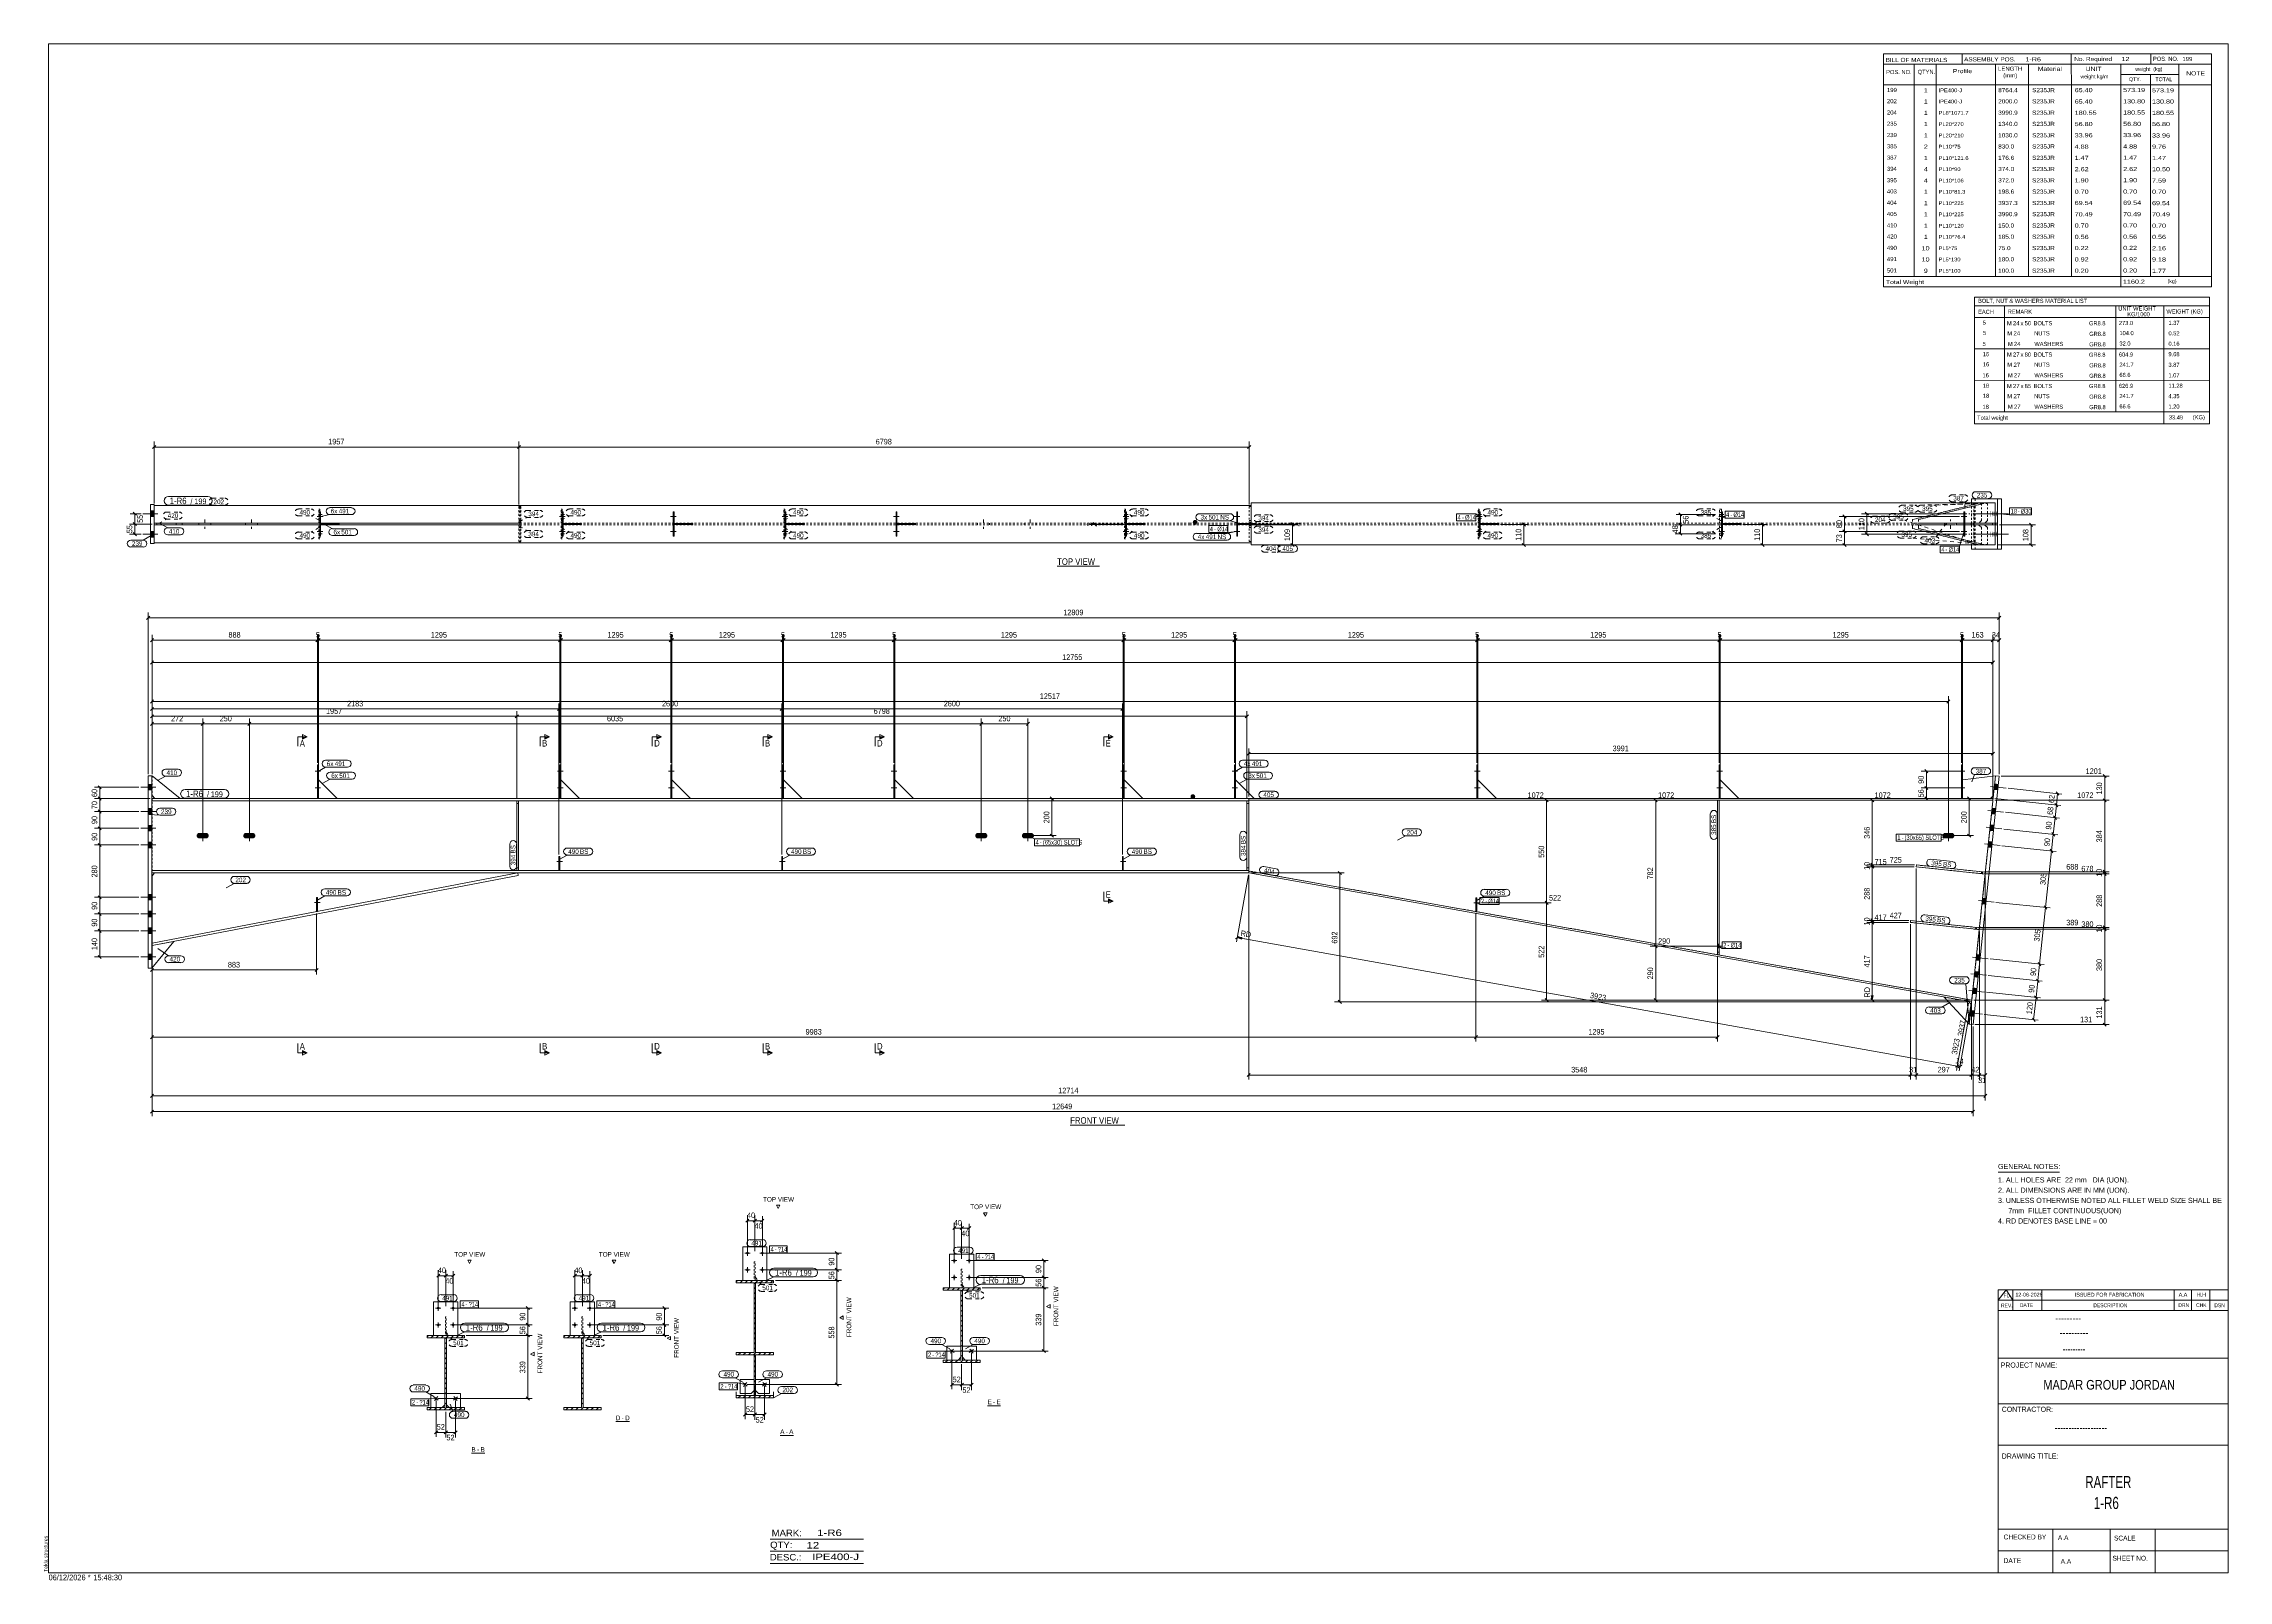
# Model space of a CAD drawing. Header units: millimetres. Extents: x 2 to 1174, y 1 to 825.
import ezdxf

# ---------------------------------------------------------------- set-up
doc = ezdxf.new("R2010")
doc.units = ezdxf.units.MM
for name, pattern in [('XKITLINE00', [0]), ('XKITLINE01', [4, 1, -1, 1, -1]), ('XKITLINE02', [4, 2, -2])]:
    doc.linetypes.add(name, pattern=pattern)
for name, color, linetype, lineweight in [('Bolt', 3, 'Continuous', 0), ('BoltMark', 7, 'Continuous', 0), ('Dimensions', 7, 'Continuous', 0), ('DrawingSheet', 5, 'Continuous', 0), ('OtherObjectType', 7, 'Continuous', 0), ('Part', 2, 'Continuous', 0), ('PartMark', 7, 'Continuous', 0), ('Section', 6, 'Continuous', 0)]:
    doc.layers.add(name, color=color, linetype=linetype, lineweight=lineweight)
doc.styles.add('@ARIAL_UNICODE_MS_BOLD', font='ARIAL.TTF')
doc.styles.add('ARIAL', font='ARIAL.TTF')
doc.styles.add('ARIAL_NARROW', font='ARIALN.TTF')
doc.styles.add('COMIC_SANS_MS_BOLD', font='COMICBD.TTF')
doc.styles.add('SWIS721_EX_BT', font='ARIAL.TTF')
doc.styles.add('SWISSE', font='ARIAL.TTF')

# ---------------------------------------------------------------- blocks, each defined once
blk = doc.blocks.new('*A1')
at = {"layer": 'Part', "color": 7, "linetype": 'XKITLINE00', "lineweight": 0}
for p, q in [((281.3, 131.6), (282, 132.3)), ((283.4, 131), (284.7, 132.3)), ((286.1, 131), (287.4, 132.3)), ((288.8, 131), (290.1, 132.3)), ((290.9, 130.4), (292.8, 132.3)), ((294.2, 131), (295.5, 132.3)), ((296.9, 131), (298.2, 132.3)), ((299.5, 131), (300.8, 132.3)), ((290.9, 127.7), (291.7, 128.5)), ((290.9, 125), (291.7, 125.8)), ((290.9, 122.3), (291.7, 123.1)), ((290.9, 119.6), (291.7, 120.4)), ((290.9, 116.9), (291.7, 117.7)), ((290.9, 114.2), (291.7, 115)), ((290.9, 111.6), (291.7, 112.4)), ((290.9, 108.9), (291.7, 109.7)), ((290.9, 106.2), (291.7, 107)), ((290.9, 103.5), (291.7, 104.3)), ((290.9, 100.8), (291.7, 101.6)), ((290.9, 98.1), (291.7, 98.9)), ((290.9, 95.4), (291.7, 96.2)), ((282.4, 92.3), (283.7, 93.6)), ((285.1, 92.3), (286.4, 93.6)), ((287.8, 92.3), (289.1, 93.6)), ((290.5, 92.3), (291.8, 93.6)), ((293.2, 92.3), (294.5, 93.6)), ((295.9, 92.3), (297.2, 93.6)), ((298.6, 92.3), (299.9, 93.6))]:
    blk.add_line(p, q, dxfattribs=at)
blk = doc.blocks.new('*A2')
at = {"layer": 'Part', "color": 7, "linetype": 'XKITLINE00', "lineweight": 0}
for p, q in [((208, 131.6), (208.7, 132.3)), ((210.1, 131), (211.4, 132.3)), ((212.8, 131), (214.1, 132.3)), ((215.5, 131), (216.8, 132.3)), ((217.6, 130.4), (219.5, 132.3)), ((220.9, 131), (222.2, 132.3)), ((223.6, 131), (224.9, 132.3)), ((226.3, 131), (227.6, 132.3)), ((217.6, 127.7), (218.4, 128.5)), ((217.6, 125), (218.4, 125.8)), ((217.6, 122.3), (218.4, 123.1)), ((217.6, 119.6), (218.4, 120.4)), ((217.6, 116.9), (218.4, 117.7)), ((217.6, 114.2), (218.4, 115)), ((217.6, 111.6), (218.4, 112.4)), ((217.6, 108.9), (218.4, 109.7)), ((217.6, 106.2), (218.4, 107)), ((217.6, 103.5), (218.4, 104.3)), ((217.6, 100.8), (218.4, 101.6)), ((217.6, 98.1), (218.4, 98.9)), ((217.6, 95.4), (218.4, 96.2)), ((209.1, 92.3), (210.4, 93.6)), ((211.8, 92.3), (213.1, 93.6)), ((214.5, 92.3), (215.8, 93.6)), ((217.2, 92.3), (218.5, 93.6)), ((219.9, 92.3), (221.2, 93.6)), ((222.6, 92.3), (223.9, 93.6)), ((225.3, 92.3), (226.6, 93.6))]:
    blk.add_line(p, q, dxfattribs=at)
blk = doc.blocks.new('*A3')
at = {"layer": 'Part', "color": 7, "linetype": 'XKITLINE00', "lineweight": 0}
for p, q in [((484.7, 157.1), (485.5, 157.8)), ((486.9, 156.5), (488.2, 157.8)), ((489.6, 156.5), (490.9, 157.8)), ((492.2, 156.5), (493.5, 157.8)), ((494.3, 155.9), (496.2, 157.8)), ((494.3, 153.2), (495.1, 154)), ((497.6, 156.5), (498.9, 157.8)), ((500.3, 156.5), (501.6, 157.8)), ((503, 156.5), (504.3, 157.8)), ((494.3, 150.5), (495.1, 151.3)), ((494.3, 147.8), (495.1, 148.6)), ((494.3, 145.1), (495.1, 145.9)), ((494.3, 142.4), (495.1, 143.2)), ((494.3, 139.7), (495.1, 140.5)), ((494.3, 137), (495.1, 137.8)), ((494.3, 134.4), (495.1, 135.2)), ((494.3, 131.7), (495.1, 132.5)), ((494.3, 129), (495.1, 129.8)), ((485.9, 117.8), (487.2, 119.1)), ((488.6, 117.8), (489.9, 119.1)), ((491.3, 117.8), (492.6, 119.1)), ((494, 117.8), (495.3, 119.1)), ((494.3, 126.3), (495.1, 127.1)), ((494.3, 123.6), (495.1, 124.4)), ((494.3, 120.9), (495.1, 121.7)), ((496.7, 117.8), (498, 119.1)), ((499.3, 117.8), (500.6, 119.1)), ((502, 117.8), (503.3, 119.1))]:
    blk.add_line(p, q, dxfattribs=at)
blk = doc.blocks.new('*A4')
at = {"layer": 'Part', "color": 7, "linetype": 'XKITLINE00', "lineweight": 0}
for p, q in [((373.8, 161.1), (374.5, 161.8)), ((375.9, 160.5), (377.2, 161.8)), ((378.6, 160.5), (379.9, 161.8)), ((381.3, 160.5), (382.6, 161.8)), ((383.4, 159.9), (385.3, 161.8)), ((383.4, 157.2), (384.2, 158)), ((383.4, 154.5), (384.2, 155.3)), ((383.4, 151.8), (384.2, 152.6)), ((386.7, 160.5), (388, 161.8)), ((389.4, 160.5), (390.7, 161.8)), ((392.1, 160.5), (393.4, 161.8)), ((383.4, 149.1), (384.2, 149.9)), ((383.4, 146.4), (384.2, 147.2)), ((383.4, 143.8), (384.2, 144.6)), ((383.4, 141.1), (384.2, 141.9)), ((383.4, 138.4), (384.2, 139.2)), ((383.4, 135.7), (384.2, 136.5)), ((383.4, 133), (384.2, 133.8)), ((383.4, 130.3), (384.2, 131.1)), ((374.9, 121.8), (376.2, 123.1)), ((377.6, 121.8), (378.9, 123.1)), ((380.3, 121.8), (381.6, 123.1)), ((383, 121.8), (384.3, 123.1)), ((383.4, 127.6), (384.2, 128.4)), ((383.4, 124.9), (384.2, 125.7)), ((385.7, 121.8), (387, 123.1)), ((388.4, 121.8), (389.7, 123.1)), ((391.1, 121.8), (392.4, 123.1))]:
    blk.add_line(p, q, dxfattribs=at)
blk = doc.blocks.new('*A5')
at = {"layer": 'Part', "color": 7, "linetype": 'XKITLINE00', "lineweight": 0}
for p, q in [((383.4, 120.7), (384.2, 121.5)), ((383.4, 118), (384.2, 118.8)), ((383.4, 115.3), (384.2, 116.1)), ((383.4, 112.6), (384.2, 113.4)), ((383.4, 110), (384.2, 110.8)), ((383.4, 107.3), (384.2, 108.1)), ((374.9, 98.8), (376.3, 100.1)), ((377.6, 98.8), (378.9, 100.1)), ((380.3, 98.8), (381.6, 100.1)), ((383, 98.8), (384.3, 100.1)), ((383.4, 104.6), (384.2, 105.4)), ((383.4, 101.9), (384.2, 102.7)), ((385.7, 98.8), (387, 100.1)), ((388.4, 98.8), (389.7, 100.1)), ((391.1, 98.8), (392.4, 100.1))]:
    blk.add_line(p, q, dxfattribs=at)
blk = doc.blocks.new('*A6')
at = {"layer": 'Bolt'}
for points in [[(60.4, 424.8), (58.4, 424.8), (58.4, 427.8), (60.4, 427.8)], [(60.4, 424.8), (58.4, 424.8), (58.4, 427.8), (60.4, 427.8)], [(60.4, 411.8), (58.4, 411.8), (58.4, 414.8), (60.4, 414.8)], [(60.4, 411.8), (58.4, 411.8), (58.4, 414.8), (60.4, 414.8)], [(60.4, 402.8), (58.4, 402.8), (58.4, 405.8), (60.4, 405.8)], [(60.4, 402.8), (58.4, 402.8), (58.4, 405.8), (60.4, 405.8)], [(60.4, 393.8), (58.4, 393.8), (58.4, 396.8), (60.4, 396.8)], [(60.4, 393.8), (58.4, 393.8), (58.4, 396.8), (60.4, 396.8)], [(60.4, 365.8), (58.4, 365.8), (58.4, 368.8), (60.4, 368.8)], [(60.4, 365.8), (58.4, 365.8), (58.4, 368.8), (60.4, 368.8)], [(60.4, 356.8), (58.4, 356.8), (58.4, 359.8), (60.4, 359.8)], [(60.4, 356.8), (58.4, 356.8), (58.4, 359.8), (60.4, 359.8)], [(60.4, 347.8), (58.4, 347.8), (58.4, 350.8), (60.4, 350.8)], [(60.4, 347.8), (58.4, 347.8), (58.4, 350.8), (60.4, 350.8)], [(60.4, 333.8), (58.4, 333.8), (58.4, 336.8), (60.4, 336.8)], [(60.4, 333.8), (58.4, 333.8), (58.4, 336.8), (60.4, 336.8)]]:
    blk.add_hatch(color=3, dxfattribs=at).paths.add_polyline_path(points, flags=17)
at = {"layer": 'Bolt', "color": 3, "linetype": 'XKITLINE00', "lineweight": 0}
for p, q in [((54.5, 426.3), (62.5, 426.3)), ((54.5, 426.3), (62.5, 426.3)), ((58.4, 427.8), (60.4, 427.8)), ((58.4, 427.8), (60.4, 427.8)), ((58.4, 424.8), (60.4, 424.8)), ((58.4, 424.8), (60.4, 424.8)), ((54.5, 413.3), (62.5, 413.3)), ((54.5, 413.3), (62.5, 413.3)), ((58.4, 414.8), (60.4, 414.8)), ((58.4, 414.8), (60.4, 414.8)), ((58.4, 411.8), (60.4, 411.8)), ((58.4, 411.8), (60.4, 411.8)), ((54.5, 404.3), (62.5, 404.3)), ((54.5, 404.3), (62.5, 404.3)), ((58.4, 405.8), (60.4, 405.8)), ((58.4, 405.8), (60.4, 405.8)), ((58.4, 402.8), (60.4, 402.8)), ((58.4, 402.8), (60.4, 402.8)), ((54.5, 395.3), (62.5, 395.3)), ((54.5, 395.3), (62.5, 395.3)), ((58.4, 396.8), (60.4, 396.8)), ((58.4, 396.8), (60.4, 396.8)), ((58.4, 393.8), (60.4, 393.8)), ((58.4, 393.8), (60.4, 393.8)), ((54.5, 367.3), (62.5, 367.3)), ((54.5, 367.3), (62.5, 367.3)), ((58.4, 368.8), (60.4, 368.8)), ((58.4, 368.8), (60.4, 368.8)), ((58.4, 365.8), (60.4, 365.8)), ((58.4, 365.8), (60.4, 365.8)), ((54.5, 358.3), (62.5, 358.3)), ((54.5, 358.3), (62.5, 358.3)), ((58.4, 359.8), (60.4, 359.8)), ((58.4, 359.8), (60.4, 359.8)), ((58.4, 356.8), (60.4, 356.8)), ((58.4, 356.8), (60.4, 356.8)), ((54.5, 349.3), (62.5, 349.3)), ((54.5, 349.3), (62.5, 349.3)), ((58.4, 350.8), (60.4, 350.8)), ((58.4, 350.8), (60.4, 350.8)), ((58.4, 347.8), (60.4, 347.8)), ((58.4, 347.8), (60.4, 347.8)), ((54.5, 335.3), (62.5, 335.3)), ((54.5, 335.3), (62.5, 335.3)), ((58.4, 336.8), (60.4, 336.8)), ((58.4, 336.8), (60.4, 336.8)), ((58.4, 333.8), (60.4, 333.8)), ((58.4, 333.8), (60.4, 333.8))]:
    blk.add_line(p, q, dxfattribs=at)
blk = doc.blocks.new('*A7')
at = {"layer": 'Part', "color": 7, "linetype": 'XKITLINE01', "lineweight": 0}
for p, q in [((60.4, 341.3), (72.2, 343.5)), ((60.4, 329.3), (60.4, 341.3))]:
    blk.add_line(p, q, dxfattribs=at)
at = {"layer": 'Part', "color": 2, "linetype": 'XKITLINE00', "lineweight": 0}
blk.add_line((72.2, 343.5), (60.4, 329.3), dxfattribs=at)
blk = doc.blocks.new('*A8')
at = {"layer": 'Part', "color": 7, "linetype": 'XKITLINE01', "lineweight": 0}
for p, q in [((148.7, 367.1), (148.7, 359.6)), ((149.2, 367.1), (148.7, 367.1)), ((149.2, 359.6), (149.2, 367.1)), ((148.7, 361.1), (149.2, 361.1)), ((148.7, 359.6), (149.2, 359.6))]:
    blk.add_line(p, q, dxfattribs=at)
blk = doc.blocks.new('*A9')
at = {"layer": 'Part', "color": 2, "linetype": 'XKITLINE00', "lineweight": 0}
for p, q in [((148.7, 359.6), (148.7, 367.1)), ((148.7, 367.1), (149.2, 367.1)), ((149.2, 367.1), (149.2, 359.6)), ((149.2, 359.6), (148.7, 359.6))]:
    blk.add_line(p, q, dxfattribs=at)
at = {"layer": 'Part', "color": 7, "linetype": 'XKITLINE01', "lineweight": 0}
blk.add_line((148.7, 361.1), (149.2, 361.1), dxfattribs=at)
blk = doc.blocks.new('*A10')
at = {"layer": 'Part', "color": 2, "linetype": 'XKITLINE00', "lineweight": 0}
blk.add_line((159.7, 420.3), (149.7, 430.3), dxfattribs=at)
at = {"layer": 'Part', "color": 7, "linetype": 'XKITLINE01', "lineweight": 0}
for p, q in [((149.7, 430.3), (149.7, 420.3)), ((149.7, 420.3), (159.7, 420.3))]:
    blk.add_line(p, q, dxfattribs=at)
blk = doc.blocks.new('*A11')
at = {"layer": 'Part', "color": 2, "linetype": 'XKITLINE00', "lineweight": 0}
for p, q in [((149.2, 438.3), (149.7, 438.3)), ((149.2, 438.3), (149.2, 420.3)), ((149.7, 438.3), (149.7, 420.3))]:
    blk.add_line(p, q, dxfattribs=at)
at = {"layer": 'Part', "color": 7, "linetype": 'XKITLINE01', "lineweight": 0}
blk.add_line((149.7, 420.3), (149.2, 420.3), dxfattribs=at)
blk = doc.blocks.new('*A12')
at = {"layer": 'Part', "color": 7, "linetype": 'XKITLINE01', "lineweight": 0}
for p, q in [((278.7, 389.1), (278.7, 381.6)), ((279.2, 389.1), (278.7, 389.1)), ((279.2, 381.6), (279.2, 389.1)), ((278.7, 383.1), (279.2, 383.1)), ((278.7, 381.6), (279.2, 381.6))]:
    blk.add_line(p, q, dxfattribs=at)
blk = doc.blocks.new('*A13')
at = {"layer": 'Part', "color": 2, "linetype": 'XKITLINE00', "lineweight": 0}
for p, q in [((278.7, 381.6), (278.7, 389.1)), ((278.7, 389.1), (279.2, 389.1)), ((279.2, 389.1), (279.2, 381.6))]:
    blk.add_line(p, q, dxfattribs=at)
at = {"layer": 'Part', "color": 7, "linetype": 'XKITLINE01', "lineweight": 0}
for p, q in [((278.7, 383.1), (279.2, 383.1)), ((279.2, 381.6), (278.7, 381.6))]:
    blk.add_line(p, q, dxfattribs=at)
blk = doc.blocks.new('*A14')
at = {"layer": 'Part', "color": 2, "linetype": 'XKITLINE00', "lineweight": 0}
blk.add_line((289.7, 420.3), (279.7, 430.3), dxfattribs=at)
at = {"layer": 'Part', "color": 7, "linetype": 'XKITLINE01', "lineweight": 0}
for p, q in [((279.7, 430.3), (279.7, 420.3)), ((279.7, 420.3), (289.7, 420.3))]:
    blk.add_line(p, q, dxfattribs=at)
blk = doc.blocks.new('*A15')
at = {"layer": 'Part', "color": 2, "linetype": 'XKITLINE00', "lineweight": 0}
for p, q in [((279.2, 438.3), (279.7, 438.3)), ((279.2, 438.3), (279.2, 420.3)), ((279.7, 438.3), (279.7, 420.3))]:
    blk.add_line(p, q, dxfattribs=at)
at = {"layer": 'Part', "color": 7, "linetype": 'XKITLINE01', "lineweight": 0}
blk.add_line((279.7, 420.3), (279.2, 420.3), dxfattribs=at)
blk = doc.blocks.new('*A16')
at = {"layer": 'Part', "color": 2, "linetype": 'XKITLINE00', "lineweight": 0}
blk.add_line((349.3, 420.3), (339.3, 430.3), dxfattribs=at)
at = {"layer": 'Part', "color": 7, "linetype": 'XKITLINE01', "lineweight": 0}
for p, q in [((339.3, 430.3), (339.3, 420.3)), ((339.3, 420.3), (349.3, 420.3))]:
    blk.add_line(p, q, dxfattribs=at)
blk = doc.blocks.new('*A17')
at = {"layer": 'Part', "color": 2, "linetype": 'XKITLINE00', "lineweight": 0}
for p, q in [((338.8, 438.3), (339.3, 438.3)), ((338.8, 438.3), (338.8, 420.3)), ((339.3, 438.3), (339.3, 420.3))]:
    blk.add_line(p, q, dxfattribs=at)
at = {"layer": 'Part', "color": 7, "linetype": 'XKITLINE01', "lineweight": 0}
blk.add_line((339.3, 420.3), (338.8, 420.3), dxfattribs=at)
blk = doc.blocks.new('*A18')
at = {"layer": 'Part', "color": 7, "linetype": 'XKITLINE01', "lineweight": 0}
for p, q in [((398.2, 389.1), (398.2, 381.6)), ((398.7, 389.1), (398.2, 389.1)), ((398.7, 381.6), (398.7, 389.1)), ((398.2, 383.1), (398.7, 383.1)), ((398.2, 381.6), (398.7, 381.6))]:
    blk.add_line(p, q, dxfattribs=at)
blk = doc.blocks.new('*A19')
at = {"layer": 'Part', "color": 2, "linetype": 'XKITLINE00', "lineweight": 0}
for p, q in [((398.2, 381.6), (398.2, 389.1)), ((398.2, 389.1), (398.7, 389.1)), ((398.7, 389.1), (398.7, 381.6))]:
    blk.add_line(p, q, dxfattribs=at)
at = {"layer": 'Part', "color": 7, "linetype": 'XKITLINE01', "lineweight": 0}
for p, q in [((398.2, 383.1), (398.7, 383.1)), ((398.7, 381.6), (398.2, 381.6))]:
    blk.add_line(p, q, dxfattribs=at)
blk = doc.blocks.new('*A20')
at = {"layer": 'Part', "color": 2, "linetype": 'XKITLINE00', "lineweight": 0}
blk.add_line((409.2, 420.3), (399.2, 430.3), dxfattribs=at)
at = {"layer": 'Part', "color": 7, "linetype": 'XKITLINE01', "lineweight": 0}
for p, q in [((399.2, 430.3), (399.2, 420.3)), ((399.2, 420.3), (409.2, 420.3))]:
    blk.add_line(p, q, dxfattribs=at)
blk = doc.blocks.new('*A21')
at = {"layer": 'Part', "color": 2, "linetype": 'XKITLINE00', "lineweight": 0}
for p, q in [((398.7, 438.3), (399.2, 438.3)), ((398.7, 438.3), (398.7, 420.3)), ((399.2, 438.3), (399.2, 420.3))]:
    blk.add_line(p, q, dxfattribs=at)
at = {"layer": 'Part', "color": 7, "linetype": 'XKITLINE01', "lineweight": 0}
blk.add_line((399.2, 420.3), (398.7, 420.3), dxfattribs=at)
blk = doc.blocks.new('*A22')
at = {"layer": 'Part', "color": 2, "linetype": 'XKITLINE00', "lineweight": 0}
blk.add_line((468.8, 420.3), (458.8, 430.3), dxfattribs=at)
at = {"layer": 'Part', "color": 7, "linetype": 'XKITLINE01', "lineweight": 0}
for p, q in [((458.8, 430.3), (458.8, 420.3)), ((458.8, 420.3), (468.8, 420.3))]:
    blk.add_line(p, q, dxfattribs=at)
blk = doc.blocks.new('*A23')
at = {"layer": 'Part', "color": 2, "linetype": 'XKITLINE00', "lineweight": 0}
for p, q in [((458.3, 438.3), (458.8, 438.3)), ((458.3, 438.3), (458.3, 420.3)), ((458.8, 438.3), (458.8, 420.3))]:
    blk.add_line(p, q, dxfattribs=at)
at = {"layer": 'Part', "color": 7, "linetype": 'XKITLINE01', "lineweight": 0}
blk.add_line((458.8, 420.3), (458.3, 420.3), dxfattribs=at)
blk = doc.blocks.new('*A24')
at = {"layer": 'Part', "color": 7, "linetype": 'XKITLINE01', "lineweight": 0}
for p, q in [((580.9, 389.1), (580.9, 381.6)), ((581.4, 389.1), (580.9, 389.1)), ((581.4, 381.6), (581.4, 389.1)), ((580.9, 383.1), (581.4, 383.1)), ((580.9, 381.6), (581.4, 381.6))]:
    blk.add_line(p, q, dxfattribs=at)
blk = doc.blocks.new('*A25')
at = {"layer": 'Part', "color": 2, "linetype": 'XKITLINE00', "lineweight": 0}
for p, q in [((580.9, 381.6), (580.9, 389.1)), ((580.9, 389.1), (581.4, 389.1)), ((581.4, 389.1), (581.4, 381.6))]:
    blk.add_line(p, q, dxfattribs=at)
at = {"layer": 'Part', "color": 7, "linetype": 'XKITLINE01', "lineweight": 0}
for p, q in [((580.9, 383.1), (581.4, 383.1)), ((581.4, 381.6), (580.9, 381.6))]:
    blk.add_line(p, q, dxfattribs=at)
blk = doc.blocks.new('*A26')
at = {"layer": 'Part', "color": 2, "linetype": 'XKITLINE00', "lineweight": 0}
blk.add_line((591.9, 420.3), (581.9, 430.3), dxfattribs=at)
at = {"layer": 'Part', "color": 7, "linetype": 'XKITLINE01', "lineweight": 0}
for p, q in [((581.9, 430.3), (581.9, 420.3)), ((581.9, 420.3), (591.9, 420.3))]:
    blk.add_line(p, q, dxfattribs=at)
blk = doc.blocks.new('*A27')
at = {"layer": 'Part', "color": 2, "linetype": 'XKITLINE00', "lineweight": 0}
for p, q in [((581.4, 438.3), (581.9, 438.3)), ((581.4, 438.3), (581.4, 420.3)), ((581.9, 438.3), (581.9, 420.3))]:
    blk.add_line(p, q, dxfattribs=at)
at = {"layer": 'Part', "color": 7, "linetype": 'XKITLINE01', "lineweight": 0}
blk.add_line((581.9, 420.3), (581.4, 420.3), dxfattribs=at)
blk = doc.blocks.new('*A28')
at = {"layer": 'Part', "color": 2, "linetype": 'XKITLINE00', "lineweight": 0}
blk.add_line((651.5, 420.3), (641.5, 430.3), dxfattribs=at)
at = {"layer": 'Part', "color": 7, "linetype": 'XKITLINE01', "lineweight": 0}
for p, q in [((641.5, 430.3), (641.5, 420.3)), ((641.5, 420.3), (651.5, 420.3))]:
    blk.add_line(p, q, dxfattribs=at)
blk = doc.blocks.new('*A29')
at = {"layer": 'Part', "color": 2, "linetype": 'XKITLINE00', "lineweight": 0}
for p, q in [((641, 438.3), (641.5, 438.3)), ((641, 438.3), (641, 420.3)), ((641.5, 438.3), (641.5, 420.3))]:
    blk.add_line(p, q, dxfattribs=at)
at = {"layer": 'Part', "color": 7, "linetype": 'XKITLINE01', "lineweight": 0}
blk.add_line((641.5, 420.3), (641, 420.3), dxfattribs=at)
blk = doc.blocks.new('*A30')
at = {"layer": 'Part', "color": 7, "linetype": 'XKITLINE01', "lineweight": 0}
for p, q in [((770.5, 367), (770.5, 359.5)), ((771, 367), (770.5, 367)), ((771, 359.5), (771, 367)), ((770.5, 361), (771, 361)), ((770.5, 359.5), (771, 359.5))]:
    blk.add_line(p, q, dxfattribs=at)
blk = doc.blocks.new('*A31')
at = {"layer": 'Part', "color": 2, "linetype": 'XKITLINE00', "lineweight": 0}
for p, q in [((771, 367), (770.5, 367)), ((770.5, 367), (770.5, 359.6)), ((771, 367), (771, 359.5))]:
    blk.add_line(p, q, dxfattribs=at)
at = {"layer": 'Part', "color": 7, "linetype": 'XKITLINE01', "lineweight": 0}
for p, q in [((770.5, 361), (771, 361)), ((770.5, 359.5), (770.5, 359.6)), ((771, 359.5), (770.5, 359.5))]:
    blk.add_line(p, q, dxfattribs=at)
blk = doc.blocks.new('*A32')
at = {"layer": 'Part', "color": 2, "linetype": 'XKITLINE00', "lineweight": 0}
blk.add_line((781.5, 420.3), (771.5, 430.3), dxfattribs=at)
at = {"layer": 'Part', "color": 7, "linetype": 'XKITLINE01', "lineweight": 0}
for p, q in [((771.5, 430.3), (771.5, 420.3)), ((771.5, 420.3), (781.5, 420.3))]:
    blk.add_line(p, q, dxfattribs=at)
blk = doc.blocks.new('*A33')
at = {"layer": 'Part', "color": 2, "linetype": 'XKITLINE00', "lineweight": 0}
for p, q in [((771, 438.3), (771.5, 438.3)), ((771, 438.3), (771, 420.3)), ((771.5, 438.3), (771.5, 420.3))]:
    blk.add_line(p, q, dxfattribs=at)
at = {"layer": 'Part', "color": 7, "linetype": 'XKITLINE01', "lineweight": 0}
blk.add_line((771.5, 420.3), (771, 420.3), dxfattribs=at)
blk = doc.blocks.new('*A34')
at = {"layer": 'Part', "color": 7, "linetype": 'XKITLINE01', "lineweight": 0}
for p, q in [((900, 419.3), (900, 336.3)), ((901, 419.3), (900, 419.3)), ((901, 336.3), (901, 419.3)), ((900, 337.8), (901, 337.8)), ((900, 336.3), (901, 336.3))]:
    blk.add_line(p, q, dxfattribs=at)
blk = doc.blocks.new('*A35')
at = {"layer": 'Part', "color": 2, "linetype": 'XKITLINE00', "lineweight": 0}
for p, q in [((900, 419.3), (900, 336.4)), ((901, 419.3), (901, 336.3))]:
    blk.add_line(p, q, dxfattribs=at)
at = {"layer": 'Part', "color": 7, "linetype": 'XKITLINE01', "lineweight": 0}
for p, q in [((901, 419.3), (900, 419.3)), ((900, 337.8), (901, 337.8)), ((900, 336.3), (900, 336.4)), ((901, 336.3), (900, 336.3))]:
    blk.add_line(p, q, dxfattribs=at)
blk = doc.blocks.new('*A36')
at = {"layer": 'Part', "color": 2, "linetype": 'XKITLINE00', "lineweight": 0}
blk.add_line((911.5, 420.3), (901.5, 430.3), dxfattribs=at)
at = {"layer": 'Part', "color": 7, "linetype": 'XKITLINE01', "lineweight": 0}
for p, q in [((901.5, 430.3), (901.5, 420.3)), ((901.5, 420.3), (911.5, 420.3))]:
    blk.add_line(p, q, dxfattribs=at)
blk = doc.blocks.new('*A37')
at = {"layer": 'Part', "color": 2, "linetype": 'XKITLINE00', "lineweight": 0}
for p, q in [((901, 438.3), (901.5, 438.3)), ((901, 438.3), (901, 420.3)), ((901.5, 438.3), (901.5, 420.3))]:
    blk.add_line(p, q, dxfattribs=at)
at = {"layer": 'Part', "color": 7, "linetype": 'XKITLINE01', "lineweight": 0}
blk.add_line((901.5, 420.3), (901, 420.3), dxfattribs=at)
blk = doc.blocks.new('*A38')
at = {"layer": 'Part', "color": 2, "linetype": 'XKITLINE00', "lineweight": 0}
for p, q in [((1031.5, 438.3), (1031, 438.3)), ((1031, 438.3), (1031, 420.3)), ((1031.5, 420.3), (1031.5, 438.3))]:
    blk.add_line(p, q, dxfattribs=at)
at = {"layer": 'Part', "color": 7, "linetype": 'XKITLINE01', "lineweight": 0}
blk.add_line((1031, 420.3), (1031.5, 420.3), dxfattribs=at)
blk = doc.blocks.new('*A39')
at = {"layer": 'Part', "color": 2, "linetype": 'XKITLINE00', "lineweight": 0}
for p, q in [((1006.7, 384.6), (1006.6, 383.6)), ((1043.6, 379.7), (1006.6, 383.6)), ((1043.7, 380.7), (1006.7, 384.6)), ((1041.6, 379.9), (1041.7, 380.9))]:
    blk.add_line(p, q, dxfattribs=at)
at = {"layer": 'Part', "color": 7, "linetype": 'XKITLINE01', "lineweight": 0}
for p, q in [((1042.1, 379.9), (1042.2, 380.9)), ((1043.7, 380.7), (1043.6, 379.7))]:
    blk.add_line(p, q, dxfattribs=at)
blk = doc.blocks.new('*A40')
at = {"layer": 'Part', "color": 2, "linetype": 'XKITLINE00', "lineweight": 0}
for p, q in [((1003.6, 354.8), (1003.5, 353.8)), ((1040.5, 349.9), (1003.5, 353.8)), ((1040.6, 350.9), (1003.6, 354.8)), ((1038.5, 350.1), (1038.6, 351.1))]:
    blk.add_line(p, q, dxfattribs=at)
at = {"layer": 'Part', "color": 7, "linetype": 'XKITLINE01', "lineweight": 0}
for p, q in [((1039, 350.1), (1039.1, 351)), ((1040.6, 350.9), (1040.5, 349.9))]:
    blk.add_line(p, q, dxfattribs=at)
blk = doc.blocks.new('*A41')
at = {"layer": 'Part', "color": 7, "linetype": 'XKITLINE01', "lineweight": 0}
for p, q in [((1006.6, 383.6), (1006.7, 384.6)), ((1043.6, 379.7), (1006.6, 383.6)), ((1043.7, 380.7), (1006.7, 384.6)), ((1041.6, 379.9), (1041.7, 380.9)), ((1042.1, 379.9), (1042.2, 380.9)), ((1043.7, 380.7), (1043.6, 379.7))]:
    blk.add_line(p, q, dxfattribs=at)
blk = doc.blocks.new('*A42')
at = {"layer": 'Part', "color": 7, "linetype": 'XKITLINE01', "lineweight": 0}
for p, q in [((1003.5, 353.8), (1003.6, 354.8)), ((1040.5, 349.9), (1003.5, 353.8)), ((1040.6, 350.9), (1003.6, 354.8)), ((1038.5, 350.1), (1038.6, 351.1)), ((1039, 350.1), (1039.1, 351)), ((1040.6, 350.9), (1040.5, 349.9))]:
    blk.add_line(p, q, dxfattribs=at)
blk = doc.blocks.new('*A43')
at = {"layer": 'Part', "color": 2, "linetype": 'XKITLINE00', "lineweight": 0}
for p, q in [((1049.2, 432.4), (1031.5, 430.3)), ((1046.4, 420.3), (1048, 421.8))]:
    blk.add_line(p, q, dxfattribs=at)
at = {"layer": 'Part', "color": 7, "linetype": 'XKITLINE01', "lineweight": 0}
for p, q in [((1031.5, 430.3), (1031.5, 420.3)), ((1048, 421.8), (1049.2, 432.4)), ((1031.5, 420.3), (1046.4, 420.3))]:
    blk.add_line(p, q, dxfattribs=at)
blk = doc.blocks.new('*A44')
at = {"layer": 'Part', "color": 2, "linetype": 'XKITLINE00', "lineweight": 0}
for p, q in [((1035.1, 299.2), (1021.6, 313.7)), ((1034.9, 311.4), (1036.2, 309.6))]:
    blk.add_line(p, q, dxfattribs=at)
at = {"layer": 'Part', "color": 7, "linetype": 'XKITLINE01', "lineweight": 0}
for p, q in [((1021.6, 313.7), (1034.9, 311.4)), ((1036.2, 309.6), (1035.1, 299.2))]:
    blk.add_line(p, q, dxfattribs=at)
blk = doc.blocks.new('*A45')
at = {"layer": 'Part', "color": 7, "linetype": 'XKITLINE01', "lineweight": 0}
for p, q in [((648.7, 381.3), (648.7, 419.3)), ((648.7, 419.3), (1047.8, 419.3)), ((1047.8, 419.3), (1036.5, 312.1)), ((1036.5, 312.1), (648.9, 381.3))]:
    blk.add_line(p, q, dxfattribs=at)
at = {"layer": 'Part', "color": 2, "linetype": 'XKITLINE00', "lineweight": 0}
blk.add_line((648.9, 381.3), (648.7, 381.3), dxfattribs=at)
blk = doc.blocks.new('*A46')
at = {"layer": 'Part', "color": 2, "linetype": 'XKITLINE00', "lineweight": 0}
for p, q in [((647.7, 381.6), (647.7, 419)), ((648.7, 381.6), (648.7, 419))]:
    blk.add_line(p, q, dxfattribs=at)
at = {"layer": 'Part', "color": 7, "linetype": 'XKITLINE01', "lineweight": 0}
for p, q in [((647.7, 419), (648.7, 419)), ((647.7, 417.5), (648.7, 417.5)), ((647.7, 383.1), (648.7, 383.1)), ((647.7, 381.6), (648.7, 381.6))]:
    blk.add_line(p, q, dxfattribs=at)
blk = doc.blocks.new('*A47')
at = {"layer": 'Part', "color": 7, "linetype": 'XKITLINE01', "lineweight": 0}
for p, q in [((647.7, 381.6), (647.7, 419)), ((647.7, 419), (648.7, 419)), ((647.7, 417.5), (648.7, 417.5)), ((648.7, 419), (648.7, 381.6)), ((648.7, 383.1), (647.7, 383.1)), ((648.7, 381.6), (647.7, 381.6))]:
    blk.add_line(p, q, dxfattribs=at)
blk = doc.blocks.new('*A48')
at = {"layer": 'Part', "color": 2, "linetype": 'XKITLINE00', "lineweight": 0}
for p, q in [((256.1, 381.6), (256.1, 419)), ((257.1, 419), (257.1, 381.6))]:
    blk.add_line(p, q, dxfattribs=at)
at = {"layer": 'Part', "color": 7, "linetype": 'XKITLINE01', "lineweight": 0}
for p, q in [((256.1, 419), (257.1, 419)), ((256.1, 417.5), (257.1, 417.5)), ((256.1, 383.1), (257.1, 383.1)), ((256.1, 381.6), (257.1, 381.6))]:
    blk.add_line(p, q, dxfattribs=at)
blk = doc.blocks.new('*A49')
at = {"layer": 'Part', "color": 7, "linetype": 'XKITLINE01', "lineweight": 0}
for p, q in [((256.1, 419), (256.1, 381.6)), ((256.1, 419), (257.1, 419)), ((256.1, 417.5), (257.1, 417.5)), ((257.1, 419), (257.1, 381.6)), ((257.1, 383.1), (256.1, 383.1)), ((257.1, 381.6), (256.1, 381.6))]:
    blk.add_line(p, q, dxfattribs=at)
blk = doc.blocks.new('*A50')
at = {"layer": 'Part', "color": 2, "linetype": 'XKITLINE00', "lineweight": 0}
for p, q in [((1049.2, 432.4), (1035.1, 299.2)), ((1037.1, 299), (1051.2, 432.2)), ((1051.2, 432.2), (1049.2, 432.4)), ((1035.1, 299.2), (1037.1, 299))]:
    blk.add_line(p, q, dxfattribs=at)
blk = doc.blocks.new('*A51')
at = {"layer": 'Part', "color": 2, "linetype": 'XKITLINE00', "lineweight": 0}
for p, q in [((648.7, 380.3), (648.9, 381.3)), ((1036.3, 311.1), (648.7, 380.3)), ((648.9, 381.3), (1036.5, 312.1)), ((1036.5, 312.1), (1036.3, 311.1))]:
    blk.add_line(p, q, dxfattribs=at)
blk = doc.blocks.new('*A52')
at = {"layer": 'Part', "color": 2, "linetype": 'XKITLINE00', "lineweight": 0}
for p, q in [((60.5, 378.8), (61.9, 380.3)), ((60.5, 342.6), (256.6, 380.3)), ((256.9, 379), (60.5, 341.3)), ((256.6, 380.3), (256.9, 379))]:
    blk.add_line(p, q, dxfattribs=at)
at = {"layer": 'Part', "color": 7, "linetype": 'XKITLINE01', "lineweight": 0}
for p, q in [((60.5, 341.3), (60.5, 378.8)), ((256.6, 380.3), (61.9, 380.3))]:
    blk.add_line(p, q, dxfattribs=at)
blk = doc.blocks.new('*A53')
at = {"layer": 'Part', "color": 2, "linetype": 'XKITLINE00', "lineweight": 0}
for p, q in [((648.7, 420.3), (1047.8, 420.3)), ((648.7, 419.3), (648.7, 420.3)), ((1047.8, 419.3), (648.7, 419.3)), ((1047.8, 420.3), (1047.8, 419.3))]:
    blk.add_line(p, q, dxfattribs=at)
blk = doc.blocks.new('*A54')
at = {"layer": 'Part', "color": 2, "linetype": 'XKITLINE00', "lineweight": 0}
for p, q in [((60.5, 432.3), (75.5, 420.3)), ((62, 420.3), (60.5, 421.8))]:
    blk.add_line(p, q, dxfattribs=at)
at = {"layer": 'Part', "color": 7, "linetype": 'XKITLINE01', "lineweight": 0}
for p, q in [((60.5, 432.3), (60.5, 421.8)), ((75.5, 420.3), (62, 420.3))]:
    blk.add_line(p, q, dxfattribs=at)
blk = doc.blocks.new('*A55')
at = {"layer": 'Bolt'}
for points in [[(84.5, 399.7), (84.4, 400.3), (84.5, 400.8), (84.9, 401.3), (85.3, 401.7), (85.9, 401.8), (89.4, 401.8), (90, 401.7), (90.5, 401.3), (90.8, 400.8), (90.9, 400.3), (90.8, 399.7), (90.5, 399.2), (90, 398.9), (89.4, 398.8), (85.9, 398.8), (85.3, 398.9), (84.9, 399.2)], [(109.5, 399.7), (109.4, 400.3), (109.5, 400.8), (109.9, 401.3), (110.3, 401.7), (110.9, 401.8), (114.4, 401.8), (115, 401.7), (115.5, 401.3), (115.8, 400.8), (115.9, 400.3), (115.8, 399.7), (115.5, 399.2), (115, 398.9), (114.4, 398.8), (110.9, 398.8), (110.3, 398.9), (109.9, 399.2)], [(502.1, 399.7), (502, 400.3), (502.1, 400.8), (502.4, 401.3), (502.9, 401.7), (503.5, 401.8), (507, 401.8), (507.6, 401.7), (508, 401.3), (508.4, 400.8), (508.5, 400.3), (508.4, 399.7), (508, 399.2), (507.6, 398.9), (507, 398.8), (503.5, 398.8), (502.9, 398.9), (502.4, 399.2)], [(527.1, 399.7), (527, 400.3), (527.1, 400.8), (527.4, 401.3), (527.9, 401.7), (528.5, 401.8), (532, 401.8), (532.6, 401.7), (533, 401.3), (533.4, 400.8), (533.5, 400.3), (533.4, 399.7), (533, 399.2), (532.6, 398.9), (532, 398.8), (528.5, 398.8), (527.9, 398.9), (527.4, 399.2)]]:
    blk.add_hatch(color=3, dxfattribs=at).paths.add_polyline_path(points, flags=17)
at = {"layer": 'Bolt', "color": 3, "linetype": 'XKITLINE00', "lineweight": 0}
for p, q in [((90.7, 400.3), (84.7, 400.3)), ((87.7, 397.3), (87.7, 403.3)), ((115.7, 400.3), (109.7, 400.3)), ((112.7, 397.3), (112.7, 403.3)), ((508.2, 400.3), (502.2, 400.3)), ((505.2, 397.3), (505.2, 403.3)), ((533.2, 400.3), (527.2, 400.3)), ((530.2, 397.3), (530.2, 403.3))]:
    blk.add_line(p, q, dxfattribs=at)
blk = doc.blocks.new('*A56')
at = {"layer": 'Bolt', "color": 3, "linetype": 'XKITLINE02', "lineweight": 0}
for p, q in [((150.6, 364.4), (147.6, 364.4)), ((149.2, 365.4), (148.7, 365.4)), ((149.2, 363.5), (148.7, 363.5))]:
    blk.add_line(p, q, dxfattribs=at)
blk = doc.blocks.new('*A57')
at = {"layer": 'Bolt'}
blk.add_hatch(color=3, dxfattribs=at).paths.add_polyline_path([(149.2, 363.5), (148.7, 363.5), (148.7, 365.4), (149.2, 365.4)], flags=17)
at = {"layer": 'Bolt', "color": 3, "linetype": 'XKITLINE00', "lineweight": 0}
for p, q in [((150.6, 364.4), (147.6, 364.4)), ((149.2, 365.4), (148.7, 365.4)), ((149.2, 363.5), (148.7, 363.5))]:
    blk.add_line(p, q, dxfattribs=at)
blk = doc.blocks.new('*A58')
at = {"layer": 'Bolt'}
for points in [[(149.2, 435.6), (149.7, 435.6), (149.7, 434.2), (149.2, 434.2)], [(149.2, 435.6), (149.7, 435.6), (149.7, 434.2), (149.2, 434.2)], [(149.2, 426.6), (149.7, 426.6), (149.7, 425.2), (149.2, 425.2)], [(149.2, 426.6), (149.7, 426.6), (149.7, 425.2), (149.2, 425.2)]]:
    blk.add_hatch(color=3, dxfattribs=at).paths.add_polyline_path(points, flags=17)
at = {"layer": 'Bolt', "color": 3, "linetype": 'XKITLINE00', "lineweight": 0}
for p, q in [((150.9, 434.9), (147.9, 434.9)), ((150.9, 434.9), (147.9, 434.9)), ((149.7, 435.6), (149.2, 435.6)), ((149.7, 435.6), (149.2, 435.6)), ((149.7, 434.2), (149.2, 434.2)), ((149.7, 434.2), (149.2, 434.2)), ((150.9, 425.9), (147.9, 425.9)), ((150.9, 425.9), (147.9, 425.9)), ((149.7, 426.6), (149.2, 426.6)), ((149.7, 426.6), (149.2, 426.6)), ((149.7, 425.2), (149.2, 425.2)), ((149.7, 425.2), (149.2, 425.2))]:
    blk.add_line(p, q, dxfattribs=at)
blk = doc.blocks.new('*A59')
at = {"layer": 'Bolt', "color": 3, "linetype": 'XKITLINE02', "lineweight": 0}
for p, q in [((279.2, 387.4), (278.7, 387.4)), ((280.6, 386.4), (277.6, 386.4)), ((279.2, 385.4), (278.7, 385.4))]:
    blk.add_line(p, q, dxfattribs=at)
blk = doc.blocks.new('*A60')
at = {"layer": 'Bolt'}
blk.add_hatch(color=3, dxfattribs=at).paths.add_polyline_path([(279.2, 385.4), (278.7, 385.4), (278.7, 387.4), (279.2, 387.4)], flags=17)
at = {"layer": 'Bolt', "color": 3, "linetype": 'XKITLINE00', "lineweight": 0}
for p, q in [((279.2, 387.4), (278.7, 387.4)), ((280.6, 386.4), (277.6, 386.4)), ((279.2, 385.4), (278.7, 385.4))]:
    blk.add_line(p, q, dxfattribs=at)
blk = doc.blocks.new('*A61')
at = {"layer": 'Bolt'}
for points in [[(279.2, 435.6), (279.7, 435.6), (279.7, 434.2), (279.2, 434.2)], [(279.2, 435.6), (279.7, 435.6), (279.7, 434.2), (279.2, 434.2)], [(279.2, 426.6), (279.7, 426.6), (279.7, 425.2), (279.2, 425.2)], [(279.2, 426.6), (279.7, 426.6), (279.7, 425.2), (279.2, 425.2)]]:
    blk.add_hatch(color=3, dxfattribs=at).paths.add_polyline_path(points, flags=17)
at = {"layer": 'Bolt', "color": 3, "linetype": 'XKITLINE00', "lineweight": 0}
for p, q in [((280.9, 434.9), (277.9, 434.9)), ((280.9, 434.9), (277.9, 434.9)), ((279.7, 435.6), (279.2, 435.6)), ((279.7, 435.6), (279.2, 435.6)), ((279.7, 434.2), (279.2, 434.2)), ((279.7, 434.2), (279.2, 434.2)), ((280.9, 425.9), (277.9, 425.9)), ((280.9, 425.9), (277.9, 425.9)), ((279.7, 426.6), (279.2, 426.6)), ((279.7, 426.6), (279.2, 426.6)), ((279.7, 425.2), (279.2, 425.2)), ((279.7, 425.2), (279.2, 425.2))]:
    blk.add_line(p, q, dxfattribs=at)
blk = doc.blocks.new('*A62')
at = {"layer": 'Bolt'}
for points in [[(338.8, 435.6), (339.3, 435.6), (339.3, 434.2), (338.8, 434.2)], [(338.8, 435.6), (339.3, 435.6), (339.3, 434.2), (338.8, 434.2)], [(338.8, 426.6), (339.3, 426.6), (339.3, 425.2), (338.8, 425.2)], [(338.8, 426.6), (339.3, 426.6), (339.3, 425.2), (338.8, 425.2)]]:
    blk.add_hatch(color=3, dxfattribs=at).paths.add_polyline_path(points, flags=17)
at = {"layer": 'Bolt', "color": 3, "linetype": 'XKITLINE00', "lineweight": 0}
for p, q in [((340.5, 434.9), (337.5, 434.9)), ((340.5, 434.9), (337.5, 434.9)), ((339.3, 435.6), (338.8, 435.6)), ((339.3, 435.6), (338.8, 435.6)), ((339.3, 434.2), (338.8, 434.2)), ((339.3, 434.2), (338.8, 434.2)), ((340.5, 425.9), (337.5, 425.9)), ((340.5, 425.9), (337.5, 425.9)), ((339.3, 426.6), (338.8, 426.6)), ((339.3, 426.6), (338.8, 426.6)), ((339.3, 425.2), (338.8, 425.2)), ((339.3, 425.2), (338.8, 425.2))]:
    blk.add_line(p, q, dxfattribs=at)
blk = doc.blocks.new('*A63')
at = {"layer": 'Bolt', "color": 3, "linetype": 'XKITLINE02', "lineweight": 0}
for p, q in [((398.7, 387.4), (398.2, 387.4)), ((400, 386.4), (397, 386.4)), ((398.7, 385.4), (398.2, 385.4))]:
    blk.add_line(p, q, dxfattribs=at)
blk = doc.blocks.new('*A64')
at = {"layer": 'Bolt'}
blk.add_hatch(color=3, dxfattribs=at).paths.add_polyline_path([(398.7, 385.4), (398.2, 385.4), (398.2, 387.4), (398.7, 387.4)], flags=17)
at = {"layer": 'Bolt', "color": 3, "linetype": 'XKITLINE00', "lineweight": 0}
for p, q in [((398.7, 387.4), (398.2, 387.4)), ((400, 386.4), (397, 386.4)), ((398.7, 385.4), (398.2, 385.4))]:
    blk.add_line(p, q, dxfattribs=at)
blk = doc.blocks.new('*A65')
at = {"layer": 'Bolt'}
for points in [[(398.7, 435.6), (399.2, 435.6), (399.2, 434.2), (398.7, 434.2)], [(398.7, 435.6), (399.2, 435.6), (399.2, 434.2), (398.7, 434.2)], [(398.7, 426.6), (399.2, 426.6), (399.2, 425.2), (398.7, 425.2)], [(398.7, 426.6), (399.2, 426.6), (399.2, 425.2), (398.7, 425.2)]]:
    blk.add_hatch(color=3, dxfattribs=at).paths.add_polyline_path(points, flags=17)
at = {"layer": 'Bolt', "color": 3, "linetype": 'XKITLINE00', "lineweight": 0}
for p, q in [((400.4, 434.9), (397.4, 434.9)), ((400.4, 434.9), (397.4, 434.9)), ((399.2, 435.6), (398.7, 435.6)), ((399.2, 435.6), (398.7, 435.6)), ((399.2, 434.2), (398.7, 434.2)), ((399.2, 434.2), (398.7, 434.2)), ((400.4, 425.9), (397.4, 425.9)), ((400.4, 425.9), (397.4, 425.9)), ((399.2, 426.6), (398.7, 426.6)), ((399.2, 426.6), (398.7, 426.6)), ((399.2, 425.2), (398.7, 425.2)), ((399.2, 425.2), (398.7, 425.2))]:
    blk.add_line(p, q, dxfattribs=at)
blk = doc.blocks.new('*A66')
at = {"layer": 'Bolt'}
for points in [[(458.3, 435.6), (458.8, 435.6), (458.8, 434.2), (458.3, 434.2)], [(458.3, 435.6), (458.8, 435.6), (458.8, 434.2), (458.3, 434.2)], [(458.3, 426.6), (458.8, 426.6), (458.8, 425.2), (458.3, 425.2)], [(458.3, 426.6), (458.8, 426.6), (458.8, 425.2), (458.3, 425.2)]]:
    blk.add_hatch(color=3, dxfattribs=at).paths.add_polyline_path(points, flags=17)
at = {"layer": 'Bolt', "color": 3, "linetype": 'XKITLINE00', "lineweight": 0}
for p, q in [((459.9, 434.9), (456.9, 434.9)), ((459.9, 434.9), (456.9, 434.9)), ((458.8, 435.6), (458.3, 435.6)), ((458.8, 435.6), (458.3, 435.6)), ((458.8, 434.2), (458.3, 434.2)), ((458.8, 434.2), (458.3, 434.2)), ((459.9, 425.9), (456.9, 425.9)), ((459.9, 425.9), (456.9, 425.9)), ((458.8, 426.6), (458.3, 426.6)), ((458.8, 426.6), (458.3, 426.6)), ((458.8, 425.2), (458.3, 425.2)), ((458.8, 425.2), (458.3, 425.2))]:
    blk.add_line(p, q, dxfattribs=at)
blk = doc.blocks.new('*A67')
at = {"layer": 'Bolt', "color": 3, "linetype": 'XKITLINE02', "lineweight": 0}
for p, q in [((581.4, 387.4), (580.9, 387.4)), ((582.8, 386.4), (579.8, 386.4)), ((581.4, 385.4), (580.9, 385.4))]:
    blk.add_line(p, q, dxfattribs=at)
blk = doc.blocks.new('*A68')
at = {"layer": 'Bolt'}
blk.add_hatch(color=3, dxfattribs=at).paths.add_polyline_path([(581.4, 385.4), (580.9, 385.4), (580.9, 387.4), (581.4, 387.4)], flags=17)
at = {"layer": 'Bolt', "color": 3, "linetype": 'XKITLINE00', "lineweight": 0}
for p, q in [((581.4, 387.4), (580.9, 387.4)), ((582.8, 386.4), (579.8, 386.4)), ((581.4, 385.4), (580.9, 385.4))]:
    blk.add_line(p, q, dxfattribs=at)
blk = doc.blocks.new('*A69')
at = {"layer": 'Bolt'}
for points in [[(581.4, 435.6), (581.9, 435.6), (581.9, 434.2), (581.4, 434.2)], [(581.4, 435.6), (581.9, 435.6), (581.9, 434.2), (581.4, 434.2)], [(581.4, 426.6), (581.9, 426.6), (581.9, 425.2), (581.4, 425.2)], [(581.4, 426.6), (581.9, 426.6), (581.9, 425.2), (581.4, 425.2)]]:
    blk.add_hatch(color=3, dxfattribs=at).paths.add_polyline_path(points, flags=17)
at = {"layer": 'Bolt', "color": 3, "linetype": 'XKITLINE00', "lineweight": 0}
for p, q in [((583.1, 434.9), (580.1, 434.9)), ((583.1, 434.9), (580.1, 434.9)), ((581.9, 435.6), (581.4, 435.6)), ((581.9, 435.6), (581.4, 435.6)), ((581.9, 434.2), (581.4, 434.2)), ((581.9, 434.2), (581.4, 434.2)), ((583.1, 425.9), (580.1, 425.9)), ((583.1, 425.9), (580.1, 425.9)), ((581.9, 426.6), (581.4, 426.6)), ((581.9, 426.6), (581.4, 426.6)), ((581.9, 425.2), (581.4, 425.2)), ((581.9, 425.2), (581.4, 425.2))]:
    blk.add_line(p, q, dxfattribs=at)
blk = doc.blocks.new('*A70')
at = {"layer": 'Bolt'}
for points in [[(641, 435.6), (641.5, 435.6), (641.5, 434.2), (641, 434.2)], [(641, 435.6), (641.5, 435.6), (641.5, 434.2), (641, 434.2)], [(641, 426.6), (641.5, 426.6), (641.5, 425.2), (641, 425.2)], [(641, 426.6), (641.5, 426.6), (641.5, 425.2), (641, 425.2)]]:
    blk.add_hatch(color=3, dxfattribs=at).paths.add_polyline_path(points, flags=17)
at = {"layer": 'Bolt', "color": 3, "linetype": 'XKITLINE00', "lineweight": 0}
for p, q in [((642.7, 434.9), (639.7, 434.9)), ((642.7, 434.9), (639.7, 434.9)), ((641.5, 435.6), (641, 435.6)), ((641.5, 435.6), (641, 435.6)), ((641.5, 434.2), (641, 434.2)), ((641.5, 434.2), (641, 434.2)), ((642.7, 425.9), (639.7, 425.9)), ((642.7, 425.9), (639.7, 425.9)), ((641.5, 426.6), (641, 426.6)), ((641.5, 426.6), (641, 426.6)), ((641.5, 425.2), (641, 425.2)), ((641.5, 425.2), (641, 425.2))]:
    blk.add_line(p, q, dxfattribs=at)
blk = doc.blocks.new('*A71')
at = {"layer": 'Bolt', "color": 3, "linetype": 'XKITLINE02', "lineweight": 0}
for p, q in [((772.4, 364.3), (769.4, 364.3)), ((771, 365.2), (770.5, 365.2)), ((771, 363.3), (770.5, 363.3))]:
    blk.add_line(p, q, dxfattribs=at)
blk = doc.blocks.new('*A72')
at = {"layer": 'Bolt'}
blk.add_hatch(color=3, dxfattribs=at).paths.add_polyline_path([(771, 363.3), (770.5, 363.3), (770.5, 365.2), (771, 365.2)], flags=17)
at = {"layer": 'Bolt', "color": 3, "linetype": 'XKITLINE00', "lineweight": 0}
for p, q in [((772.4, 364.3), (769.4, 364.3)), ((771, 365.2), (770.5, 365.2)), ((771, 363.3), (770.5, 363.3))]:
    blk.add_line(p, q, dxfattribs=at)
blk = doc.blocks.new('*A73')
at = {"layer": 'Bolt'}
for points in [[(771, 435.6), (771.5, 435.6), (771.5, 434.2), (771, 434.2)], [(771, 435.6), (771.5, 435.6), (771.5, 434.2), (771, 434.2)], [(771, 426.6), (771.5, 426.6), (771.5, 425.2), (771, 425.2)], [(771, 426.6), (771.5, 426.6), (771.5, 425.2), (771, 425.2)]]:
    blk.add_hatch(color=3, dxfattribs=at).paths.add_polyline_path(points, flags=17)
at = {"layer": 'Bolt', "color": 3, "linetype": 'XKITLINE00', "lineweight": 0}
for p, q in [((772.7, 434.9), (769.7, 434.9)), ((772.7, 434.9), (769.7, 434.9)), ((771.5, 435.6), (771, 435.6)), ((771.5, 435.6), (771, 435.6)), ((771.5, 434.2), (771, 434.2)), ((771.5, 434.2), (771, 434.2)), ((772.7, 425.9), (769.7, 425.9)), ((772.7, 425.9), (769.7, 425.9)), ((771.5, 426.6), (771, 426.6)), ((771.5, 426.6), (771, 426.6)), ((771.5, 425.2), (771, 425.2)), ((771.5, 425.2), (771, 425.2))]:
    blk.add_line(p, q, dxfattribs=at)
blk = doc.blocks.new('*A74')
at = {"layer": 'Bolt', "color": 3, "linetype": 'XKITLINE02', "lineweight": 0}
for p, q in [((902.4, 341.1), (898.9, 341.1)), ((901, 342.1), (900, 342.1)), ((901, 340.1), (900, 340.1))]:
    blk.add_line(p, q, dxfattribs=at)
blk = doc.blocks.new('*A75')
at = {"layer": 'Bolt'}
blk.add_hatch(color=3, dxfattribs=at).paths.add_polyline_path([(901, 340.1), (900, 340.1), (900, 342.1), (901, 342.1)], flags=17)
at = {"layer": 'Bolt', "color": 3, "linetype": 'XKITLINE00', "lineweight": 0}
for p, q in [((902.4, 341.1), (898.9, 341.1)), ((901, 342.1), (900, 342.1)), ((901, 340.1), (900, 340.1))]:
    blk.add_line(p, q, dxfattribs=at)
blk = doc.blocks.new('*A76')
at = {"layer": 'Bolt'}
for points in [[(901, 435.6), (901.5, 435.6), (901.5, 434.2), (901, 434.2)], [(901, 435.6), (901.5, 435.6), (901.5, 434.2), (901, 434.2)], [(901, 426.6), (901.5, 426.6), (901.5, 425.2), (901, 425.2)], [(901, 426.6), (901.5, 426.6), (901.5, 425.2), (901, 425.2)]]:
    blk.add_hatch(color=3, dxfattribs=at).paths.add_polyline_path(points, flags=17)
at = {"layer": 'Bolt', "color": 3, "linetype": 'XKITLINE00', "lineweight": 0}
for p, q in [((902.7, 434.9), (899.7, 434.9)), ((902.7, 434.9), (899.7, 434.9)), ((901.5, 435.6), (901, 435.6)), ((901.5, 435.6), (901, 435.6)), ((901.5, 434.2), (901, 434.2)), ((901.5, 434.2), (901, 434.2)), ((902.7, 425.9), (899.7, 425.9)), ((902.7, 425.9), (899.7, 425.9)), ((901.5, 426.6), (901, 426.6)), ((901.5, 426.6), (901, 426.6)), ((901.5, 425.2), (901, 425.2)), ((901.5, 425.2), (901, 425.2))]:
    blk.add_line(p, q, dxfattribs=at)
blk = doc.blocks.new('*A77')
at = {"layer": 'Bolt'}
for points in [[(1031, 435.6), (1031.5, 435.6), (1031.5, 434.2), (1031, 434.2)], [(1031, 435.6), (1031.5, 435.6), (1031.5, 434.2), (1031, 434.2)], [(1031, 426.6), (1031.5, 426.6), (1031.5, 425.2), (1031, 425.2)], [(1031, 426.6), (1031.5, 426.6), (1031.5, 425.2), (1031, 425.2)]]:
    blk.add_hatch(color=3, dxfattribs=at).paths.add_polyline_path(points, flags=17)
at = {"layer": 'Bolt', "color": 3, "linetype": 'XKITLINE00', "lineweight": 0}
for p, q in [((1032.7, 434.9), (1029.7, 434.9)), ((1032.7, 434.9), (1029.7, 434.9)), ((1031.5, 435.6), (1031, 435.6)), ((1031.5, 435.6), (1031, 435.6)), ((1031.5, 434.2), (1031, 434.2)), ((1031.5, 434.2), (1031, 434.2)), ((1032.7, 425.9), (1029.7, 425.9)), ((1032.7, 425.9), (1029.7, 425.9)), ((1031.5, 426.6), (1031, 426.6)), ((1031.5, 426.6), (1031, 426.6)), ((1031.5, 425.2), (1031, 425.2)), ((1031.5, 425.2), (1031, 425.2))]:
    blk.add_line(p, q, dxfattribs=at)
blk = doc.blocks.new('*A78')
at = {"layer": 'Bolt'}
blk.add_hatch(color=3, dxfattribs=at).paths.add_polyline_path([(1022.1, 398.8), (1021.6, 398.9), (1021.1, 399.2), (1020.8, 399.7), (1020.6, 400.3), (1020.8, 400.8), (1021.1, 401.3), (1021.6, 401.7), (1022.1, 401.8), (1025.6, 401.8), (1026.2, 401.7), (1026.7, 401.3), (1027, 400.8), (1027.1, 400.3), (1027, 399.7), (1026.7, 399.2), (1026.2, 398.9), (1025.6, 398.8)], flags=17)
at = {"layer": 'Bolt', "color": 3, "linetype": 'XKITLINE00', "lineweight": 0}
for p, q in [((1020.9, 400.3), (1026.9, 400.3)), ((1023.9, 403.3), (1023.9, 397.3))]:
    blk.add_line(p, q, dxfattribs=at)
blk = doc.blocks.new('*A79')
at = {"layer": 'Bolt'}
for points in [[(1050.4, 424.8), (1048.4, 425), (1048.7, 428), (1050.7, 427.8)], [(1050.4, 424.8), (1048.4, 425), (1048.7, 428), (1050.7, 427.8)], [(1049, 411.8), (1047, 412), (1047.3, 415), (1049.3, 414.8)], [(1049, 411.8), (1047, 412), (1047.3, 415), (1049.3, 414.8)], [(1048.1, 402.9), (1046.1, 403.1), (1046.4, 406.1), (1048.4, 405.9)], [(1048.1, 402.9), (1046.1, 403.1), (1046.4, 406.1), (1048.4, 405.9)], [(1047.1, 393.9), (1045.1, 394.1), (1045.4, 397.1), (1047.4, 396.9)], [(1047.1, 393.9), (1045.1, 394.1), (1045.4, 397.1), (1047.4, 396.9)], [(1043.9, 363.6), (1041.9, 363.8), (1042.2, 366.8), (1044.2, 366.6)], [(1043.9, 363.6), (1041.9, 363.8), (1042.2, 366.8), (1044.2, 366.6)], [(1040.7, 333.3), (1038.7, 333.5), (1039, 336.5), (1041, 336.3)], [(1040.7, 333.3), (1038.7, 333.5), (1039, 336.5), (1041, 336.3)], [(1038.8, 315.4), (1036.8, 315.6), (1037.2, 318.6), (1039.1, 318.4)], [(1038.8, 315.4), (1036.8, 315.6), (1037.2, 318.6), (1039.1, 318.4)], [(1039.8, 324.3), (1037.8, 324.5), (1038.1, 327.5), (1040.1, 327.3)], [(1039.8, 324.3), (1037.8, 324.5), (1038.1, 327.5), (1040.1, 327.3)], [(1037.6, 303.4), (1035.6, 303.7), (1035.9, 306.6), (1037.9, 306.4)], [(1037.6, 303.4), (1035.6, 303.7), (1035.9, 306.6), (1037.9, 306.4)]]:
    blk.add_hatch(color=3, dxfattribs=at).paths.add_polyline_path(points, flags=17)
at = {"layer": 'Bolt', "color": 3, "linetype": 'XKITLINE00', "lineweight": 0}
for p, q in [((1054.9, 425.8), (1046.4, 426.7)), ((1054.9, 425.8), (1046.4, 426.7)), ((1050.4, 424.8), (1048.4, 425)), ((1050.4, 424.8), (1048.4, 425)), ((1050.7, 427.8), (1048.7, 428)), ((1050.7, 427.8), (1048.7, 428)), ((1053.5, 412.9), (1045.1, 413.8)), ((1053.5, 412.9), (1045.1, 413.8)), ((1049, 411.8), (1047, 412)), ((1049, 411.8), (1047, 412)), ((1049.3, 414.8), (1047.3, 415)), ((1049.3, 414.8), (1047.3, 415)), ((1052.6, 403.9), (1044.1, 404.8)), ((1052.6, 403.9), (1044.1, 404.8)), ((1048.1, 402.9), (1046.1, 403.1)), ((1048.1, 402.9), (1046.1, 403.1)), ((1048.4, 405.9), (1046.4, 406.1)), ((1048.4, 405.9), (1046.4, 406.1)), ((1051.6, 395), (1043.2, 395.9)), ((1051.6, 395), (1043.2, 395.9)), ((1047.1, 393.9), (1045.1, 394.1)), ((1047.1, 393.9), (1045.1, 394.1)), ((1047.4, 396.9), (1045.4, 397.1)), ((1047.4, 396.9), (1045.4, 397.1)), ((1048.4, 364.6), (1040, 365.5)), ((1048.4, 364.6), (1040, 365.5)), ((1043.9, 363.6), (1041.9, 363.8)), ((1043.9, 363.6), (1041.9, 363.8)), ((1044.2, 366.6), (1042.2, 366.8)), ((1044.2, 366.6), (1042.2, 366.8)), ((1045.2, 334.3), (1036.8, 335.2)), ((1045.2, 334.3), (1036.8, 335.2)), ((1040.7, 333.3), (1038.7, 333.5)), ((1040.7, 333.3), (1038.7, 333.5)), ((1041, 336.3), (1039, 336.5)), ((1041, 336.3), (1039, 336.5)), ((1043.4, 316.4), (1034.9, 317.3)), ((1043.4, 316.4), (1034.9, 317.3)), ((1044.3, 325.4), (1035.9, 326.2)), ((1044.3, 325.4), (1035.9, 326.2)), ((1039.1, 318.4), (1037.2, 318.6)), ((1039.1, 318.4), (1037.2, 318.6)), ((1039.8, 324.3), (1037.8, 324.5)), ((1039.8, 324.3), (1037.8, 324.5)), ((1040.1, 327.3), (1038.1, 327.5)), ((1040.1, 327.3), (1038.1, 327.5)), ((1042.1, 304.5), (1033.6, 305.4)), ((1042.1, 304.5), (1033.6, 305.4)), ((1037.9, 306.4), (1035.9, 306.6)), ((1037.9, 306.4), (1035.9, 306.6)), ((1038.8, 315.4), (1036.8, 315.6)), ((1038.8, 315.4), (1036.8, 315.6)), ((1037.6, 303.4), (1035.6, 303.7)), ((1037.6, 303.4), (1035.6, 303.7))]:
    blk.add_line(p, q, dxfattribs=at)
blk = doc.blocks.new('*A80')
at = {"layer": 'Part'}
blk.add_hatch(color=2, dxfattribs=at).paths.add_polyline_path([(617.9, 421.7), (619.5, 421.7), (618.7, 420.3)], flags=17)
at = {"layer": 'Part', "color": 2, "linetype": 'XKITLINE00', "lineweight": 0}
for p, q in [((313.7, 420.3), (60.5, 420.3)), ((313.7, 419), (60.5, 419)), ((373.3, 420.3), (313.8, 420.3)), ((373.3, 419), (313.8, 419)), ((433.2, 420.3), (373.4, 420.3)), ((433.2, 419), (373.4, 419)), ((556, 420.3), (433.3, 420.3)), ((556, 419), (433.3, 419)), ((615.9, 420.3), (556.1, 420.3)), ((615.9, 419), (556.1, 419)), ((648.7, 420.3), (616, 420.3)), ((648.7, 419), (616, 419)), ((618.7, 420.3), (617.9, 421.7)), ((617.9, 421.7), (619.5, 421.7)), ((619.5, 421.7), (618.7, 420.3)), ((648.7, 419.3), (648.7, 419)), ((60.5, 381.6), (313.7, 381.6)), ((60.5, 380.3), (313.7, 380.3)), ((313.8, 381.6), (373.3, 381.6)), ((313.8, 380.3), (373.3, 380.3)), ((373.4, 381.6), (433.2, 381.6)), ((373.4, 380.3), (433.2, 380.3)), ((433.3, 381.6), (556, 381.6)), ((433.3, 380.3), (556, 380.3)), ((556.1, 381.6), (615.9, 381.6)), ((556.1, 380.3), (615.9, 380.3)), ((616, 381.6), (648.7, 381.6)), ((616, 380.3), (648.7, 380.3)), ((648.7, 380.3), (648.7, 381.6))]:
    blk.add_line(p, q, dxfattribs=at)
at = {"layer": 'Part', "color": 7, "linetype": 'XKITLINE01', "lineweight": 0}
for p, q in [((60.5, 420.3), (60.5, 380.3)), ((648.7, 420.3), (648.7, 419.3)), ((648.7, 381.6), (648.7, 419))]:
    blk.add_line(p, q, dxfattribs=at)
at = {"layer": 'Part', "color": 2, "linetype": 'XKITLINE00', "lineweight": 0}
blk.add_circle((618.7, 421.2), 1, dxfattribs=at)
blk = doc.blocks.new('*A81')
at = {"layer": 'Part', "color": 2, "linetype": 'XKITLINE00', "lineweight": 0}
for p, q in [((58.4, 329.3), (58.4, 432.3)), ((60.4, 432.3), (58.4, 432.3)), ((60.4, 329.3), (60.4, 432.3)), ((60.4, 329.3), (58.4, 329.3))]:
    blk.add_line(p, q, dxfattribs=at)
blk = doc.blocks.new('*A82')
at = {"layer": 'Part'}
blk.add_hatch(color=2, dxfattribs=at).paths.add_polyline_path([(619.1, 568.8), (620.7, 568.8), (619.9, 567.4)], flags=17)
at = {"layer": 'Part', "color": 2, "linetype": 'XKITLINE00', "lineweight": 0}
for p, q in [((314.9, 577.4), (61.6, 577.4)), ((374.5, 577.4), (315, 577.4)), ((434.4, 577.4), (374.6, 577.4)), ((557.2, 577.4), (434.5, 577.4)), ((617.1, 577.4), (557.3, 577.4)), ((649.9, 577.4), (617.2, 577.4)), ((649.9, 577.4), (649.9, 567.7)), ((619.9, 567.4), (619.1, 568.8)), ((619.1, 568.8), (620.7, 568.8)), ((620.7, 568.8), (619.9, 567.4)), ((649.9, 557.4), (649.9, 567.2)), ((314.9, 557.4), (61.6, 557.4)), ((374.5, 557.4), (315, 557.4)), ((434.4, 557.4), (374.6, 557.4)), ((557.2, 557.4), (434.5, 557.4)), ((617.1, 557.4), (557.3, 557.4)), ((649.9, 557.4), (617.2, 557.4))]:
    blk.add_line(p, q, dxfattribs=at)
at = {"layer": 'Part', "color": 7, "linetype": 'XKITLINE01', "lineweight": 0}
for p, q in [((61.6, 557.4), (61.6, 577.4)), ((314.9, 567.8), (61.6, 567.8)), ((314.9, 567), (61.6, 567)), ((374.5, 567.8), (315, 567.8)), ((374.5, 567), (315, 567)), ((434.4, 567.8), (374.6, 567.8)), ((434.4, 567), (374.6, 567)), ((557.2, 567.8), (434.5, 567.8)), ((557.2, 567), (434.5, 567)), ((617.1, 567.8), (557.3, 567.8)), ((617.1, 567), (557.3, 567)), ((649.9, 567.8), (617.2, 567.8)), ((649.9, 567), (617.2, 567)), ((649.9, 567.7), (649.9, 567.2))]:
    blk.add_line(p, q, dxfattribs=at)
at = {"layer": 'Part', "color": 2, "linetype": 'XKITLINE00', "lineweight": 0}
blk.add_circle((619.9, 568.3), 1, dxfattribs=at)
blk = doc.blocks.new('*A83')
at = {"layer": 'Part', "color": 7, "linetype": 'XKITLINE01', "lineweight": 0}
for p, q in [((61.6, 566.9), (61.6, 567.9)), ((61.6, 567.9), (61.6, 566.9)), ((73.4, 567.9), (61.6, 567.9)), ((73.4, 566.9), (61.6, 566.9)), ((73.4, 566.9), (73.4, 567.9))]:
    blk.add_line(p, q, dxfattribs=at)
blk = doc.blocks.new('*A84')
at = {"layer": 'Part', "color": 7, "linetype": 'XKITLINE01', "lineweight": 0}
for p, q in [((149.9, 567.8), (149.9, 575.3)), ((149.9, 575.3), (150.4, 575.3)), ((150.4, 575.3), (150.4, 567.8)), ((149.9, 569.3), (150.4, 569.3)), ((150.4, 567.8), (149.9, 567.8))]:
    blk.add_line(p, q, dxfattribs=at)
blk = doc.blocks.new('*A85')
at = {"layer": 'Part', "color": 7, "linetype": 'XKITLINE01', "lineweight": 0}
for p, q in [((149.9, 559.5), (149.9, 567)), ((149.9, 567), (150.4, 567)), ((149.9, 565.5), (150.4, 565.5)), ((150.4, 567), (150.4, 559.5)), ((150.4, 559.5), (149.9, 559.5))]:
    blk.add_line(p, q, dxfattribs=at)
blk = doc.blocks.new('*A86')
at = {"layer": 'Part', "color": 2, "linetype": 'XKITLINE00', "lineweight": 0}
for p, q in [((150.9, 567.7), (160.9, 567.7)), ((160.9, 567.2), (150.9, 567.2)), ((160.9, 567.2), (160.9, 567.7))]:
    blk.add_line(p, q, dxfattribs=at)
at = {"layer": 'Part', "color": 7, "linetype": 'XKITLINE01', "lineweight": 0}
blk.add_line((150.9, 567.2), (150.9, 567.7), dxfattribs=at)
blk.add_line((150.9, 567.2), (150.9, 567.7), dxfattribs=at)
blk = doc.blocks.new('*A87')
at = {"layer": 'Part', "color": 2, "linetype": 'XKITLINE00', "lineweight": 0}
for p, q in [((150.4, 573.9), (150.9, 573.9)), ((150.4, 560.9), (150.4, 573.9)), ((150.9, 573.9), (150.9, 560.9)), ((150.9, 560.9), (150.4, 560.9))]:
    blk.add_line(p, q, dxfattribs=at)
blk = doc.blocks.new('*A88')
at = {"layer": 'Part', "color": 7, "linetype": 'XKITLINE01', "lineweight": 0}
for p, q in [((279.9, 567.8), (279.9, 575.3)), ((279.9, 575.3), (280.4, 575.3)), ((280.4, 575.3), (280.4, 567.8)), ((279.9, 569.3), (280.4, 569.3)), ((280.4, 567.8), (279.9, 567.8))]:
    blk.add_line(p, q, dxfattribs=at)
blk = doc.blocks.new('*A89')
at = {"layer": 'Part', "color": 7, "linetype": 'XKITLINE01', "lineweight": 0}
for p, q in [((279.9, 559.5), (279.9, 567)), ((279.9, 567), (280.4, 567)), ((279.9, 565.5), (280.4, 565.5)), ((280.4, 567), (280.4, 559.5)), ((280.4, 559.5), (279.9, 559.5))]:
    blk.add_line(p, q, dxfattribs=at)
blk = doc.blocks.new('*A90')
at = {"layer": 'Part', "color": 2, "linetype": 'XKITLINE00', "lineweight": 0}
for p, q in [((280.9, 567.7), (290.9, 567.7)), ((290.9, 567.2), (280.9, 567.2)), ((290.9, 567.2), (290.9, 567.7))]:
    blk.add_line(p, q, dxfattribs=at)
at = {"layer": 'Part', "color": 7, "linetype": 'XKITLINE01', "lineweight": 0}
blk.add_line((280.9, 567.2), (280.9, 567.7), dxfattribs=at)
blk.add_line((280.9, 567.2), (280.9, 567.7), dxfattribs=at)
blk = doc.blocks.new('*A91')
at = {"layer": 'Part', "color": 2, "linetype": 'XKITLINE00', "lineweight": 0}
for p, q in [((280.4, 573.9), (280.9, 573.9)), ((280.4, 560.9), (280.4, 573.9)), ((280.9, 573.9), (280.9, 560.9)), ((280.9, 560.9), (280.4, 560.9))]:
    blk.add_line(p, q, dxfattribs=at)
blk = doc.blocks.new('*A92')
at = {"layer": 'Part', "color": 2, "linetype": 'XKITLINE00', "lineweight": 0}
for p, q in [((340.5, 567.7), (350.5, 567.7)), ((350.5, 567.2), (340.5, 567.2)), ((350.5, 567.2), (350.5, 567.7))]:
    blk.add_line(p, q, dxfattribs=at)
at = {"layer": 'Part', "color": 7, "linetype": 'XKITLINE01', "lineweight": 0}
blk.add_line((340.5, 567.2), (340.5, 567.7), dxfattribs=at)
blk.add_line((340.5, 567.2), (340.5, 567.7), dxfattribs=at)
blk = doc.blocks.new('*A93')
at = {"layer": 'Part', "color": 2, "linetype": 'XKITLINE00', "lineweight": 0}
for p, q in [((340, 573.9), (340.5, 573.9)), ((340, 560.9), (340, 573.9)), ((340.5, 573.9), (340.5, 560.9)), ((340.5, 560.9), (340, 560.9))]:
    blk.add_line(p, q, dxfattribs=at)
blk = doc.blocks.new('*A94')
at = {"layer": 'Part', "color": 7, "linetype": 'XKITLINE01', "lineweight": 0}
for p, q in [((399.4, 567.8), (399.4, 575.3)), ((399.4, 575.3), (399.9, 575.3)), ((399.9, 575.3), (399.9, 567.8)), ((399.4, 569.3), (399.9, 569.3)), ((399.9, 567.8), (399.4, 567.8))]:
    blk.add_line(p, q, dxfattribs=at)
blk = doc.blocks.new('*A95')
at = {"layer": 'Part', "color": 7, "linetype": 'XKITLINE01', "lineweight": 0}
for p, q in [((399.4, 559.5), (399.4, 567)), ((399.4, 567), (399.9, 567)), ((399.4, 565.5), (399.9, 565.5)), ((399.9, 567), (399.9, 559.5)), ((399.9, 559.5), (399.4, 559.5))]:
    blk.add_line(p, q, dxfattribs=at)
blk = doc.blocks.new('*A96')
at = {"layer": 'Part', "color": 2, "linetype": 'XKITLINE00', "lineweight": 0}
for p, q in [((400.4, 567.7), (410.4, 567.7)), ((410.4, 567.2), (400.4, 567.2)), ((410.4, 567.2), (410.4, 567.7))]:
    blk.add_line(p, q, dxfattribs=at)
at = {"layer": 'Part', "color": 7, "linetype": 'XKITLINE01', "lineweight": 0}
blk.add_line((400.4, 567.2), (400.4, 567.7), dxfattribs=at)
blk.add_line((400.4, 567.2), (400.4, 567.7), dxfattribs=at)
blk = doc.blocks.new('*A97')
at = {"layer": 'Part', "color": 2, "linetype": 'XKITLINE00', "lineweight": 0}
for p, q in [((399.9, 573.9), (400.4, 573.9)), ((399.9, 560.9), (399.9, 573.9)), ((400.4, 573.9), (400.4, 560.9)), ((400.4, 560.9), (399.9, 560.9))]:
    blk.add_line(p, q, dxfattribs=at)
blk = doc.blocks.new('*A98')
at = {"layer": 'Part', "color": 2, "linetype": 'XKITLINE00', "lineweight": 0}
for p, q in [((460, 567.7), (470, 567.7)), ((470, 567.2), (460, 567.2)), ((470, 567.2), (470, 567.7))]:
    blk.add_line(p, q, dxfattribs=at)
at = {"layer": 'Part', "color": 7, "linetype": 'XKITLINE01', "lineweight": 0}
blk.add_line((460, 567.2), (460, 567.7), dxfattribs=at)
blk.add_line((460, 567.2), (460, 567.7), dxfattribs=at)
blk = doc.blocks.new('*A99')
at = {"layer": 'Part', "color": 2, "linetype": 'XKITLINE00', "lineweight": 0}
for p, q in [((459.5, 573.9), (460, 573.9)), ((459.5, 560.9), (459.5, 573.9)), ((460, 573.9), (460, 560.9)), ((460, 560.9), (459.5, 560.9))]:
    blk.add_line(p, q, dxfattribs=at)
blk = doc.blocks.new('*A100')
at = {"layer": 'Part', "color": 7, "linetype": 'XKITLINE01', "lineweight": 0}
for p, q in [((582.1, 567.8), (582.1, 575.3)), ((582.1, 575.3), (582.6, 575.3)), ((582.6, 575.3), (582.6, 567.8)), ((582.1, 569.3), (582.6, 569.3)), ((582.6, 567.8), (582.1, 567.8))]:
    blk.add_line(p, q, dxfattribs=at)
blk = doc.blocks.new('*A101')
at = {"layer": 'Part', "color": 7, "linetype": 'XKITLINE01', "lineweight": 0}
for p, q in [((582.1, 559.5), (582.1, 567)), ((582.1, 567), (582.6, 567)), ((582.1, 565.5), (582.6, 565.5)), ((582.6, 567), (582.6, 559.5)), ((582.6, 559.5), (582.1, 559.5))]:
    blk.add_line(p, q, dxfattribs=at)
blk = doc.blocks.new('*A102')
at = {"layer": 'Part', "color": 2, "linetype": 'XKITLINE00', "lineweight": 0}
for p, q in [((583.1, 567.7), (593.1, 567.7)), ((593.1, 567.2), (583.1, 567.2)), ((593.1, 567.2), (593.1, 567.7))]:
    blk.add_line(p, q, dxfattribs=at)
at = {"layer": 'Part', "color": 7, "linetype": 'XKITLINE01', "lineweight": 0}
blk.add_line((583.1, 567.2), (583.1, 567.7), dxfattribs=at)
blk.add_line((583.1, 567.2), (583.1, 567.7), dxfattribs=at)
blk = doc.blocks.new('*A103')
at = {"layer": 'Part', "color": 2, "linetype": 'XKITLINE00', "lineweight": 0}
for p, q in [((582.6, 573.9), (583.1, 573.9)), ((582.6, 560.9), (582.6, 573.9)), ((583.1, 573.9), (583.1, 560.9)), ((583.1, 560.9), (582.6, 560.9))]:
    blk.add_line(p, q, dxfattribs=at)
blk = doc.blocks.new('*A104')
at = {"layer": 'Part', "color": 2, "linetype": 'XKITLINE00', "lineweight": 0}
for p, q in [((642.7, 567.7), (652.7, 567.7)), ((652.7, 567.2), (642.7, 567.2)), ((652.7, 567.2), (652.7, 567.7))]:
    blk.add_line(p, q, dxfattribs=at)
at = {"layer": 'Part', "color": 7, "linetype": 'XKITLINE01', "lineweight": 0}
blk.add_line((642.7, 567.2), (642.7, 567.7), dxfattribs=at)
blk.add_line((642.7, 567.2), (642.7, 567.7), dxfattribs=at)
blk = doc.blocks.new('*A105')
at = {"layer": 'Part', "color": 2, "linetype": 'XKITLINE00', "lineweight": 0}
for p, q in [((642.2, 573.9), (642.7, 573.9)), ((642.2, 560.9), (642.2, 573.9)), ((642.7, 573.9), (642.7, 560.9)), ((642.7, 560.9), (642.2, 560.9))]:
    blk.add_line(p, q, dxfattribs=at)
blk = doc.blocks.new('*A106')
at = {"layer": 'Part', "color": 7, "linetype": 'XKITLINE01', "lineweight": 0}
for p, q in [((771.7, 567.8), (771.7, 575.3)), ((771.7, 575.3), (772.2, 575.3)), ((772.2, 575.3), (772.2, 567.8)), ((771.7, 569.3), (772.2, 569.3)), ((772.2, 567.8), (771.7, 567.8))]:
    blk.add_line(p, q, dxfattribs=at)
blk = doc.blocks.new('*A107')
at = {"layer": 'Part', "color": 7, "linetype": 'XKITLINE01', "lineweight": 0}
for p, q in [((771.7, 559.5), (771.7, 567)), ((771.7, 567), (772.2, 567)), ((771.7, 565.5), (772.2, 565.5)), ((772.2, 567), (772.2, 559.5)), ((772.2, 559.5), (771.7, 559.5))]:
    blk.add_line(p, q, dxfattribs=at)
blk = doc.blocks.new('*A108')
at = {"layer": 'Part', "color": 2, "linetype": 'XKITLINE00', "lineweight": 0}
for p, q in [((772.7, 567.7), (782.7, 567.7)), ((782.7, 567.2), (772.7, 567.2)), ((782.7, 567.2), (782.7, 567.7))]:
    blk.add_line(p, q, dxfattribs=at)
at = {"layer": 'Part', "color": 7, "linetype": 'XKITLINE01', "lineweight": 0}
blk.add_line((772.7, 567.2), (772.7, 567.7), dxfattribs=at)
blk.add_line((772.7, 567.2), (772.7, 567.7), dxfattribs=at)
blk = doc.blocks.new('*A109')
at = {"layer": 'Part', "color": 2, "linetype": 'XKITLINE00', "lineweight": 0}
for p, q in [((772.2, 573.9), (772.7, 573.9)), ((772.2, 560.9), (772.2, 573.9)), ((772.7, 573.9), (772.7, 560.9)), ((772.7, 560.9), (772.2, 560.9))]:
    blk.add_line(p, q, dxfattribs=at)
blk = doc.blocks.new('*A110')
at = {"layer": 'Part', "color": 7, "linetype": 'XKITLINE01', "lineweight": 0}
for p, q in [((901.2, 567.8), (901.2, 575.3)), ((901.2, 575.3), (902.2, 575.3)), ((902.2, 575.3), (902.2, 567.8)), ((901.2, 569.3), (902.2, 569.3)), ((902.2, 567.8), (901.2, 567.8))]:
    blk.add_line(p, q, dxfattribs=at)
blk = doc.blocks.new('*A111')
at = {"layer": 'Part', "color": 7, "linetype": 'XKITLINE01', "lineweight": 0}
for p, q in [((901.2, 559.5), (901.2, 567)), ((901.2, 567), (902.2, 567)), ((901.2, 565.5), (902.2, 565.5)), ((902.2, 567), (902.2, 559.5)), ((902.2, 559.5), (901.2, 559.5))]:
    blk.add_line(p, q, dxfattribs=at)
blk = doc.blocks.new('*A112')
at = {"layer": 'Part', "color": 2, "linetype": 'XKITLINE00', "lineweight": 0}
for p, q in [((902.7, 567.7), (912.7, 567.7)), ((912.7, 567.2), (902.7, 567.2)), ((912.7, 567.2), (912.7, 567.7))]:
    blk.add_line(p, q, dxfattribs=at)
at = {"layer": 'Part', "color": 7, "linetype": 'XKITLINE01', "lineweight": 0}
blk.add_line((902.7, 567.2), (902.7, 567.7), dxfattribs=at)
blk.add_line((902.7, 567.2), (902.7, 567.7), dxfattribs=at)
blk = doc.blocks.new('*A113')
at = {"layer": 'Part', "color": 2, "linetype": 'XKITLINE00', "lineweight": 0}
for p, q in [((902.2, 573.9), (902.7, 573.9)), ((902.2, 560.9), (902.2, 573.9)), ((902.7, 573.9), (902.7, 560.9)), ((902.7, 560.9), (902.2, 560.9))]:
    blk.add_line(p, q, dxfattribs=at)
blk = doc.blocks.new('*A114')
at = {"layer": 'Part', "color": 2, "linetype": 'XKITLINE00', "lineweight": 0}
for p, q in [((1032.7, 573.9), (1032.2, 573.9)), ((1032.2, 573.9), (1032.2, 560.9)), ((1032.7, 560.9), (1032.7, 573.9)), ((1032.7, 560.9), (1032.2, 560.9))]:
    blk.add_line(p, q, dxfattribs=at)
blk = doc.blocks.new('*A115')
at = {"layer": 'Part', "color": 7, "linetype": 'XKITLINE01', "lineweight": 0}
for p, q in [((1007.8, 565), (1007.8, 567)), ((1007.8, 567), (1043.4, 567)), ((1042.8, 556.4), (1007.8, 565)), ((1007.8, 565), (1007.9, 565)), ((1007.9, 567), (1007.9, 565)), ((1007.9, 565), (1042.9, 556.4)), ((1043.3, 567), (1044.8, 565.5)), ((1044.9, 565.5), (1043.4, 567)), ((1044.8, 565.5), (1044.8, 556.4)), ((1044.8, 565.5), (1044.9, 565.5)), ((1044.9, 556.4), (1044.9, 565.5)), ((1044.9, 556.4), (1042.8, 556.4))]:
    blk.add_line(p, q, dxfattribs=at)
blk = doc.blocks.new('*A116')
at = {"layer": 'Part', "color": 7, "linetype": 'XKITLINE01', "lineweight": 0}
for p, q in [((1004.6, 565), (1004.6, 567)), ((1004.6, 567), (1040.3, 567)), ((1039.6, 556.4), (1004.6, 565)), ((1004.6, 565), (1004.7, 565)), ((1004.7, 567), (1004.7, 565)), ((1004.7, 565), (1039.8, 556.4)), ((1040.1, 567), (1041.6, 565.5)), ((1041.7, 565.5), (1040.3, 567)), ((1041.6, 565.5), (1041.6, 556.4)), ((1041.6, 565.5), (1041.7, 565.5)), ((1041.7, 556.4), (1041.7, 565.5)), ((1041.7, 556.4), (1039.6, 556.4))]:
    blk.add_line(p, q, dxfattribs=at)
blk = doc.blocks.new('*A117')
at = {"layer": 'Part', "color": 7, "linetype": 'XKITLINE01', "lineweight": 0}
for p, q in [((1007.8, 569.8), (1042.8, 578.4)), ((1042.9, 578.4), (1007.9, 569.8)), ((1044.9, 578.4), (1042.8, 578.4)), ((1044.8, 569.3), (1044.8, 578.4)), ((1044.9, 569.3), (1044.9, 578.4)), ((1007.9, 569.8), (1007.8, 569.8)), ((1007.8, 569.8), (1007.8, 567.8)), ((1043.4, 567.8), (1007.8, 567.8)), ((1007.9, 569.8), (1007.9, 567.8)), ((1044.8, 569.3), (1043.3, 567.8)), ((1043.4, 567.8), (1044.9, 569.3)), ((1044.9, 569.3), (1044.8, 569.3))]:
    blk.add_line(p, q, dxfattribs=at)
blk = doc.blocks.new('*A118')
at = {"layer": 'Part', "color": 7, "linetype": 'XKITLINE01', "lineweight": 0}
for p, q in [((1004.6, 569.8), (1039.6, 578.4)), ((1039.8, 578.4), (1004.7, 569.8)), ((1041.7, 578.4), (1039.6, 578.4)), ((1041.6, 569.3), (1041.6, 578.4)), ((1041.7, 569.3), (1041.7, 578.4)), ((1004.7, 569.8), (1004.6, 569.8)), ((1004.6, 569.8), (1004.6, 567.8)), ((1040.3, 567.8), (1004.6, 567.8)), ((1004.7, 569.8), (1004.7, 567.8)), ((1041.6, 569.3), (1040.1, 567.8)), ((1040.3, 567.8), (1041.7, 569.3)), ((1041.7, 569.3), (1041.6, 569.3))]:
    blk.add_line(p, q, dxfattribs=at)
blk = doc.blocks.new('*A119')
at = {"layer": 'Part', "color": 2, "linetype": 'XKITLINE00', "lineweight": 0}
for p, q in [((1032.7, 567.9), (1050.3, 567.9)), ((1050.3, 566.9), (1032.7, 566.9)), ((1050.3, 567.9), (1050.3, 566.9))]:
    blk.add_line(p, q, dxfattribs=at)
at = {"layer": 'Part', "color": 7, "linetype": 'XKITLINE01', "lineweight": 0}
for p, q in [((1032.7, 567.9), (1032.7, 566.9)), ((1032.7, 566.9), (1032.7, 567.9)), ((1047.6, 566.9), (1047.6, 567.9)), ((1049.2, 566.9), (1049.2, 567.9))]:
    blk.add_line(p, q, dxfattribs=at)
blk = doc.blocks.new('*A120')
at = {"layer": 'Part', "color": 7, "linetype": 'XKITLINE01', "lineweight": 0}
for p, q in [((1037.4, 567.9), (1022.8, 567.9)), ((1022.8, 567.9), (1022.8, 566.9)), ((1037.4, 566.9), (1022.8, 566.9)), ((1036.1, 566.9), (1036.1, 567.9)), ((1036.3, 566.9), (1036.3, 567.9)), ((1037.4, 566.9), (1037.4, 567.9))]:
    blk.add_line(p, q, dxfattribs=at)
blk = doc.blocks.new('*A121')
at = {"layer": 'Part', "color": 7, "linetype": 'XKITLINE01', "lineweight": 0}
for p, q in [((649.9, 567.8), (649.9, 567.8)), ((649.9, 567.8), (1049, 567.8)), ((649.9, 567), (649.9, 567.8)), ((649.9, 567), (649.9, 567.8)), ((1049, 567), (649.9, 567)), ((1037.7, 567), (1037.7, 567.8)), ((1049, 567.8), (1049, 567))]:
    blk.add_line(p, q, dxfattribs=at)
blk = doc.blocks.new('*A122')
at = {"layer": 'Part', "color": 7, "linetype": 'XKITLINE01', "lineweight": 0}
for p, q in [((648.9, 567), (648.9, 558)), ((649.9, 567), (648.9, 567)), ((649.9, 565.5), (648.9, 565.5)), ((649.9, 558), (649.9, 567)), ((648.9, 558), (649.9, 558))]:
    blk.add_line(p, q, dxfattribs=at)
blk = doc.blocks.new('*A123')
at = {"layer": 'Part', "color": 7, "linetype": 'XKITLINE01', "lineweight": 0}
for p, q in [((648.9, 576.8), (648.9, 567.8)), ((649.9, 576.8), (648.9, 576.8)), ((649.9, 567.8), (649.9, 576.8)), ((649.9, 569.3), (648.9, 569.3)), ((648.9, 567.8), (649.9, 567.8))]:
    blk.add_line(p, q, dxfattribs=at)
blk = doc.blocks.new('*A124')
at = {"layer": 'Part', "color": 7, "linetype": 'XKITLINE01', "lineweight": 0}
for p, q in [((257.3, 567), (257.3, 558)), ((258.3, 567), (257.3, 567)), ((258.3, 565.5), (257.3, 565.5)), ((258.3, 558), (258.3, 567)), ((257.3, 558), (258.3, 558))]:
    blk.add_line(p, q, dxfattribs=at)
blk = doc.blocks.new('*A125')
at = {"layer": 'Part', "color": 7, "linetype": 'XKITLINE01', "lineweight": 0}
for p, q in [((257.3, 576.8), (257.3, 567.8)), ((258.3, 576.8), (257.3, 576.8)), ((258.3, 567.8), (258.3, 576.8)), ((258.3, 569.3), (257.3, 569.3)), ((257.3, 567.8), (258.3, 567.8))]:
    blk.add_line(p, q, dxfattribs=at)
blk = doc.blocks.new('*A126')
at = {"layer": 'Part', "color": 2, "linetype": 'XKITLINE00', "lineweight": 0}
for p, q in [((1036.3, 580.9), (1036.3, 578.7)), ((1050.3, 580.9), (1036.3, 580.9)), ((1052.3, 580.9), (1050.3, 580.9)), ((1050.3, 553.9), (1050.3, 580.9)), ((1052.3, 580.9), (1052.3, 553.9)), ((1036.3, 553.9), (1036.3, 556.2)), ((1052.3, 553.9), (1036.3, 553.9))]:
    blk.add_line(p, q, dxfattribs=at)
at = {"layer": 'Part', "color": 7, "linetype": 'XKITLINE01', "lineweight": 0}
for p, q in [((1036.3, 578.7), (1036.3, 556.2)), ((1038.3, 553.9), (1038.3, 580.9))]:
    blk.add_line(p, q, dxfattribs=at)
blk = doc.blocks.new('*A127')
at = {"layer": 'Part', "color": 7, "linetype": 'XKITLINE01', "lineweight": 0}
for p, q in [((1037.7, 578.7), (649.9, 578.7)), ((649.9, 578.7), (649.9, 556.2)), ((650, 556.2), (650, 578.7)), ((1037.5, 556.2), (1037.5, 578.7)), ((1037.7, 578.7), (1037.7, 556.2)), ((649.9, 556.2), (1037.7, 556.2))]:
    blk.add_line(p, q, dxfattribs=at)
blk = doc.blocks.new('*A128')
at = {"layer": 'Part', "color": 7, "linetype": 'XKITLINE01', "lineweight": 0}
for p, q in [((61.6, 577.4), (61.6, 557.4)), ((258, 577.4), (61.6, 577.4)), ((257.8, 557.4), (257.8, 577.4)), ((258, 557.4), (258, 577.4)), ((257.8, 567.8), (61.6, 567.8)), ((257.8, 567), (61.6, 567)), ((63.1, 567), (63.1, 567.8)), ((61.6, 557.4), (258, 557.4))]:
    blk.add_line(p, q, dxfattribs=at)
blk = doc.blocks.new('*A129')
at = {"layer": 'Part', "color": 2, "linetype": 'XKITLINE00', "lineweight": 0}
for p, q in [((1049, 578.7), (649.9, 578.7)), ((649.9, 578.7), (649.9, 567.7)), ((1049, 578.7), (1049, 567.9)), ((649.9, 556.2), (649.9, 567.2)), ((1049, 566.9), (1049, 556.2)), ((1049, 556.2), (649.9, 556.2))]:
    blk.add_line(p, q, dxfattribs=at)
at = {"layer": 'Part', "color": 7, "linetype": 'XKITLINE01', "lineweight": 0}
for p, q in [((649.9, 567.7), (649.9, 567.2)), ((1049, 567.9), (1049, 566.9))]:
    blk.add_line(p, q, dxfattribs=at)
blk = doc.blocks.new('*A130')
at = {"layer": 'Part', "color": 2, "linetype": 'XKITLINE00', "lineweight": 0}
for p, q in [((61.6, 566.9), (61.6, 567.9)), ((61.6, 567.9), (76.6, 567.9)), ((76.6, 566.9), (61.6, 566.9)), ((76.6, 567.9), (76.6, 566.9))]:
    blk.add_line(p, q, dxfattribs=at)
at = {"layer": 'Part', "color": 7, "linetype": 'XKITLINE01', "lineweight": 0}
blk.add_line((63.1, 566.9), (63.1, 567.9), dxfattribs=at)
blk = doc.blocks.new('*A131')
at = {"layer": 'Bolt', "color": 3, "linetype": 'XKITLINE02', "lineweight": 0}
for p, q in [((85.6, 567.8), (85.6, 567)), ((88.8, 569.9), (88.8, 564.9)), ((92.1, 567.8), (92.1, 567)), ((110.6, 567.8), (110.6, 567)), ((113.8, 569.9), (113.8, 564.9)), ((117.1, 567.8), (117.1, 567)), ((503.2, 567.8), (503.2, 567)), ((506.4, 569.9), (506.4, 564.9)), ((509.7, 567.8), (509.7, 567)), ((528.2, 567.8), (528.2, 567)), ((531.4, 569.9), (531.4, 564.9)), ((534.7, 567.8), (534.7, 567))]:
    blk.add_line(p, q, dxfattribs=at)
blk = doc.blocks.new('*A132')
at = {"layer": 'Bolt'}
for points in [[(59.6, 574.4), (61.6, 574.4), (61.6, 571.4), (59.6, 571.4)], [(59.6, 574.4), (61.6, 574.4), (61.6, 571.4), (59.6, 571.4)], [(59.6, 574.4), (61.6, 574.4), (61.6, 571.4), (59.6, 571.4)], [(59.6, 574.4), (61.6, 574.4), (61.6, 571.4), (59.6, 571.4)], [(59.6, 574.4), (61.6, 574.4), (61.6, 571.4), (59.6, 571.4)], [(59.6, 574.4), (61.6, 574.4), (61.6, 571.4), (59.6, 571.4)], [(59.6, 574.4), (61.6, 574.4), (61.6, 571.4), (59.6, 571.4)], [(59.6, 574.4), (61.6, 574.4), (61.6, 571.4), (59.6, 571.4)], [(59.6, 563.4), (61.6, 563.4), (61.6, 560.4), (59.6, 560.4)], [(59.6, 563.4), (61.6, 563.4), (61.6, 560.4), (59.6, 560.4)], [(59.6, 563.4), (61.6, 563.4), (61.6, 560.4), (59.6, 560.4)], [(59.6, 563.4), (61.6, 563.4), (61.6, 560.4), (59.6, 560.4)], [(59.6, 563.4), (61.6, 563.4), (61.6, 560.4), (59.6, 560.4)], [(59.6, 563.4), (61.6, 563.4), (61.6, 560.4), (59.6, 560.4)], [(59.6, 563.4), (61.6, 563.4), (61.6, 560.4), (59.6, 560.4)], [(59.6, 563.4), (61.6, 563.4), (61.6, 560.4), (59.6, 560.4)]]:
    blk.add_hatch(color=3, dxfattribs=at).paths.add_polyline_path(points, flags=17)
at = {"layer": 'Bolt', "color": 3, "linetype": 'XKITLINE00', "lineweight": 0}
for p, q in [((59.6, 574.4), (61.6, 574.4)), ((59.6, 574.4), (61.6, 574.4)), ((59.6, 574.4), (61.6, 574.4)), ((59.6, 574.4), (61.6, 574.4)), ((59.6, 574.4), (61.6, 574.4)), ((59.6, 574.4), (61.6, 574.4)), ((59.6, 574.4), (61.6, 574.4)), ((59.6, 574.4), (61.6, 574.4)), ((55.6, 572.9), (63.6, 572.9)), ((55.6, 572.9), (63.6, 572.9)), ((55.6, 572.9), (63.6, 572.9)), ((55.6, 572.9), (63.6, 572.9)), ((55.6, 572.9), (63.6, 572.9)), ((55.6, 572.9), (63.6, 572.9)), ((55.6, 572.9), (63.6, 572.9)), ((55.6, 572.9), (63.6, 572.9)), ((59.6, 571.4), (61.6, 571.4)), ((59.6, 571.4), (61.6, 571.4)), ((59.6, 571.4), (61.6, 571.4)), ((59.6, 571.4), (61.6, 571.4)), ((59.6, 571.4), (61.6, 571.4)), ((59.6, 571.4), (61.6, 571.4)), ((59.6, 571.4), (61.6, 571.4)), ((59.6, 571.4), (61.6, 571.4)), ((59.6, 563.4), (61.6, 563.4)), ((59.6, 563.4), (61.6, 563.4)), ((59.6, 563.4), (61.6, 563.4)), ((59.6, 563.4), (61.6, 563.4)), ((59.6, 563.4), (61.6, 563.4)), ((59.6, 563.4), (61.6, 563.4)), ((59.6, 563.4), (61.6, 563.4)), ((59.6, 563.4), (61.6, 563.4)), ((55.6, 561.9), (63.6, 561.9)), ((55.6, 561.9), (63.6, 561.9)), ((55.6, 561.9), (63.6, 561.9)), ((55.6, 561.9), (63.6, 561.9)), ((55.6, 561.9), (63.6, 561.9)), ((55.6, 561.9), (63.6, 561.9)), ((55.6, 561.9), (63.6, 561.9)), ((55.6, 561.9), (63.6, 561.9)), ((59.6, 560.4), (61.6, 560.4)), ((59.6, 560.4), (61.6, 560.4)), ((59.6, 560.4), (61.6, 560.4)), ((59.6, 560.4), (61.6, 560.4)), ((59.6, 560.4), (61.6, 560.4)), ((59.6, 560.4), (61.6, 560.4)), ((59.6, 560.4), (61.6, 560.4)), ((59.6, 560.4), (61.6, 560.4))]:
    blk.add_line(p, q, dxfattribs=at)
blk = doc.blocks.new('*A133')
at = {"layer": 'Bolt', "color": 3, "linetype": 'XKITLINE02', "lineweight": 0}
for p, q in [((151.7, 572.6), (148.7, 572.6)), ((150.4, 573.6), (149.9, 573.6)), ((150.4, 571.7), (149.9, 571.7))]:
    blk.add_line(p, q, dxfattribs=at)
blk = doc.blocks.new('*A134')
at = {"layer": 'Bolt', "color": 3, "linetype": 'XKITLINE02', "lineweight": 0}
for p, q in [((150.4, 563.2), (149.9, 563.2)), ((151.7, 562.2), (148.7, 562.2)), ((150.4, 561.3), (149.9, 561.3))]:
    blk.add_line(p, q, dxfattribs=at)
blk = doc.blocks.new('*A135')
at = {"layer": 'Bolt'}
for points in [[(150.4, 572.1), (150.9, 572.1), (150.9, 570.7), (150.4, 570.7)], [(150.4, 572.1), (150.9, 572.1), (150.9, 570.7), (150.4, 570.7)], [(150.4, 564.1), (150.9, 564.1), (150.9, 562.7), (150.4, 562.7)], [(150.4, 564.1), (150.9, 564.1), (150.9, 562.7), (150.4, 562.7)]]:
    blk.add_hatch(color=3, dxfattribs=at).paths.add_polyline_path(points, flags=17)
at = {"layer": 'Bolt', "color": 3, "linetype": 'XKITLINE00', "lineweight": 0}
for p, q in [((152.1, 571.4), (149.1, 571.4)), ((152.1, 571.4), (149.1, 571.4)), ((152.1, 563.4), (149.1, 563.4)), ((152.1, 563.4), (149.1, 563.4)), ((150.9, 572.1), (150.4, 572.1)), ((150.9, 572.1), (150.4, 572.1)), ((150.9, 570.7), (150.4, 570.7)), ((150.9, 570.7), (150.4, 570.7)), ((150.9, 564.1), (150.4, 564.1)), ((150.9, 564.1), (150.4, 564.1)), ((150.9, 562.7), (150.4, 562.7)), ((150.9, 562.7), (150.4, 562.7))]:
    blk.add_line(p, q, dxfattribs=at)
blk = doc.blocks.new('*A136')
at = {"layer": 'Bolt', "color": 3, "linetype": 'XKITLINE02', "lineweight": 0}
for p, q in [((281.7, 572.6), (278.7, 572.6)), ((280.4, 573.6), (279.9, 573.6)), ((280.4, 571.7), (279.9, 571.7))]:
    blk.add_line(p, q, dxfattribs=at)
blk = doc.blocks.new('*A137')
at = {"layer": 'Bolt', "color": 3, "linetype": 'XKITLINE02', "lineweight": 0}
for p, q in [((280.4, 563.2), (279.9, 563.2)), ((281.7, 562.2), (278.7, 562.2)), ((280.4, 561.3), (279.9, 561.3))]:
    blk.add_line(p, q, dxfattribs=at)
blk = doc.blocks.new('*A138')
at = {"layer": 'Bolt'}
for points in [[(280.4, 572.1), (280.9, 572.1), (280.9, 570.7), (280.4, 570.7)], [(280.4, 572.1), (280.9, 572.1), (280.9, 570.7), (280.4, 570.7)], [(280.4, 564.1), (280.9, 564.1), (280.9, 562.7), (280.4, 562.7)], [(280.4, 564.1), (280.9, 564.1), (280.9, 562.7), (280.4, 562.7)]]:
    blk.add_hatch(color=3, dxfattribs=at).paths.add_polyline_path(points, flags=17)
at = {"layer": 'Bolt', "color": 3, "linetype": 'XKITLINE00', "lineweight": 0}
for p, q in [((282.1, 571.4), (279.1, 571.4)), ((282.1, 571.4), (279.1, 571.4)), ((282.1, 563.4), (279.1, 563.4)), ((282.1, 563.4), (279.1, 563.4)), ((280.9, 572.1), (280.4, 572.1)), ((280.9, 572.1), (280.4, 572.1)), ((280.9, 570.7), (280.4, 570.7)), ((280.9, 570.7), (280.4, 570.7)), ((280.9, 564.1), (280.4, 564.1)), ((280.9, 564.1), (280.4, 564.1)), ((280.9, 562.7), (280.4, 562.7)), ((280.9, 562.7), (280.4, 562.7))]:
    blk.add_line(p, q, dxfattribs=at)
blk = doc.blocks.new('*A139')
at = {"layer": 'Bolt'}
for points in [[(340, 572.1), (340.5, 572.1), (340.5, 570.7), (340, 570.7)], [(340, 572.1), (340.5, 572.1), (340.5, 570.7), (340, 570.7)], [(340, 564.1), (340.5, 564.1), (340.5, 562.7), (340, 562.7)], [(340, 564.1), (340.5, 564.1), (340.5, 562.7), (340, 562.7)]]:
    blk.add_hatch(color=3, dxfattribs=at).paths.add_polyline_path(points, flags=17)
at = {"layer": 'Bolt', "color": 3, "linetype": 'XKITLINE00', "lineweight": 0}
for p, q in [((341.6, 571.4), (338.6, 571.4)), ((341.6, 571.4), (338.6, 571.4)), ((341.6, 563.4), (338.6, 563.4)), ((341.6, 563.4), (338.6, 563.4)), ((340.5, 572.1), (340, 572.1)), ((340.5, 572.1), (340, 572.1)), ((340.5, 570.7), (340, 570.7)), ((340.5, 570.7), (340, 570.7)), ((340.5, 564.1), (340, 564.1)), ((340.5, 564.1), (340, 564.1)), ((340.5, 562.7), (340, 562.7)), ((340.5, 562.7), (340, 562.7))]:
    blk.add_line(p, q, dxfattribs=at)
blk = doc.blocks.new('*A140')
at = {"layer": 'Bolt', "color": 3, "linetype": 'XKITLINE02', "lineweight": 0}
for p, q in [((401.2, 572.6), (398.2, 572.6)), ((399.9, 573.6), (399.4, 573.6)), ((399.9, 571.7), (399.4, 571.7))]:
    blk.add_line(p, q, dxfattribs=at)
blk = doc.blocks.new('*A141')
at = {"layer": 'Bolt', "color": 3, "linetype": 'XKITLINE02', "lineweight": 0}
for p, q in [((399.9, 563.2), (399.4, 563.2)), ((401.2, 562.2), (398.2, 562.2)), ((399.9, 561.3), (399.4, 561.3))]:
    blk.add_line(p, q, dxfattribs=at)
blk = doc.blocks.new('*A142')
at = {"layer": 'Bolt'}
for points in [[(399.9, 572.1), (400.4, 572.1), (400.4, 570.7), (399.9, 570.7)], [(399.9, 572.1), (400.4, 572.1), (400.4, 570.7), (399.9, 570.7)], [(399.9, 564.1), (400.4, 564.1), (400.4, 562.7), (399.9, 562.7)], [(399.9, 564.1), (400.4, 564.1), (400.4, 562.7), (399.9, 562.7)]]:
    blk.add_hatch(color=3, dxfattribs=at).paths.add_polyline_path(points, flags=17)
at = {"layer": 'Bolt', "color": 3, "linetype": 'XKITLINE00', "lineweight": 0}
for p, q in [((401.5, 571.4), (398.5, 571.4)), ((401.5, 571.4), (398.5, 571.4)), ((401.5, 563.4), (398.5, 563.4)), ((401.5, 563.4), (398.5, 563.4)), ((400.4, 572.1), (399.9, 572.1)), ((400.4, 572.1), (399.9, 572.1)), ((400.4, 570.7), (399.9, 570.7)), ((400.4, 570.7), (399.9, 570.7)), ((400.4, 564.1), (399.9, 564.1)), ((400.4, 564.1), (399.9, 564.1)), ((400.4, 562.7), (399.9, 562.7)), ((400.4, 562.7), (399.9, 562.7))]:
    blk.add_line(p, q, dxfattribs=at)
blk = doc.blocks.new('*A143')
at = {"layer": 'Bolt'}
for points in [[(459.5, 572.1), (460, 572.1), (460, 570.7), (459.5, 570.7)], [(459.5, 572.1), (460, 572.1), (460, 570.7), (459.5, 570.7)], [(459.5, 564.1), (460, 564.1), (460, 562.7), (459.5, 562.7)], [(459.5, 564.1), (460, 564.1), (460, 562.7), (459.5, 562.7)]]:
    blk.add_hatch(color=3, dxfattribs=at).paths.add_polyline_path(points, flags=17)
at = {"layer": 'Bolt', "color": 3, "linetype": 'XKITLINE00', "lineweight": 0}
for p, q in [((461.1, 571.4), (458.1, 571.4)), ((461.1, 571.4), (458.1, 571.4)), ((461.1, 563.4), (458.1, 563.4)), ((461.1, 563.4), (458.1, 563.4)), ((460, 572.1), (459.5, 572.1)), ((460, 572.1), (459.5, 572.1)), ((460, 570.7), (459.5, 570.7)), ((460, 570.7), (459.5, 570.7)), ((460, 564.1), (459.5, 564.1)), ((460, 564.1), (459.5, 564.1)), ((460, 562.7), (459.5, 562.7)), ((460, 562.7), (459.5, 562.7))]:
    blk.add_line(p, q, dxfattribs=at)
blk = doc.blocks.new('*A144')
at = {"layer": 'Part', "color": 2, "linetype": 'XKITLINE00', "lineweight": 0}
for p, q in [((59.6, 577.9), (61.6, 577.9)), ((59.6, 556.9), (59.6, 577.9)), ((61.6, 556.9), (61.6, 577.9)), ((61.6, 556.9), (59.6, 556.9))]:
    blk.add_line(p, q, dxfattribs=at)
blk = doc.blocks.new('*A145')
at = {"layer": 'Bolt', "color": 3, "linetype": 'XKITLINE02', "lineweight": 0}
for p, q in [((584, 572.6), (581, 572.6)), ((582.6, 573.6), (582.1, 573.6)), ((582.6, 571.7), (582.1, 571.7))]:
    blk.add_line(p, q, dxfattribs=at)
blk = doc.blocks.new('*A146')
at = {"layer": 'Bolt', "color": 3, "linetype": 'XKITLINE02', "lineweight": 0}
for p, q in [((582.6, 563.2), (582.1, 563.2)), ((584, 562.2), (581, 562.2)), ((582.6, 561.3), (582.1, 561.3))]:
    blk.add_line(p, q, dxfattribs=at)
blk = doc.blocks.new('*A147')
at = {"layer": 'Bolt'}
for points in [[(582.6, 572.1), (583.1, 572.1), (583.1, 570.7), (582.6, 570.7)], [(582.6, 572.1), (583.1, 572.1), (583.1, 570.7), (582.6, 570.7)], [(582.6, 564.1), (583.1, 564.1), (583.1, 562.7), (582.6, 562.7)], [(582.6, 564.1), (583.1, 564.1), (583.1, 562.7), (582.6, 562.7)]]:
    blk.add_hatch(color=3, dxfattribs=at).paths.add_polyline_path(points, flags=17)
at = {"layer": 'Bolt', "color": 3, "linetype": 'XKITLINE00', "lineweight": 0}
for p, q in [((584.3, 571.4), (581.3, 571.4)), ((584.3, 571.4), (581.3, 571.4)), ((584.3, 563.4), (581.3, 563.4)), ((584.3, 563.4), (581.3, 563.4)), ((583.1, 572.1), (582.6, 572.1)), ((583.1, 572.1), (582.6, 572.1)), ((583.1, 570.7), (582.6, 570.7)), ((583.1, 570.7), (582.6, 570.7)), ((583.1, 564.1), (582.6, 564.1)), ((583.1, 564.1), (582.6, 564.1)), ((583.1, 562.7), (582.6, 562.7)), ((583.1, 562.7), (582.6, 562.7))]:
    blk.add_line(p, q, dxfattribs=at)
blk = doc.blocks.new('*A148')
at = {"layer": 'Bolt'}
for points in [[(642.2, 572.1), (642.7, 572.1), (642.7, 570.7), (642.2, 570.7)], [(642.2, 572.1), (642.7, 572.1), (642.7, 570.7), (642.2, 570.7)], [(642.2, 564.1), (642.7, 564.1), (642.7, 562.7), (642.2, 562.7)], [(642.2, 564.1), (642.7, 564.1), (642.7, 562.7), (642.2, 562.7)]]:
    blk.add_hatch(color=3, dxfattribs=at).paths.add_polyline_path(points, flags=17)
at = {"layer": 'Bolt', "color": 3, "linetype": 'XKITLINE00', "lineweight": 0}
for p, q in [((643.8, 571.4), (640.8, 571.4)), ((643.8, 571.4), (640.8, 571.4)), ((643.8, 563.4), (640.8, 563.4)), ((643.8, 563.4), (640.8, 563.4)), ((642.7, 572.1), (642.2, 572.1)), ((642.7, 572.1), (642.2, 572.1)), ((642.7, 570.7), (642.2, 570.7)), ((642.7, 570.7), (642.2, 570.7)), ((642.7, 564.1), (642.2, 564.1)), ((642.7, 564.1), (642.2, 564.1)), ((642.7, 562.7), (642.2, 562.7)), ((642.7, 562.7), (642.2, 562.7))]:
    blk.add_line(p, q, dxfattribs=at)
blk = doc.blocks.new('*A149')
at = {"layer": 'Bolt', "color": 3, "linetype": 'XKITLINE02', "lineweight": 0}
for p, q in [((773.5, 572.6), (770.5, 572.6)), ((772.2, 573.6), (771.7, 573.6)), ((772.2, 571.7), (771.7, 571.7))]:
    blk.add_line(p, q, dxfattribs=at)
blk = doc.blocks.new('*A150')
at = {"layer": 'Bolt', "color": 3, "linetype": 'XKITLINE02', "lineweight": 0}
for p, q in [((772.2, 563.2), (771.7, 563.2)), ((773.5, 562.2), (770.5, 562.2)), ((772.2, 561.3), (771.7, 561.3))]:
    blk.add_line(p, q, dxfattribs=at)
blk = doc.blocks.new('*A151')
at = {"layer": 'Bolt'}
for points in [[(772.2, 572.1), (772.7, 572.1), (772.7, 570.7), (772.2, 570.7)], [(772.2, 572.1), (772.7, 572.1), (772.7, 570.7), (772.2, 570.7)], [(772.2, 564.1), (772.7, 564.1), (772.7, 562.7), (772.2, 562.7)], [(772.2, 564.1), (772.7, 564.1), (772.7, 562.7), (772.2, 562.7)]]:
    blk.add_hatch(color=3, dxfattribs=at).paths.add_polyline_path(points, flags=17)
at = {"layer": 'Bolt', "color": 3, "linetype": 'XKITLINE00', "lineweight": 0}
for p, q in [((773.8, 571.4), (770.8, 571.4)), ((773.8, 571.4), (770.8, 571.4)), ((773.8, 563.4), (770.8, 563.4)), ((773.8, 563.4), (770.8, 563.4)), ((772.7, 572.1), (772.2, 572.1)), ((772.7, 572.1), (772.2, 572.1)), ((772.7, 570.7), (772.2, 570.7)), ((772.7, 570.7), (772.2, 570.7)), ((772.7, 564.1), (772.2, 564.1)), ((772.7, 564.1), (772.2, 564.1)), ((772.7, 562.7), (772.2, 562.7)), ((772.7, 562.7), (772.2, 562.7))]:
    blk.add_line(p, q, dxfattribs=at)
blk = doc.blocks.new('*A152')
at = {"layer": 'Bolt', "color": 3, "linetype": 'XKITLINE02', "lineweight": 0}
for p, q in [((903.5, 572.6), (900, 572.6)), ((902.2, 573.6), (901.2, 573.6)), ((902.2, 571.7), (901.2, 571.7))]:
    blk.add_line(p, q, dxfattribs=at)
blk = doc.blocks.new('*A153')
at = {"layer": 'Bolt', "color": 3, "linetype": 'XKITLINE02', "lineweight": 0}
for p, q in [((902.2, 563.2), (901.2, 563.2)), ((903.5, 562.2), (900, 562.2)), ((902.2, 561.3), (901.2, 561.3))]:
    blk.add_line(p, q, dxfattribs=at)
blk = doc.blocks.new('*A154')
at = {"layer": 'Bolt'}
for points in [[(902.2, 572.1), (902.7, 572.1), (902.7, 570.7), (902.2, 570.7)], [(902.2, 572.1), (902.7, 572.1), (902.7, 570.7), (902.2, 570.7)], [(902.2, 564.1), (902.7, 564.1), (902.7, 562.7), (902.2, 562.7)], [(902.2, 564.1), (902.7, 564.1), (902.7, 562.7), (902.2, 562.7)]]:
    blk.add_hatch(color=3, dxfattribs=at).paths.add_polyline_path(points, flags=17)
at = {"layer": 'Bolt', "color": 3, "linetype": 'XKITLINE00', "lineweight": 0}
for p, q in [((903.8, 571.4), (900.8, 571.4)), ((903.8, 571.4), (900.8, 571.4)), ((903.8, 563.4), (900.8, 563.4)), ((903.8, 563.4), (900.8, 563.4)), ((902.7, 572.1), (902.2, 572.1)), ((902.7, 572.1), (902.2, 572.1)), ((902.7, 570.7), (902.2, 570.7)), ((902.7, 570.7), (902.2, 570.7)), ((902.7, 564.1), (902.2, 564.1)), ((902.7, 564.1), (902.2, 564.1)), ((902.7, 562.7), (902.2, 562.7)), ((902.7, 562.7), (902.2, 562.7))]:
    blk.add_line(p, q, dxfattribs=at)
blk = doc.blocks.new('*A155')
at = {"layer": 'Bolt'}
for points in [[(1032.2, 572.1), (1032.7, 572.1), (1032.7, 570.7), (1032.2, 570.7)], [(1032.2, 572.1), (1032.7, 572.1), (1032.7, 570.7), (1032.2, 570.7)], [(1032.2, 564.1), (1032.7, 564.1), (1032.7, 562.7), (1032.2, 562.7)], [(1032.2, 564.1), (1032.7, 564.1), (1032.7, 562.7), (1032.2, 562.7)]]:
    blk.add_hatch(color=3, dxfattribs=at).paths.add_polyline_path(points, flags=17)
at = {"layer": 'Bolt', "color": 3, "linetype": 'XKITLINE00', "lineweight": 0}
for p, q in [((1033.8, 571.4), (1030.8, 571.4)), ((1033.8, 571.4), (1030.8, 571.4)), ((1033.8, 563.4), (1030.8, 563.4)), ((1033.8, 563.4), (1030.8, 563.4)), ((1032.7, 572.1), (1032.2, 572.1)), ((1032.7, 572.1), (1032.2, 572.1)), ((1032.7, 570.7), (1032.2, 570.7)), ((1032.7, 570.7), (1032.2, 570.7)), ((1032.7, 564.1), (1032.2, 564.1)), ((1032.7, 564.1), (1032.2, 564.1)), ((1032.7, 562.7), (1032.2, 562.7)), ((1032.7, 562.7), (1032.2, 562.7))]:
    blk.add_line(p, q, dxfattribs=at)
blk = doc.blocks.new('*A156')
at = {"layer": 'Bolt', "color": 3, "linetype": 'XKITLINE02', "lineweight": 0}
for p, q in [((1021.8, 567), (1021.8, 567.8)), ((1025.1, 564.9), (1025.1, 569.9)), ((1028.3, 567), (1028.3, 567.8))]:
    blk.add_line(p, q, dxfattribs=at)
blk = doc.blocks.new('*A157')
at = {"layer": 'Bolt'}
for points in [[(1046.6, 572.9), (1046.6, 572.9), (1046.6, 572.8), (1046.6, 572.8), (1046.6, 572.8), (1046.6, 572.7), (1046.6, 572.7), (1046.6, 572.7), (1046.6, 572.6), (1046.6, 572.6), (1046.6, 572.5), (1046.6, 572.5), (1046.6, 572.5), (1046.6, 572.4), (1046.6, 572.4), (1046.6, 572.4), (1046.6, 572.3), (1046.6, 572.3), (1046.6, 572.3), (1046.6, 572.2), (1046.6, 572.2), (1046.6, 572.2), (1046.6, 572.1), (1046.6, 572.1), (1046.6, 572.1), (1046.6, 572.1), (1046.6, 572), (1046.6, 572), (1046.6, 572), (1046.6, 571.9), (1046.6, 571.9), (1046.6, 571.9), (1046.6, 571.9), (1046.6, 571.8), (1046.6, 571.8), (1046.6, 571.8), (1046.6, 571.8), (1046.6, 571.7), (1046.6, 571.7), (1046.6, 571.7), (1046.5, 571.7), (1046.5, 571.7), (1046.5, 571.6), (1046.5, 571.6), (1046.5, 571.6), (1046.5, 571.6), (1046.5, 571.6), (1046.5, 571.6), (1046.5, 571.5), (1046.5, 571.5), (1046.5, 571.5), (1046.5, 571.5), (1046.5, 571.5), (1046.5, 571.5), (1046.5, 571.5), (1046.5, 571.5), (1046.5, 571.5), (1046.5, 571.5), (1046.5, 571.5), (1046.5, 571.5), (1046.5, 571.4), (1046.5, 571.4), (1046.5, 571.4), (1046.5, 571.4), (1046.5, 571.4), (1046.5, 571.4), (1046.5, 571.4), (1046.4, 571.5), (1046.4, 571.5), (1046.4, 571.5), (1046.4, 571.5), (1046.4, 571.5), (1046.4, 571.5), (1046.4, 571.5), (1046.4, 571.5), (1046.4, 571.5), (1046.4, 571.5), (1046.4, 571.5), (1046.4, 571.5), (1046.4, 571.6), (1046.4, 571.6), (1046.4, 571.6), (1046.4, 571.6), (1046.4, 571.6), (1046.4, 571.6), (1046.4, 571.7), (1046.4, 571.7), (1046.4, 571.7), (1046.4, 571.7), (1046.4, 571.7), (1046.4, 571.8), (1046.4, 571.8), (1046.4, 571.8), (1046.4, 571.8), (1046.4, 571.9), (1046.4, 571.9), (1046.3, 571.9), (1046.3, 571.9), (1046.3, 572), (1046.3, 572), (1046.3, 572), (1046.3, 572.1), (1046.3, 572.1), (1046.3, 572.1), (1046.3, 572.1), (1046.3, 572.2), (1046.3, 572.2), (1046.3, 572.2), (1046.3, 572.3), (1046.3, 572.3), (1046.3, 572.3), (1046.3, 572.4), (1046.3, 572.4), (1046.3, 572.4), (1046.3, 572.5), (1046.3, 572.5), (1046.3, 572.5), (1046.3, 572.6), (1046.3, 572.6), (1046.3, 572.7), (1046.3, 572.7), (1046.3, 572.7), (1046.3, 572.8), (1046.3, 572.8), (1046.3, 572.8), (1046.3, 572.9), (1046.3, 572.9), (1046.3, 572.9), (1046.3, 573), (1046.3, 573), (1046.3, 573.1), (1046.3, 573.1), (1046.3, 573.1), (1046.3, 573.2), (1046.3, 573.2), (1046.3, 573.2), (1046.3, 573.3), (1046.3, 573.3), (1046.3, 573.3), (1046.3, 573.4), (1046.3, 573.4), (1046.3, 573.5), (1046.3, 573.5), (1046.3, 573.5), (1046.3, 573.6), (1046.3, 573.6), (1046.3, 573.6), (1046.3, 573.7), (1046.3, 573.7), (1046.3, 573.7), (1046.3, 573.7), (1046.3, 573.8), (1046.3, 573.8), (1046.3, 573.8), (1046.3, 573.9), (1046.3, 573.9), (1046.3, 573.9), (1046.3, 574), (1046.3, 574), (1046.4, 574), (1046.4, 574), (1046.4, 574.1), (1046.4, 574.1), (1046.4, 574.1), (1046.4, 574.1), (1046.4, 574.1), (1046.4, 574.2), (1046.4, 574.2), (1046.4, 574.2), (1046.4, 574.2), (1046.4, 574.3), (1046.4, 574.3), (1046.4, 574.3), (1046.4, 574.3), (1046.4, 574.3), (1046.4, 574.3), (1046.4, 574.3), (1046.4, 574.4), (1046.4, 574.4), (1046.4, 574.4), (1046.4, 574.4), (1046.4, 574.4), (1046.4, 574.4), (1046.4, 574.4), (1046.4, 574.4), (1046.4, 574.4), (1046.4, 574.4), (1046.4, 574.4), (1046.5, 574.4), (1046.5, 574.4), (1046.5, 574.4), (1046.5, 574.4), (1046.5, 574.4), (1046.5, 574.4), (1046.5, 574.4), (1046.5, 574.4), (1046.5, 574.4), (1046.5, 574.4), (1046.5, 574.4), (1046.5, 574.4), (1046.5, 574.4), (1046.5, 574.4), (1046.5, 574.4), (1046.5, 574.4), (1046.5, 574.4), (1046.5, 574.4), (1046.5, 574.3), (1046.5, 574.3), (1046.5, 574.3), (1046.5, 574.3), (1046.5, 574.3), (1046.5, 574.3), (1046.5, 574.3), (1046.5, 574.2), (1046.5, 574.2), (1046.6, 574.2), (1046.6, 574.2), (1046.6, 574.1), (1046.6, 574.1), (1046.6, 574.1), (1046.6, 574.1), (1046.6, 574.1), (1046.6, 574), (1046.6, 574), (1046.6, 574), (1046.6, 574), (1046.6, 573.9), (1046.6, 573.9), (1046.6, 573.9), (1046.6, 573.8), (1046.6, 573.8), (1046.6, 573.8), (1046.6, 573.7), (1046.6, 573.7), (1046.6, 573.7), (1046.6, 573.7), (1046.6, 573.6), (1046.6, 573.6), (1046.6, 573.6), (1046.6, 573.5), (1046.6, 573.5), (1046.6, 573.5), (1046.6, 573.4), (1046.6, 573.4), (1046.6, 573.3), (1046.6, 573.3), (1046.6, 573.3), (1046.6, 573.2), (1046.6, 573.2), (1046.6, 573.2), (1046.6, 573.1), (1046.6, 573.1), (1046.6, 573.1), (1046.6, 573), (1046.6, 573), (1046.6, 572.9)], [(1047.6, 572.9), (1047.6, 572.9), (1047.6, 572.8), (1047.6, 572.8), (1047.6, 572.8), (1047.6, 572.7), (1047.6, 572.7), (1047.6, 572.7), (1047.6, 572.6), (1047.6, 572.6), (1047.6, 572.5), (1047.6, 572.5), (1047.6, 572.5), (1047.6, 572.4), (1047.6, 572.4), (1047.6, 572.4), (1047.6, 572.3), (1047.6, 572.3), (1047.5, 572.3), (1047.5, 572.2), (1047.5, 572.2), (1047.5, 572.2), (1047.5, 572.1), (1047.5, 572.1), (1047.5, 572.1), (1047.5, 572.1), (1047.5, 572), (1047.5, 572), (1047.5, 572), (1047.5, 571.9), (1047.5, 571.9), (1047.5, 571.9), (1047.5, 571.9), (1047.5, 571.8), (1047.5, 571.8), (1047.5, 571.8), (1047.5, 571.8), (1047.5, 571.7), (1047.5, 571.7), (1047.5, 571.7), (1047.5, 571.7), (1047.5, 571.7), (1047.5, 571.6), (1047.5, 571.6), (1047.5, 571.6), (1047.5, 571.6), (1047.5, 571.6), (1047.5, 571.6), (1047.5, 571.5), (1047.5, 571.5), (1047.5, 571.5), (1047.5, 571.5), (1047.4, 571.5), (1047.4, 571.5), (1047.4, 571.5), (1047.4, 571.5), (1047.4, 571.5), (1047.4, 571.5), (1047.4, 571.5), (1047.4, 571.5), (1047.4, 571.4), (1047.4, 571.4), (1047.4, 571.4), (1047.4, 571.4), (1047.4, 571.4), (1047.4, 571.4), (1047.4, 571.4), (1047.4, 571.5), (1047.4, 571.5), (1047.4, 571.5), (1047.4, 571.5), (1047.4, 571.5), (1047.4, 571.5), (1047.4, 571.5), (1047.4, 571.5), (1047.4, 571.5), (1047.4, 571.5), (1047.4, 571.5), (1047.4, 571.5), (1047.3, 571.6), (1047.3, 571.6), (1047.3, 571.6), (1047.3, 571.6), (1047.3, 571.6), (1047.3, 571.6), (1047.3, 571.7), (1047.3, 571.7), (1047.3, 571.7), (1047.3, 571.7), (1047.3, 571.7), (1047.3, 571.8), (1047.3, 571.8), (1047.3, 571.8), (1047.3, 571.8), (1047.3, 571.9), (1047.3, 571.9), (1047.3, 571.9), (1047.3, 571.9), (1047.3, 572), (1047.3, 572), (1047.3, 572), (1047.3, 572.1), (1047.3, 572.1), (1047.3, 572.1), (1047.3, 572.1), (1047.3, 572.2), (1047.3, 572.2), (1047.3, 572.2), (1047.3, 572.3), (1047.3, 572.3), (1047.3, 572.3), (1047.3, 572.4), (1047.3, 572.4), (1047.3, 572.4), (1047.3, 572.5), (1047.3, 572.5), (1047.3, 572.5), (1047.3, 572.6), (1047.3, 572.6), (1047.3, 572.7), (1047.3, 572.7), (1047.3, 572.7), (1047.3, 572.8), (1047.3, 572.8), (1047.3, 572.8), (1047.3, 572.9), (1047.3, 572.9), (1047.3, 572.9), (1047.3, 573), (1047.3, 573), (1047.3, 573.1), (1047.3, 573.1), (1047.3, 573.1), (1047.3, 573.2), (1047.3, 573.2), (1047.3, 573.2), (1047.3, 573.3), (1047.3, 573.3), (1047.3, 573.3), (1047.3, 573.4), (1047.3, 573.4), (1047.3, 573.5), (1047.3, 573.5), (1047.3, 573.5), (1047.3, 573.6), (1047.3, 573.6), (1047.3, 573.6), (1047.3, 573.7), (1047.3, 573.7), (1047.3, 573.7), (1047.3, 573.7), (1047.3, 573.8), (1047.3, 573.8), (1047.3, 573.8), (1047.3, 573.9), (1047.3, 573.9), (1047.3, 573.9), (1047.3, 574), (1047.3, 574), (1047.3, 574), (1047.3, 574), (1047.3, 574.1), (1047.3, 574.1), (1047.3, 574.1), (1047.3, 574.1), (1047.3, 574.1), (1047.3, 574.2), (1047.3, 574.2), (1047.3, 574.2), (1047.3, 574.2), (1047.3, 574.3), (1047.3, 574.3), (1047.3, 574.3), (1047.3, 574.3), (1047.3, 574.3), (1047.3, 574.3), (1047.4, 574.3), (1047.4, 574.4), (1047.4, 574.4), (1047.4, 574.4), (1047.4, 574.4), (1047.4, 574.4), (1047.4, 574.4), (1047.4, 574.4), (1047.4, 574.4), (1047.4, 574.4), (1047.4, 574.4), (1047.4, 574.4), (1047.4, 574.4), (1047.4, 574.4), (1047.4, 574.4), (1047.4, 574.4), (1047.4, 574.4), (1047.4, 574.4), (1047.4, 574.4), (1047.4, 574.4), (1047.4, 574.4), (1047.4, 574.4), (1047.4, 574.4), (1047.4, 574.4), (1047.4, 574.4), (1047.4, 574.4), (1047.4, 574.4), (1047.5, 574.4), (1047.5, 574.4), (1047.5, 574.4), (1047.5, 574.3), (1047.5, 574.3), (1047.5, 574.3), (1047.5, 574.3), (1047.5, 574.3), (1047.5, 574.3), (1047.5, 574.3), (1047.5, 574.2), (1047.5, 574.2), (1047.5, 574.2), (1047.5, 574.2), (1047.5, 574.1), (1047.5, 574.1), (1047.5, 574.1), (1047.5, 574.1), (1047.5, 574.1), (1047.5, 574), (1047.5, 574), (1047.5, 574), (1047.5, 574), (1047.5, 573.9), (1047.5, 573.9), (1047.5, 573.9), (1047.5, 573.8), (1047.5, 573.8), (1047.5, 573.8), (1047.5, 573.7), (1047.5, 573.7), (1047.5, 573.7), (1047.5, 573.7), (1047.5, 573.6), (1047.6, 573.6), (1047.6, 573.6), (1047.6, 573.5), (1047.6, 573.5), (1047.6, 573.5), (1047.6, 573.4), (1047.6, 573.4), (1047.6, 573.3), (1047.6, 573.3), (1047.6, 573.3), (1047.6, 573.2), (1047.6, 573.2), (1047.6, 573.2), (1047.6, 573.1), (1047.6, 573.1), (1047.6, 573.1), (1047.6, 573), (1047.6, 573), (1047.6, 572.9)], [(1048.5, 572.9), (1048.5, 572.9), (1048.5, 572.8), (1048.5, 572.8), (1048.5, 572.8), (1048.5, 572.7), (1048.5, 572.7), (1048.5, 572.7), (1048.5, 572.6), (1048.5, 572.6), (1048.5, 572.5), (1048.5, 572.5), (1048.5, 572.5), (1048.5, 572.4), (1048.5, 572.4), (1048.5, 572.4), (1048.5, 572.3), (1048.5, 572.3), (1048.5, 572.3), (1048.5, 572.2), (1048.5, 572.2), (1048.5, 572.2), (1048.5, 572.1), (1048.5, 572.1), (1048.5, 572.1), (1048.5, 572.1), (1048.5, 572), (1048.5, 572), (1048.5, 572), (1048.5, 571.9), (1048.5, 571.9), (1048.5, 571.9), (1048.5, 571.9), (1048.5, 571.8), (1048.5, 571.8), (1048.5, 571.8), (1048.4, 571.8), (1048.4, 571.7), (1048.4, 571.7), (1048.4, 571.7), (1048.4, 571.7), (1048.4, 571.7), (1048.4, 571.6), (1048.4, 571.6), (1048.4, 571.6), (1048.4, 571.6), (1048.4, 571.6), (1048.4, 571.6), (1048.4, 571.5), (1048.4, 571.5), (1048.4, 571.5), (1048.4, 571.5), (1048.4, 571.5), (1048.4, 571.5), (1048.4, 571.5), (1048.4, 571.5), (1048.4, 571.5), (1048.4, 571.5), (1048.4, 571.5), (1048.4, 571.5), (1048.4, 571.4), (1048.4, 571.4), (1048.4, 571.4), (1048.4, 571.4), (1048.3, 571.4), (1048.3, 571.4), (1048.3, 571.4), (1048.3, 571.5), (1048.3, 571.5), (1048.3, 571.5), (1048.3, 571.5), (1048.3, 571.5), (1048.3, 571.5), (1048.3, 571.5), (1048.3, 571.5), (1048.3, 571.5), (1048.3, 571.5), (1048.3, 571.5), (1048.3, 571.5), (1048.3, 571.6), (1048.3, 571.6), (1048.3, 571.6), (1048.3, 571.6), (1048.3, 571.6), (1048.3, 571.6), (1048.3, 571.7), (1048.3, 571.7), (1048.3, 571.7), (1048.3, 571.7), (1048.3, 571.7), (1048.3, 571.8), (1048.3, 571.8), (1048.2, 571.8), (1048.2, 571.8), (1048.2, 571.9), (1048.2, 571.9), (1048.2, 571.9), (1048.2, 571.9), (1048.2, 572), (1048.2, 572), (1048.2, 572), (1048.2, 572.1), (1048.2, 572.1), (1048.2, 572.1), (1048.2, 572.1), (1048.2, 572.2), (1048.2, 572.2), (1048.2, 572.2), (1048.2, 572.3), (1048.2, 572.3), (1048.2, 572.3), (1048.2, 572.4), (1048.2, 572.4), (1048.2, 572.4), (1048.2, 572.5), (1048.2, 572.5), (1048.2, 572.5), (1048.2, 572.6), (1048.2, 572.6), (1048.2, 572.7), (1048.2, 572.7), (1048.2, 572.7), (1048.2, 572.8), (1048.2, 572.8), (1048.2, 572.8), (1048.2, 572.9), (1048.2, 572.9), (1048.2, 572.9), (1048.2, 573), (1048.2, 573), (1048.2, 573.1), (1048.2, 573.1), (1048.2, 573.1), (1048.2, 573.2), (1048.2, 573.2), (1048.2, 573.2), (1048.2, 573.3), (1048.2, 573.3), (1048.2, 573.3), (1048.2, 573.4), (1048.2, 573.4), (1048.2, 573.5), (1048.2, 573.5), (1048.2, 573.5), (1048.2, 573.6), (1048.2, 573.6), (1048.2, 573.6), (1048.2, 573.7), (1048.2, 573.7), (1048.2, 573.7), (1048.2, 573.7), (1048.2, 573.8), (1048.2, 573.8), (1048.2, 573.8), (1048.2, 573.9), (1048.2, 573.9), (1048.2, 573.9), (1048.2, 574), (1048.2, 574), (1048.2, 574), (1048.2, 574), (1048.2, 574.1), (1048.2, 574.1), (1048.3, 574.1), (1048.3, 574.1), (1048.3, 574.1), (1048.3, 574.2), (1048.3, 574.2), (1048.3, 574.2), (1048.3, 574.2), (1048.3, 574.3), (1048.3, 574.3), (1048.3, 574.3), (1048.3, 574.3), (1048.3, 574.3), (1048.3, 574.3), (1048.3, 574.3), (1048.3, 574.4), (1048.3, 574.4), (1048.3, 574.4), (1048.3, 574.4), (1048.3, 574.4), (1048.3, 574.4), (1048.3, 574.4), (1048.3, 574.4), (1048.3, 574.4), (1048.3, 574.4), (1048.3, 574.4), (1048.3, 574.4), (1048.3, 574.4), (1048.3, 574.4), (1048.4, 574.4), (1048.4, 574.4), (1048.4, 574.4), (1048.4, 574.4), (1048.4, 574.4), (1048.4, 574.4), (1048.4, 574.4), (1048.4, 574.4), (1048.4, 574.4), (1048.4, 574.4), (1048.4, 574.4), (1048.4, 574.4), (1048.4, 574.4), (1048.4, 574.4), (1048.4, 574.4), (1048.4, 574.3), (1048.4, 574.3), (1048.4, 574.3), (1048.4, 574.3), (1048.4, 574.3), (1048.4, 574.3), (1048.4, 574.3), (1048.4, 574.2), (1048.4, 574.2), (1048.4, 574.2), (1048.4, 574.2), (1048.4, 574.1), (1048.4, 574.1), (1048.5, 574.1), (1048.5, 574.1), (1048.5, 574.1), (1048.5, 574), (1048.5, 574), (1048.5, 574), (1048.5, 574), (1048.5, 573.9), (1048.5, 573.9), (1048.5, 573.9), (1048.5, 573.8), (1048.5, 573.8), (1048.5, 573.8), (1048.5, 573.7), (1048.5, 573.7), (1048.5, 573.7), (1048.5, 573.7), (1048.5, 573.6), (1048.5, 573.6), (1048.5, 573.6), (1048.5, 573.5), (1048.5, 573.5), (1048.5, 573.5), (1048.5, 573.4), (1048.5, 573.4), (1048.5, 573.3), (1048.5, 573.3), (1048.5, 573.3), (1048.5, 573.2), (1048.5, 573.2), (1048.5, 573.2), (1048.5, 573.1), (1048.5, 573.1), (1048.5, 573.1), (1048.5, 573), (1048.5, 573), (1048.5, 572.9)], [(1049.9, 572.9), (1049.9, 572.9), (1049.9, 572.8), (1049.9, 572.8), (1049.9, 572.8), (1049.9, 572.7), (1049.9, 572.7), (1049.9, 572.7), (1049.9, 572.6), (1049.9, 572.6), (1049.9, 572.5), (1049.9, 572.5), (1049.9, 572.5), (1049.9, 572.4), (1049.9, 572.4), (1049.9, 572.4), (1049.9, 572.3), (1049.9, 572.3), (1049.9, 572.3), (1049.9, 572.2), (1049.9, 572.2), (1049.9, 572.2), (1049.8, 572.1), (1049.8, 572.1), (1049.8, 572.1), (1049.8, 572.1), (1049.8, 572), (1049.8, 572), (1049.8, 572), (1049.8, 571.9), (1049.8, 571.9), (1049.8, 571.9), (1049.8, 571.9), (1049.8, 571.8), (1049.8, 571.8), (1049.8, 571.8), (1049.8, 571.8), (1049.8, 571.7), (1049.8, 571.7), (1049.8, 571.7), (1049.8, 571.7), (1049.8, 571.7), (1049.8, 571.6), (1049.8, 571.6), (1049.8, 571.6), (1049.8, 571.6), (1049.8, 571.6), (1049.8, 571.6), (1049.8, 571.5), (1049.8, 571.5), (1049.8, 571.5), (1049.8, 571.5), (1049.8, 571.5), (1049.8, 571.5), (1049.8, 571.5), (1049.7, 571.5), (1049.7, 571.5), (1049.7, 571.5), (1049.7, 571.5), (1049.7, 571.5), (1049.7, 571.4), (1049.7, 571.4), (1049.7, 571.4), (1049.7, 571.4), (1049.7, 571.4), (1049.7, 571.4), (1049.7, 571.4), (1049.7, 571.5), (1049.7, 571.5), (1049.7, 571.5), (1049.7, 571.5), (1049.7, 571.5), (1049.7, 571.5), (1049.7, 571.5), (1049.7, 571.5), (1049.7, 571.5), (1049.7, 571.5), (1049.7, 571.5), (1049.7, 571.5), (1049.7, 571.6), (1049.7, 571.6), (1049.6, 571.6), (1049.6, 571.6), (1049.6, 571.6), (1049.6, 571.6), (1049.6, 571.7), (1049.6, 571.7), (1049.6, 571.7), (1049.6, 571.7), (1049.6, 571.7), (1049.6, 571.8), (1049.6, 571.8), (1049.6, 571.8), (1049.6, 571.8), (1049.6, 571.9), (1049.6, 571.9), (1049.6, 571.9), (1049.6, 571.9), (1049.6, 572), (1049.6, 572), (1049.6, 572), (1049.6, 572.1), (1049.6, 572.1), (1049.6, 572.1), (1049.6, 572.1), (1049.6, 572.2), (1049.6, 572.2), (1049.6, 572.2), (1049.6, 572.3), (1049.6, 572.3), (1049.6, 572.3), (1049.6, 572.4), (1049.6, 572.4), (1049.6, 572.4), (1049.6, 572.5), (1049.6, 572.5), (1049.6, 572.5), (1049.6, 572.6), (1049.6, 572.6), (1049.6, 572.7), (1049.6, 572.7), (1049.6, 572.7), (1049.6, 572.8), (1049.6, 572.8), (1049.6, 572.8), (1049.6, 572.9), (1049.6, 572.9), (1049.6, 572.9), (1049.6, 573), (1049.6, 573), (1049.6, 573.1), (1049.6, 573.1), (1049.6, 573.1), (1049.6, 573.2), (1049.6, 573.2), (1049.6, 573.2), (1049.6, 573.3), (1049.6, 573.3), (1049.6, 573.3), (1049.6, 573.4), (1049.6, 573.4), (1049.6, 573.5), (1049.6, 573.5), (1049.6, 573.5), (1049.6, 573.6), (1049.6, 573.6), (1049.6, 573.6), (1049.6, 573.7), (1049.6, 573.7), (1049.6, 573.7), (1049.6, 573.7), (1049.6, 573.8), (1049.6, 573.8), (1049.6, 573.8), (1049.6, 573.9), (1049.6, 573.9), (1049.6, 573.9), (1049.6, 574), (1049.6, 574), (1049.6, 574), (1049.6, 574), (1049.6, 574.1), (1049.6, 574.1), (1049.6, 574.1), (1049.6, 574.1), (1049.6, 574.1), (1049.6, 574.2), (1049.6, 574.2), (1049.6, 574.2), (1049.6, 574.2), (1049.6, 574.3), (1049.6, 574.3), (1049.6, 574.3), (1049.6, 574.3), (1049.7, 574.3), (1049.7, 574.3), (1049.7, 574.3), (1049.7, 574.4), (1049.7, 574.4), (1049.7, 574.4), (1049.7, 574.4), (1049.7, 574.4), (1049.7, 574.4), (1049.7, 574.4), (1049.7, 574.4), (1049.7, 574.4), (1049.7, 574.4), (1049.7, 574.4), (1049.7, 574.4), (1049.7, 574.4), (1049.7, 574.4), (1049.7, 574.4), (1049.7, 574.4), (1049.7, 574.4), (1049.7, 574.4), (1049.7, 574.4), (1049.7, 574.4), (1049.7, 574.4), (1049.7, 574.4), (1049.7, 574.4), (1049.8, 574.4), (1049.8, 574.4), (1049.8, 574.4), (1049.8, 574.4), (1049.8, 574.4), (1049.8, 574.4), (1049.8, 574.3), (1049.8, 574.3), (1049.8, 574.3), (1049.8, 574.3), (1049.8, 574.3), (1049.8, 574.3), (1049.8, 574.3), (1049.8, 574.2), (1049.8, 574.2), (1049.8, 574.2), (1049.8, 574.2), (1049.8, 574.1), (1049.8, 574.1), (1049.8, 574.1), (1049.8, 574.1), (1049.8, 574.1), (1049.8, 574), (1049.8, 574), (1049.8, 574), (1049.8, 574), (1049.8, 573.9), (1049.8, 573.9), (1049.8, 573.9), (1049.8, 573.8), (1049.8, 573.8), (1049.8, 573.8), (1049.8, 573.7), (1049.9, 573.7), (1049.9, 573.7), (1049.9, 573.7), (1049.9, 573.6), (1049.9, 573.6), (1049.9, 573.6), (1049.9, 573.5), (1049.9, 573.5), (1049.9, 573.5), (1049.9, 573.4), (1049.9, 573.4), (1049.9, 573.3), (1049.9, 573.3), (1049.9, 573.3), (1049.9, 573.2), (1049.9, 573.2), (1049.9, 573.2), (1049.9, 573.1), (1049.9, 573.1), (1049.9, 573.1), (1049.9, 573), (1049.9, 573), (1049.9, 572.9)], [(1046.6, 561.9), (1046.6, 561.9), (1046.6, 561.8), (1046.6, 561.8), (1046.6, 561.8), (1046.6, 561.7), (1046.6, 561.7), (1046.6, 561.7), (1046.6, 561.6), (1046.6, 561.6), (1046.6, 561.5), (1046.6, 561.5), (1046.6, 561.5), (1046.6, 561.4), (1046.6, 561.4), (1046.6, 561.4), (1046.6, 561.3), (1046.6, 561.3), (1046.6, 561.3), (1046.6, 561.2), (1046.6, 561.2), (1046.6, 561.2), (1046.6, 561.1), (1046.6, 561.1), (1046.6, 561.1), (1046.6, 561.1), (1046.6, 561), (1046.6, 561), (1046.6, 561), (1046.6, 560.9), (1046.6, 560.9), (1046.6, 560.9), (1046.6, 560.9), (1046.6, 560.8), (1046.6, 560.8), (1046.6, 560.8), (1046.6, 560.8), (1046.6, 560.7), (1046.6, 560.7), (1046.6, 560.7), (1046.5, 560.7), (1046.5, 560.7), (1046.5, 560.6), (1046.5, 560.6), (1046.5, 560.6), (1046.5, 560.6), (1046.5, 560.6), (1046.5, 560.6), (1046.5, 560.5), (1046.5, 560.5), (1046.5, 560.5), (1046.5, 560.5), (1046.5, 560.5), (1046.5, 560.5), (1046.5, 560.5), (1046.5, 560.5), (1046.5, 560.5), (1046.5, 560.5), (1046.5, 560.5), (1046.5, 560.5), (1046.5, 560.4), (1046.5, 560.4), (1046.5, 560.4), (1046.5, 560.4), (1046.5, 560.4), (1046.5, 560.4), (1046.5, 560.4), (1046.4, 560.5), (1046.4, 560.5), (1046.4, 560.5), (1046.4, 560.5), (1046.4, 560.5), (1046.4, 560.5), (1046.4, 560.5), (1046.4, 560.5), (1046.4, 560.5), (1046.4, 560.5), (1046.4, 560.5), (1046.4, 560.5), (1046.4, 560.6), (1046.4, 560.6), (1046.4, 560.6), (1046.4, 560.6), (1046.4, 560.6), (1046.4, 560.6), (1046.4, 560.7), (1046.4, 560.7), (1046.4, 560.7), (1046.4, 560.7), (1046.4, 560.7), (1046.4, 560.8), (1046.4, 560.8), (1046.4, 560.8), (1046.4, 560.8), (1046.4, 560.9), (1046.4, 560.9), (1046.3, 560.9), (1046.3, 560.9), (1046.3, 561), (1046.3, 561), (1046.3, 561), (1046.3, 561.1), (1046.3, 561.1), (1046.3, 561.1), (1046.3, 561.1), (1046.3, 561.2), (1046.3, 561.2), (1046.3, 561.2), (1046.3, 561.3), (1046.3, 561.3), (1046.3, 561.3), (1046.3, 561.4), (1046.3, 561.4), (1046.3, 561.4), (1046.3, 561.5), (1046.3, 561.5), (1046.3, 561.5), (1046.3, 561.6), (1046.3, 561.6), (1046.3, 561.7), (1046.3, 561.7), (1046.3, 561.7), (1046.3, 561.8), (1046.3, 561.8), (1046.3, 561.8), (1046.3, 561.9), (1046.3, 561.9), (1046.3, 561.9), (1046.3, 562), (1046.3, 562), (1046.3, 562.1), (1046.3, 562.1), (1046.3, 562.1), (1046.3, 562.2), (1046.3, 562.2), (1046.3, 562.2), (1046.3, 562.3), (1046.3, 562.3), (1046.3, 562.3), (1046.3, 562.4), (1046.3, 562.4), (1046.3, 562.5), (1046.3, 562.5), (1046.3, 562.5), (1046.3, 562.6), (1046.3, 562.6), (1046.3, 562.6), (1046.3, 562.7), (1046.3, 562.7), (1046.3, 562.7), (1046.3, 562.7), (1046.3, 562.8), (1046.3, 562.8), (1046.3, 562.8), (1046.3, 562.9), (1046.3, 562.9), (1046.3, 562.9), (1046.3, 563), (1046.3, 563), (1046.4, 563), (1046.4, 563), (1046.4, 563.1), (1046.4, 563.1), (1046.4, 563.1), (1046.4, 563.1), (1046.4, 563.1), (1046.4, 563.2), (1046.4, 563.2), (1046.4, 563.2), (1046.4, 563.2), (1046.4, 563.3), (1046.4, 563.3), (1046.4, 563.3), (1046.4, 563.3), (1046.4, 563.3), (1046.4, 563.3), (1046.4, 563.3), (1046.4, 563.4), (1046.4, 563.4), (1046.4, 563.4), (1046.4, 563.4), (1046.4, 563.4), (1046.4, 563.4), (1046.4, 563.4), (1046.4, 563.4), (1046.4, 563.4), (1046.4, 563.4), (1046.4, 563.4), (1046.5, 563.4), (1046.5, 563.4), (1046.5, 563.4), (1046.5, 563.4), (1046.5, 563.4), (1046.5, 563.4), (1046.5, 563.4), (1046.5, 563.4), (1046.5, 563.4), (1046.5, 563.4), (1046.5, 563.4), (1046.5, 563.4), (1046.5, 563.4), (1046.5, 563.4), (1046.5, 563.4), (1046.5, 563.4), (1046.5, 563.4), (1046.5, 563.4), (1046.5, 563.3), (1046.5, 563.3), (1046.5, 563.3), (1046.5, 563.3), (1046.5, 563.3), (1046.5, 563.3), (1046.5, 563.3), (1046.5, 563.2), (1046.5, 563.2), (1046.6, 563.2), (1046.6, 563.2), (1046.6, 563.1), (1046.6, 563.1), (1046.6, 563.1), (1046.6, 563.1), (1046.6, 563.1), (1046.6, 563), (1046.6, 563), (1046.6, 563), (1046.6, 563), (1046.6, 562.9), (1046.6, 562.9), (1046.6, 562.9), (1046.6, 562.8), (1046.6, 562.8), (1046.6, 562.8), (1046.6, 562.7), (1046.6, 562.7), (1046.6, 562.7), (1046.6, 562.7), (1046.6, 562.6), (1046.6, 562.6), (1046.6, 562.6), (1046.6, 562.5), (1046.6, 562.5), (1046.6, 562.5), (1046.6, 562.4), (1046.6, 562.4), (1046.6, 562.3), (1046.6, 562.3), (1046.6, 562.3), (1046.6, 562.2), (1046.6, 562.2), (1046.6, 562.2), (1046.6, 562.1), (1046.6, 562.1), (1046.6, 562.1), (1046.6, 562), (1046.6, 562), (1046.6, 561.9)], [(1047.6, 561.9), (1047.6, 561.9), (1047.6, 561.8), (1047.6, 561.8), (1047.6, 561.8), (1047.6, 561.7), (1047.6, 561.7), (1047.6, 561.7), (1047.6, 561.6), (1047.6, 561.6), (1047.6, 561.5), (1047.6, 561.5), (1047.6, 561.5), (1047.6, 561.4), (1047.6, 561.4), (1047.6, 561.4), (1047.6, 561.3), (1047.6, 561.3), (1047.5, 561.3), (1047.5, 561.2), (1047.5, 561.2), (1047.5, 561.2), (1047.5, 561.1), (1047.5, 561.1), (1047.5, 561.1), (1047.5, 561.1), (1047.5, 561), (1047.5, 561), (1047.5, 561), (1047.5, 560.9), (1047.5, 560.9), (1047.5, 560.9), (1047.5, 560.9), (1047.5, 560.8), (1047.5, 560.8), (1047.5, 560.8), (1047.5, 560.8), (1047.5, 560.7), (1047.5, 560.7), (1047.5, 560.7), (1047.5, 560.7), (1047.5, 560.7), (1047.5, 560.6), (1047.5, 560.6), (1047.5, 560.6), (1047.5, 560.6), (1047.5, 560.6), (1047.5, 560.6), (1047.5, 560.5), (1047.5, 560.5), (1047.5, 560.5), (1047.5, 560.5), (1047.4, 560.5), (1047.4, 560.5), (1047.4, 560.5), (1047.4, 560.5), (1047.4, 560.5), (1047.4, 560.5), (1047.4, 560.5), (1047.4, 560.5), (1047.4, 560.4), (1047.4, 560.4), (1047.4, 560.4), (1047.4, 560.4), (1047.4, 560.4), (1047.4, 560.4), (1047.4, 560.4), (1047.4, 560.5), (1047.4, 560.5), (1047.4, 560.5), (1047.4, 560.5), (1047.4, 560.5), (1047.4, 560.5), (1047.4, 560.5), (1047.4, 560.5), (1047.4, 560.5), (1047.4, 560.5), (1047.4, 560.5), (1047.4, 560.5), (1047.3, 560.6), (1047.3, 560.6), (1047.3, 560.6), (1047.3, 560.6), (1047.3, 560.6), (1047.3, 560.6), (1047.3, 560.7), (1047.3, 560.7), (1047.3, 560.7), (1047.3, 560.7), (1047.3, 560.7), (1047.3, 560.8), (1047.3, 560.8), (1047.3, 560.8), (1047.3, 560.8), (1047.3, 560.9), (1047.3, 560.9), (1047.3, 560.9), (1047.3, 560.9), (1047.3, 561), (1047.3, 561), (1047.3, 561), (1047.3, 561.1), (1047.3, 561.1), (1047.3, 561.1), (1047.3, 561.1), (1047.3, 561.2), (1047.3, 561.2), (1047.3, 561.2), (1047.3, 561.3), (1047.3, 561.3), (1047.3, 561.3), (1047.3, 561.4), (1047.3, 561.4), (1047.3, 561.4), (1047.3, 561.5), (1047.3, 561.5), (1047.3, 561.5), (1047.3, 561.6), (1047.3, 561.6), (1047.3, 561.7), (1047.3, 561.7), (1047.3, 561.7), (1047.3, 561.8), (1047.3, 561.8), (1047.3, 561.8), (1047.3, 561.9), (1047.3, 561.9), (1047.3, 561.9), (1047.3, 562), (1047.3, 562), (1047.3, 562.1), (1047.3, 562.1), (1047.3, 562.1), (1047.3, 562.2), (1047.3, 562.2), (1047.3, 562.2), (1047.3, 562.3), (1047.3, 562.3), (1047.3, 562.3), (1047.3, 562.4), (1047.3, 562.4), (1047.3, 562.5), (1047.3, 562.5), (1047.3, 562.5), (1047.3, 562.6), (1047.3, 562.6), (1047.3, 562.6), (1047.3, 562.7), (1047.3, 562.7), (1047.3, 562.7), (1047.3, 562.7), (1047.3, 562.8), (1047.3, 562.8), (1047.3, 562.8), (1047.3, 562.9), (1047.3, 562.9), (1047.3, 562.9), (1047.3, 563), (1047.3, 563), (1047.3, 563), (1047.3, 563), (1047.3, 563.1), (1047.3, 563.1), (1047.3, 563.1), (1047.3, 563.1), (1047.3, 563.1), (1047.3, 563.2), (1047.3, 563.2), (1047.3, 563.2), (1047.3, 563.2), (1047.3, 563.3), (1047.3, 563.3), (1047.3, 563.3), (1047.3, 563.3), (1047.3, 563.3), (1047.3, 563.3), (1047.4, 563.3), (1047.4, 563.4), (1047.4, 563.4), (1047.4, 563.4), (1047.4, 563.4), (1047.4, 563.4), (1047.4, 563.4), (1047.4, 563.4), (1047.4, 563.4), (1047.4, 563.4), (1047.4, 563.4), (1047.4, 563.4), (1047.4, 563.4), (1047.4, 563.4), (1047.4, 563.4), (1047.4, 563.4), (1047.4, 563.4), (1047.4, 563.4), (1047.4, 563.4), (1047.4, 563.4), (1047.4, 563.4), (1047.4, 563.4), (1047.4, 563.4), (1047.4, 563.4), (1047.4, 563.4), (1047.4, 563.4), (1047.4, 563.4), (1047.5, 563.4), (1047.5, 563.4), (1047.5, 563.4), (1047.5, 563.3), (1047.5, 563.3), (1047.5, 563.3), (1047.5, 563.3), (1047.5, 563.3), (1047.5, 563.3), (1047.5, 563.3), (1047.5, 563.2), (1047.5, 563.2), (1047.5, 563.2), (1047.5, 563.2), (1047.5, 563.1), (1047.5, 563.1), (1047.5, 563.1), (1047.5, 563.1), (1047.5, 563.1), (1047.5, 563), (1047.5, 563), (1047.5, 563), (1047.5, 563), (1047.5, 562.9), (1047.5, 562.9), (1047.5, 562.9), (1047.5, 562.8), (1047.5, 562.8), (1047.5, 562.8), (1047.5, 562.7), (1047.5, 562.7), (1047.5, 562.7), (1047.5, 562.7), (1047.5, 562.6), (1047.6, 562.6), (1047.6, 562.6), (1047.6, 562.5), (1047.6, 562.5), (1047.6, 562.5), (1047.6, 562.4), (1047.6, 562.4), (1047.6, 562.3), (1047.6, 562.3), (1047.6, 562.3), (1047.6, 562.2), (1047.6, 562.2), (1047.6, 562.2), (1047.6, 562.1), (1047.6, 562.1), (1047.6, 562.1), (1047.6, 562), (1047.6, 562), (1047.6, 561.9)], [(1048.5, 561.9), (1048.5, 561.9), (1048.5, 561.8), (1048.5, 561.8), (1048.5, 561.8), (1048.5, 561.7), (1048.5, 561.7), (1048.5, 561.7), (1048.5, 561.6), (1048.5, 561.6), (1048.5, 561.5), (1048.5, 561.5), (1048.5, 561.5), (1048.5, 561.4), (1048.5, 561.4), (1048.5, 561.4), (1048.5, 561.3), (1048.5, 561.3), (1048.5, 561.3), (1048.5, 561.2), (1048.5, 561.2), (1048.5, 561.2), (1048.5, 561.1), (1048.5, 561.1), (1048.5, 561.1), (1048.5, 561.1), (1048.5, 561), (1048.5, 561), (1048.5, 561), (1048.5, 560.9), (1048.5, 560.9), (1048.5, 560.9), (1048.5, 560.9), (1048.5, 560.8), (1048.5, 560.8), (1048.5, 560.8), (1048.4, 560.8), (1048.4, 560.7), (1048.4, 560.7), (1048.4, 560.7), (1048.4, 560.7), (1048.4, 560.7), (1048.4, 560.6), (1048.4, 560.6), (1048.4, 560.6), (1048.4, 560.6), (1048.4, 560.6), (1048.4, 560.6), (1048.4, 560.5), (1048.4, 560.5), (1048.4, 560.5), (1048.4, 560.5), (1048.4, 560.5), (1048.4, 560.5), (1048.4, 560.5), (1048.4, 560.5), (1048.4, 560.5), (1048.4, 560.5), (1048.4, 560.5), (1048.4, 560.5), (1048.4, 560.4), (1048.4, 560.4), (1048.4, 560.4), (1048.4, 560.4), (1048.3, 560.4), (1048.3, 560.4), (1048.3, 560.4), (1048.3, 560.5), (1048.3, 560.5), (1048.3, 560.5), (1048.3, 560.5), (1048.3, 560.5), (1048.3, 560.5), (1048.3, 560.5), (1048.3, 560.5), (1048.3, 560.5), (1048.3, 560.5), (1048.3, 560.5), (1048.3, 560.5), (1048.3, 560.6), (1048.3, 560.6), (1048.3, 560.6), (1048.3, 560.6), (1048.3, 560.6), (1048.3, 560.6), (1048.3, 560.7), (1048.3, 560.7), (1048.3, 560.7), (1048.3, 560.7), (1048.3, 560.7), (1048.3, 560.8), (1048.3, 560.8), (1048.2, 560.8), (1048.2, 560.8), (1048.2, 560.9), (1048.2, 560.9), (1048.2, 560.9), (1048.2, 560.9), (1048.2, 561), (1048.2, 561), (1048.2, 561), (1048.2, 561.1), (1048.2, 561.1), (1048.2, 561.1), (1048.2, 561.1), (1048.2, 561.2), (1048.2, 561.2), (1048.2, 561.2), (1048.2, 561.3), (1048.2, 561.3), (1048.2, 561.3), (1048.2, 561.4), (1048.2, 561.4), (1048.2, 561.4), (1048.2, 561.5), (1048.2, 561.5), (1048.2, 561.5), (1048.2, 561.6), (1048.2, 561.6), (1048.2, 561.7), (1048.2, 561.7), (1048.2, 561.7), (1048.2, 561.8), (1048.2, 561.8), (1048.2, 561.8), (1048.2, 561.9), (1048.2, 561.9), (1048.2, 561.9), (1048.2, 562), (1048.2, 562), (1048.2, 562.1), (1048.2, 562.1), (1048.2, 562.1), (1048.2, 562.2), (1048.2, 562.2), (1048.2, 562.2), (1048.2, 562.3), (1048.2, 562.3), (1048.2, 562.3), (1048.2, 562.4), (1048.2, 562.4), (1048.2, 562.5), (1048.2, 562.5), (1048.2, 562.5), (1048.2, 562.6), (1048.2, 562.6), (1048.2, 562.6), (1048.2, 562.7), (1048.2, 562.7), (1048.2, 562.7), (1048.2, 562.7), (1048.2, 562.8), (1048.2, 562.8), (1048.2, 562.8), (1048.2, 562.9), (1048.2, 562.9), (1048.2, 562.9), (1048.2, 563), (1048.2, 563), (1048.2, 563), (1048.2, 563), (1048.2, 563.1), (1048.2, 563.1), (1048.3, 563.1), (1048.3, 563.1), (1048.3, 563.1), (1048.3, 563.2), (1048.3, 563.2), (1048.3, 563.2), (1048.3, 563.2), (1048.3, 563.3), (1048.3, 563.3), (1048.3, 563.3), (1048.3, 563.3), (1048.3, 563.3), (1048.3, 563.3), (1048.3, 563.3), (1048.3, 563.4), (1048.3, 563.4), (1048.3, 563.4), (1048.3, 563.4), (1048.3, 563.4), (1048.3, 563.4), (1048.3, 563.4), (1048.3, 563.4), (1048.3, 563.4), (1048.3, 563.4), (1048.3, 563.4), (1048.3, 563.4), (1048.3, 563.4), (1048.3, 563.4), (1048.4, 563.4), (1048.4, 563.4), (1048.4, 563.4), (1048.4, 563.4), (1048.4, 563.4), (1048.4, 563.4), (1048.4, 563.4), (1048.4, 563.4), (1048.4, 563.4), (1048.4, 563.4), (1048.4, 563.4), (1048.4, 563.4), (1048.4, 563.4), (1048.4, 563.4), (1048.4, 563.4), (1048.4, 563.3), (1048.4, 563.3), (1048.4, 563.3), (1048.4, 563.3), (1048.4, 563.3), (1048.4, 563.3), (1048.4, 563.3), (1048.4, 563.2), (1048.4, 563.2), (1048.4, 563.2), (1048.4, 563.2), (1048.4, 563.1), (1048.4, 563.1), (1048.5, 563.1), (1048.5, 563.1), (1048.5, 563.1), (1048.5, 563), (1048.5, 563), (1048.5, 563), (1048.5, 563), (1048.5, 562.9), (1048.5, 562.9), (1048.5, 562.9), (1048.5, 562.8), (1048.5, 562.8), (1048.5, 562.8), (1048.5, 562.7), (1048.5, 562.7), (1048.5, 562.7), (1048.5, 562.7), (1048.5, 562.6), (1048.5, 562.6), (1048.5, 562.6), (1048.5, 562.5), (1048.5, 562.5), (1048.5, 562.5), (1048.5, 562.4), (1048.5, 562.4), (1048.5, 562.3), (1048.5, 562.3), (1048.5, 562.3), (1048.5, 562.2), (1048.5, 562.2), (1048.5, 562.2), (1048.5, 562.1), (1048.5, 562.1), (1048.5, 562.1), (1048.5, 562), (1048.5, 562), (1048.5, 561.9)], [(1049.9, 561.9), (1049.9, 561.9), (1049.9, 561.8), (1049.9, 561.8), (1049.9, 561.8), (1049.9, 561.7), (1049.9, 561.7), (1049.9, 561.7), (1049.9, 561.6), (1049.9, 561.6), (1049.9, 561.5), (1049.9, 561.5), (1049.9, 561.5), (1049.9, 561.4), (1049.9, 561.4), (1049.9, 561.4), (1049.9, 561.3), (1049.9, 561.3), (1049.9, 561.3), (1049.9, 561.2), (1049.9, 561.2), (1049.9, 561.2), (1049.8, 561.1), (1049.8, 561.1), (1049.8, 561.1), (1049.8, 561.1), (1049.8, 561), (1049.8, 561), (1049.8, 561), (1049.8, 560.9), (1049.8, 560.9), (1049.8, 560.9), (1049.8, 560.9), (1049.8, 560.8), (1049.8, 560.8), (1049.8, 560.8), (1049.8, 560.8), (1049.8, 560.7), (1049.8, 560.7), (1049.8, 560.7), (1049.8, 560.7), (1049.8, 560.7), (1049.8, 560.6), (1049.8, 560.6), (1049.8, 560.6), (1049.8, 560.6), (1049.8, 560.6), (1049.8, 560.6), (1049.8, 560.5), (1049.8, 560.5), (1049.8, 560.5), (1049.8, 560.5), (1049.8, 560.5), (1049.8, 560.5), (1049.8, 560.5), (1049.7, 560.5), (1049.7, 560.5), (1049.7, 560.5), (1049.7, 560.5), (1049.7, 560.5), (1049.7, 560.4), (1049.7, 560.4), (1049.7, 560.4), (1049.7, 560.4), (1049.7, 560.4), (1049.7, 560.4), (1049.7, 560.4), (1049.7, 560.5), (1049.7, 560.5), (1049.7, 560.5), (1049.7, 560.5), (1049.7, 560.5), (1049.7, 560.5), (1049.7, 560.5), (1049.7, 560.5), (1049.7, 560.5), (1049.7, 560.5), (1049.7, 560.5), (1049.7, 560.5), (1049.7, 560.6), (1049.7, 560.6), (1049.6, 560.6), (1049.6, 560.6), (1049.6, 560.6), (1049.6, 560.6), (1049.6, 560.7), (1049.6, 560.7), (1049.6, 560.7), (1049.6, 560.7), (1049.6, 560.7), (1049.6, 560.8), (1049.6, 560.8), (1049.6, 560.8), (1049.6, 560.8), (1049.6, 560.9), (1049.6, 560.9), (1049.6, 560.9), (1049.6, 560.9), (1049.6, 561), (1049.6, 561), (1049.6, 561), (1049.6, 561.1), (1049.6, 561.1), (1049.6, 561.1), (1049.6, 561.1), (1049.6, 561.2), (1049.6, 561.2), (1049.6, 561.2), (1049.6, 561.3), (1049.6, 561.3), (1049.6, 561.3), (1049.6, 561.4), (1049.6, 561.4), (1049.6, 561.4), (1049.6, 561.5), (1049.6, 561.5), (1049.6, 561.5), (1049.6, 561.6), (1049.6, 561.6), (1049.6, 561.7), (1049.6, 561.7), (1049.6, 561.7), (1049.6, 561.8), (1049.6, 561.8), (1049.6, 561.8), (1049.6, 561.9), (1049.6, 561.9), (1049.6, 561.9), (1049.6, 562), (1049.6, 562), (1049.6, 562.1), (1049.6, 562.1), (1049.6, 562.1), (1049.6, 562.2), (1049.6, 562.2), (1049.6, 562.2), (1049.6, 562.3), (1049.6, 562.3), (1049.6, 562.3), (1049.6, 562.4), (1049.6, 562.4), (1049.6, 562.5), (1049.6, 562.5), (1049.6, 562.5), (1049.6, 562.6), (1049.6, 562.6), (1049.6, 562.6), (1049.6, 562.7), (1049.6, 562.7), (1049.6, 562.7), (1049.6, 562.7), (1049.6, 562.8), (1049.6, 562.8), (1049.6, 562.8), (1049.6, 562.9), (1049.6, 562.9), (1049.6, 562.9), (1049.6, 563), (1049.6, 563), (1049.6, 563), (1049.6, 563), (1049.6, 563.1), (1049.6, 563.1), (1049.6, 563.1), (1049.6, 563.1), (1049.6, 563.1), (1049.6, 563.2), (1049.6, 563.2), (1049.6, 563.2), (1049.6, 563.2), (1049.6, 563.3), (1049.6, 563.3), (1049.6, 563.3), (1049.6, 563.3), (1049.7, 563.3), (1049.7, 563.3), (1049.7, 563.3), (1049.7, 563.4), (1049.7, 563.4), (1049.7, 563.4), (1049.7, 563.4), (1049.7, 563.4), (1049.7, 563.4), (1049.7, 563.4), (1049.7, 563.4), (1049.7, 563.4), (1049.7, 563.4), (1049.7, 563.4), (1049.7, 563.4), (1049.7, 563.4), (1049.7, 563.4), (1049.7, 563.4), (1049.7, 563.4), (1049.7, 563.4), (1049.7, 563.4), (1049.7, 563.4), (1049.7, 563.4), (1049.7, 563.4), (1049.7, 563.4), (1049.7, 563.4), (1049.8, 563.4), (1049.8, 563.4), (1049.8, 563.4), (1049.8, 563.4), (1049.8, 563.4), (1049.8, 563.4), (1049.8, 563.3), (1049.8, 563.3), (1049.8, 563.3), (1049.8, 563.3), (1049.8, 563.3), (1049.8, 563.3), (1049.8, 563.3), (1049.8, 563.2), (1049.8, 563.2), (1049.8, 563.2), (1049.8, 563.2), (1049.8, 563.1), (1049.8, 563.1), (1049.8, 563.1), (1049.8, 563.1), (1049.8, 563.1), (1049.8, 563), (1049.8, 563), (1049.8, 563), (1049.8, 563), (1049.8, 562.9), (1049.8, 562.9), (1049.8, 562.9), (1049.8, 562.8), (1049.8, 562.8), (1049.8, 562.8), (1049.8, 562.7), (1049.9, 562.7), (1049.9, 562.7), (1049.9, 562.7), (1049.9, 562.6), (1049.9, 562.6), (1049.9, 562.6), (1049.9, 562.5), (1049.9, 562.5), (1049.9, 562.5), (1049.9, 562.4), (1049.9, 562.4), (1049.9, 562.3), (1049.9, 562.3), (1049.9, 562.3), (1049.9, 562.2), (1049.9, 562.2), (1049.9, 562.2), (1049.9, 562.1), (1049.9, 562.1), (1049.9, 562.1), (1049.9, 562), (1049.9, 562), (1049.9, 561.9)]]:
    blk.add_hatch(color=3, dxfattribs=at).paths.add_polyline_path(points, flags=17)
at = {"layer": 'Bolt', "color": 3, "linetype": 'XKITLINE02', "lineweight": 0}
for p, q in [((1043.3, 572.9), (1034.8, 572.9)), ((1044.5, 572.9), (1036.1, 572.9)), ((1045.5, 572.9), (1037, 572.9)), ((1046.4, 572.9), (1038, 572.9)), ((1049.6, 572.9), (1041.2, 572.9)), ((1043.3, 561.9), (1034.8, 561.9)), ((1044.5, 561.9), (1036.1, 561.9)), ((1045.5, 561.9), (1037, 561.9)), ((1046.4, 561.9), (1038, 561.9)), ((1049.6, 561.9), (1041.2, 561.9))]:
    blk.add_line(p, q, dxfattribs=at)
at = {"layer": 'Bolt', "color": 3, "linetype": 'XKITLINE00', "lineweight": 0}
for p, q in [((1052.8, 572.9), (1044.4, 572.9)), ((1053.8, 572.9), (1045.3, 572.9)), ((1054.7, 572.9), (1046.3, 572.9)), ((1056.1, 572.9), (1047.6, 572.9)), ((1052.8, 561.9), (1044.4, 561.9)), ((1053.8, 561.9), (1045.3, 561.9)), ((1054.7, 561.9), (1046.3, 561.9)), ((1056.1, 561.9), (1047.6, 561.9))]:
    blk.add_line(p, q, dxfattribs=at)
blk = doc.blocks.new('*A158')
at = {"layer": 'Bolt'}
for points in [[(288, 146.9), (288, 146.8), (287.9, 146.8), (287.9, 146.8), (287.9, 146.7), (287.9, 146.7), (287.9, 146.7), (287.9, 146.7), (287.9, 146.6), (287.9, 146.6), (287.9, 146.6), (287.8, 146.5), (287.8, 146.5), (287.8, 146.5), (287.8, 146.4), (287.8, 146.4), (287.7, 146.4), (287.7, 146.4), (287.7, 146.4), (287.6, 146.3), (287.6, 146.3), (287.6, 146.3), (287.6, 146.3), (287.5, 146.3), (287.5, 146.3), (287.5, 146.2), (287.4, 146.2), (287.4, 146.2), (287.4, 146.2), (287.3, 146.2), (287.3, 146.2), (287.3, 146.2), (287.2, 146.2), (287.2, 146.2), (287.2, 146.2), (287.1, 146.2), (287.1, 146.2), (287.1, 146.2), (287, 146.3), (287, 146.3), (287, 146.3), (286.9, 146.3), (286.9, 146.3), (286.9, 146.3), (286.8, 146.4), (286.8, 146.4), (286.8, 146.4), (286.8, 146.4), (286.7, 146.4), (286.7, 146.5), (286.7, 146.5), (286.7, 146.5), (286.7, 146.6), (286.6, 146.6), (286.6, 146.6), (286.6, 146.7), (286.6, 146.7), (286.6, 146.7), (286.6, 146.7), (286.6, 146.8), (286.6, 146.8), (286.6, 146.8), (286.6, 146.9), (286.6, 146.9), (286.6, 147), (286.6, 147), (286.6, 147), (286.6, 147.1), (286.6, 147.1), (286.6, 147.1), (286.6, 147.2), (286.6, 147.2), (286.6, 147.2), (286.6, 147.2), (286.7, 147.3), (286.7, 147.3), (286.7, 147.3), (286.7, 147.4), (286.7, 147.4), (286.8, 147.4), (286.8, 147.4), (286.8, 147.5), (286.8, 147.5), (286.9, 147.5), (286.9, 147.5), (286.9, 147.5), (287, 147.6), (287, 147.6), (287, 147.6), (287.1, 147.6), (287.1, 147.6), (287.1, 147.6), (287.2, 147.6), (287.2, 147.6), (287.2, 147.6), (287.3, 147.6), (287.3, 147.6), (287.3, 147.6), (287.4, 147.6), (287.4, 147.6), (287.4, 147.6), (287.5, 147.6), (287.5, 147.6), (287.5, 147.6), (287.6, 147.6), (287.6, 147.5), (287.6, 147.5), (287.6, 147.5), (287.7, 147.5), (287.7, 147.5), (287.7, 147.4), (287.8, 147.4), (287.8, 147.4), (287.8, 147.4), (287.8, 147.3), (287.8, 147.3), (287.9, 147.3), (287.9, 147.2), (287.9, 147.2), (287.9, 147.2), (287.9, 147.2), (287.9, 147.1), (287.9, 147.1), (287.9, 147.1), (287.9, 147), (288, 147), (288, 147), (288, 146.9)], [(296, 146.9), (296, 146.8), (295.9, 146.8), (295.9, 146.8), (295.9, 146.7), (295.9, 146.7), (295.9, 146.7), (295.9, 146.7), (295.9, 146.6), (295.9, 146.6), (295.9, 146.6), (295.8, 146.5), (295.8, 146.5), (295.8, 146.5), (295.8, 146.4), (295.8, 146.4), (295.7, 146.4), (295.7, 146.4), (295.7, 146.4), (295.6, 146.3), (295.6, 146.3), (295.6, 146.3), (295.6, 146.3), (295.5, 146.3), (295.5, 146.3), (295.5, 146.2), (295.4, 146.2), (295.4, 146.2), (295.4, 146.2), (295.3, 146.2), (295.3, 146.2), (295.3, 146.2), (295.2, 146.2), (295.2, 146.2), (295.2, 146.2), (295.1, 146.2), (295.1, 146.2), (295.1, 146.2), (295, 146.3), (295, 146.3), (295, 146.3), (294.9, 146.3), (294.9, 146.3), (294.9, 146.3), (294.8, 146.4), (294.8, 146.4), (294.8, 146.4), (294.8, 146.4), (294.7, 146.4), (294.7, 146.5), (294.7, 146.5), (294.7, 146.5), (294.7, 146.6), (294.6, 146.6), (294.6, 146.6), (294.6, 146.7), (294.6, 146.7), (294.6, 146.7), (294.6, 146.7), (294.6, 146.8), (294.6, 146.8), (294.6, 146.8), (294.6, 146.9), (294.6, 146.9), (294.6, 147), (294.6, 147), (294.6, 147), (294.6, 147.1), (294.6, 147.1), (294.6, 147.1), (294.6, 147.2), (294.6, 147.2), (294.6, 147.2), (294.6, 147.2), (294.7, 147.3), (294.7, 147.3), (294.7, 147.3), (294.7, 147.4), (294.7, 147.4), (294.8, 147.4), (294.8, 147.4), (294.8, 147.5), (294.8, 147.5), (294.9, 147.5), (294.9, 147.5), (294.9, 147.5), (295, 147.6), (295, 147.6), (295, 147.6), (295.1, 147.6), (295.1, 147.6), (295.1, 147.6), (295.2, 147.6), (295.2, 147.6), (295.2, 147.6), (295.3, 147.6), (295.3, 147.6), (295.3, 147.6), (295.4, 147.6), (295.4, 147.6), (295.4, 147.6), (295.5, 147.6), (295.5, 147.6), (295.5, 147.6), (295.6, 147.6), (295.6, 147.5), (295.6, 147.5), (295.6, 147.5), (295.7, 147.5), (295.7, 147.5), (295.7, 147.4), (295.8, 147.4), (295.8, 147.4), (295.8, 147.4), (295.8, 147.3), (295.8, 147.3), (295.9, 147.3), (295.9, 147.2), (295.9, 147.2), (295.9, 147.2), (295.9, 147.2), (295.9, 147.1), (295.9, 147.1), (295.9, 147.1), (295.9, 147), (296, 147), (296, 147), (296, 146.9)], [(288, 137.9), (288, 137.8), (287.9, 137.8), (287.9, 137.8), (287.9, 137.7), (287.9, 137.7), (287.9, 137.7), (287.9, 137.7), (287.9, 137.6), (287.9, 137.6), (287.9, 137.6), (287.8, 137.5), (287.8, 137.5), (287.8, 137.5), (287.8, 137.4), (287.8, 137.4), (287.7, 137.4), (287.7, 137.4), (287.7, 137.4), (287.6, 137.3), (287.6, 137.3), (287.6, 137.3), (287.6, 137.3), (287.5, 137.3), (287.5, 137.3), (287.5, 137.2), (287.4, 137.2), (287.4, 137.2), (287.4, 137.2), (287.3, 137.2), (287.3, 137.2), (287.3, 137.2), (287.2, 137.2), (287.2, 137.2), (287.2, 137.2), (287.1, 137.2), (287.1, 137.2), (287.1, 137.2), (287, 137.3), (287, 137.3), (287, 137.3), (286.9, 137.3), (286.9, 137.3), (286.9, 137.3), (286.8, 137.4), (286.8, 137.4), (286.8, 137.4), (286.8, 137.4), (286.7, 137.4), (286.7, 137.5), (286.7, 137.5), (286.7, 137.5), (286.7, 137.6), (286.6, 137.6), (286.6, 137.6), (286.6, 137.7), (286.6, 137.7), (286.6, 137.7), (286.6, 137.7), (286.6, 137.8), (286.6, 137.8), (286.6, 137.8), (286.6, 137.9), (286.6, 137.9), (286.6, 138), (286.6, 138), (286.6, 138), (286.6, 138.1), (286.6, 138.1), (286.6, 138.1), (286.6, 138.2), (286.6, 138.2), (286.6, 138.2), (286.6, 138.2), (286.7, 138.3), (286.7, 138.3), (286.7, 138.3), (286.7, 138.4), (286.7, 138.4), (286.8, 138.4), (286.8, 138.4), (286.8, 138.5), (286.8, 138.5), (286.9, 138.5), (286.9, 138.5), (286.9, 138.5), (287, 138.6), (287, 138.6), (287, 138.6), (287.1, 138.6), (287.1, 138.6), (287.1, 138.6), (287.2, 138.6), (287.2, 138.6), (287.2, 138.6), (287.3, 138.6), (287.3, 138.6), (287.3, 138.6), (287.4, 138.6), (287.4, 138.6), (287.4, 138.6), (287.5, 138.6), (287.5, 138.6), (287.5, 138.6), (287.6, 138.6), (287.6, 138.5), (287.6, 138.5), (287.6, 138.5), (287.7, 138.5), (287.7, 138.5), (287.7, 138.4), (287.8, 138.4), (287.8, 138.4), (287.8, 138.4), (287.8, 138.3), (287.8, 138.3), (287.9, 138.3), (287.9, 138.2), (287.9, 138.2), (287.9, 138.2), (287.9, 138.2), (287.9, 138.1), (287.9, 138.1), (287.9, 138.1), (287.9, 138), (288, 138), (288, 138), (288, 137.9)], [(296, 137.9), (296, 137.8), (295.9, 137.8), (295.9, 137.8), (295.9, 137.7), (295.9, 137.7), (295.9, 137.7), (295.9, 137.7), (295.9, 137.6), (295.9, 137.6), (295.9, 137.6), (295.8, 137.5), (295.8, 137.5), (295.8, 137.5), (295.8, 137.4), (295.8, 137.4), (295.7, 137.4), (295.7, 137.4), (295.7, 137.4), (295.6, 137.3), (295.6, 137.3), (295.6, 137.3), (295.6, 137.3), (295.5, 137.3), (295.5, 137.3), (295.5, 137.2), (295.4, 137.2), (295.4, 137.2), (295.4, 137.2), (295.3, 137.2), (295.3, 137.2), (295.3, 137.2), (295.2, 137.2), (295.2, 137.2), (295.2, 137.2), (295.1, 137.2), (295.1, 137.2), (295.1, 137.2), (295, 137.3), (295, 137.3), (295, 137.3), (294.9, 137.3), (294.9, 137.3), (294.9, 137.3), (294.8, 137.4), (294.8, 137.4), (294.8, 137.4), (294.8, 137.4), (294.7, 137.4), (294.7, 137.5), (294.7, 137.5), (294.7, 137.5), (294.7, 137.6), (294.6, 137.6), (294.6, 137.6), (294.6, 137.7), (294.6, 137.7), (294.6, 137.7), (294.6, 137.7), (294.6, 137.8), (294.6, 137.8), (294.6, 137.8), (294.6, 137.9), (294.6, 137.9), (294.6, 138), (294.6, 138), (294.6, 138), (294.6, 138.1), (294.6, 138.1), (294.6, 138.1), (294.6, 138.2), (294.6, 138.2), (294.6, 138.2), (294.6, 138.2), (294.7, 138.3), (294.7, 138.3), (294.7, 138.3), (294.7, 138.4), (294.7, 138.4), (294.8, 138.4), (294.8, 138.4), (294.8, 138.5), (294.8, 138.5), (294.9, 138.5), (294.9, 138.5), (294.9, 138.5), (295, 138.6), (295, 138.6), (295, 138.6), (295.1, 138.6), (295.1, 138.6), (295.1, 138.6), (295.2, 138.6), (295.2, 138.6), (295.2, 138.6), (295.3, 138.6), (295.3, 138.6), (295.3, 138.6), (295.4, 138.6), (295.4, 138.6), (295.4, 138.6), (295.5, 138.6), (295.5, 138.6), (295.5, 138.6), (295.6, 138.6), (295.6, 138.5), (295.6, 138.5), (295.6, 138.5), (295.7, 138.5), (295.7, 138.5), (295.7, 138.4), (295.8, 138.4), (295.8, 138.4), (295.8, 138.4), (295.8, 138.3), (295.8, 138.3), (295.9, 138.3), (295.9, 138.2), (295.9, 138.2), (295.9, 138.2), (295.9, 138.2), (295.9, 138.1), (295.9, 138.1), (295.9, 138.1), (295.9, 138), (296, 138), (296, 138), (296, 137.9)]]:
    blk.add_hatch(color=3, dxfattribs=at).paths.add_polyline_path(points, flags=17)
at = {"layer": 'Bolt', "color": 3, "linetype": 'XKITLINE00', "lineweight": 0}
for p, q in [((288.7, 146.9), (285.9, 146.9)), ((287.3, 148.3), (287.3, 145.5)), ((296.7, 146.9), (293.9, 146.9)), ((295.3, 148.3), (295.3, 145.5)), ((288.7, 137.9), (285.9, 137.9)), ((287.3, 139.3), (287.3, 136.5)), ((296.7, 137.9), (293.9, 137.9)), ((295.3, 139.3), (295.3, 136.5))]:
    blk.add_line(p, q, dxfattribs=at)
blk = doc.blocks.new('*A159')
at = {"layer": 'Part', "color": 2, "linetype": 'XKITLINE00', "lineweight": 0}
for p, q in [((281.3, 131), (281.3, 132.3)), ((281.3, 132.3), (301.3, 132.3)), ((290.9, 131), (281.3, 131)), ((290.9, 93.6), (290.9, 131)), ((301.3, 131), (291.7, 131)), ((291.7, 131), (291.7, 93.6)), ((301.3, 132.3), (301.3, 131)), ((281.3, 92.3), (281.3, 93.6)), ((281.3, 93.6), (290.9, 93.6)), ((301.3, 92.3), (281.3, 92.3)), ((291.7, 93.6), (301.3, 93.6)), ((301.3, 93.6), (301.3, 92.3))]:
    blk.add_line(p, q, dxfattribs=at)
blk = doc.blocks.new('*A160')
at = {"layer": 'Part', "color": 7, "linetype": 'XKITLINE01', "lineweight": 0}
for p, q in [((291.5, 142.3), (291, 142.3)), ((291, 142.3), (291, 132.3)), ((291.5, 132.3), (291.5, 142.3)), ((291, 132.3), (291.5, 132.3))]:
    blk.add_line(p, q, dxfattribs=at)
blk = doc.blocks.new('*A161')
at = {"layer": 'Part', "color": 2, "linetype": 'XKITLINE00', "lineweight": 0}
for p, q in [((284.8, 132.3), (284.8, 150.3)), ((284.8, 150.3), (297.8, 150.3)), ((297.8, 150.3), (297.8, 132.3))]:
    blk.add_line(p, q, dxfattribs=at)
at = {"layer": 'Part', "color": 7, "linetype": 'XKITLINE01', "lineweight": 0}
blk.add_line((297.8, 132.3), (284.8, 132.3), dxfattribs=at)
blk = doc.blocks.new('*A162')
at = {"layer": 'Bolt'}
blk.add_hatch(color=3, dxfattribs=at).paths.add_polyline_path([(212.4, 97.9), (212.3, 97.9), (212.3, 97.9), (212.3, 98), (212.3, 98), (212.2, 98), (212.2, 98), (212.2, 98.1), (212.2, 98.1), (212.2, 98.1), (212.2, 98.2), (212.1, 98.2), (212.1, 98.2), (212.1, 98.3), (212.1, 98.3), (212.1, 98.3), (212.1, 98.4), (212.1, 98.4), (212.1, 98.4), (212.1, 98.5), (212.1, 98.5), (212.1, 98.5), (212.1, 98.6), (212.1, 98.6), (212.1, 98.6), (212.2, 98.7), (212.2, 98.7), (212.2, 98.7), (212.2, 98.8), (212.2, 98.8), (212.2, 98.8), (212.3, 98.8), (212.3, 98.9), (212.3, 98.9), (212.3, 98.9), (212.3, 98.9), (212.4, 99), (212.4, 99), (212.4, 99), (212.5, 99), (212.5, 99), (212.5, 99.1), (212.6, 99.1), (212.6, 99.1), (212.6, 99.1), (212.7, 99.1), (212.7, 99.1), (212.7, 99.1), (212.8, 99.1), (212.8, 99.1), (212.8, 99.1), (212.9, 99.1), (212.9, 99.1), (212.9, 99.1), (213, 99.1), (213, 99.1), (213, 99.1), (213.1, 99.1), (213.1, 99.1), (213.1, 99), (213.2, 99), (213.2, 99), (213.2, 99), (213.2, 99), (213.3, 98.9), (213.3, 98.9), (213.3, 98.9), (213.3, 98.9), (213.4, 98.8), (213.4, 98.8), (213.4, 98.8), (213.4, 98.8), (213.4, 98.7), (213.4, 98.7), (213.5, 98.7), (213.5, 98.6), (213.5, 98.6), (213.5, 98.6), (213.5, 98.5), (213.5, 98.5), (213.5, 98.5), (213.5, 98.4), (213.5, 98.4), (213.5, 98.4), (213.5, 98.3), (213.5, 98.3), (213.5, 98.3), (213.5, 98.2), (213.5, 98.2), (213.5, 98.2), (213.4, 98.1), (213.4, 98.1), (213.4, 98.1), (213.4, 98), (213.4, 98), (213.4, 98), (213.3, 98), (213.3, 97.9), (213.3, 97.9), (213.3, 97.9), (213.2, 97.9), (213.2, 97.8), (213.2, 97.8), (213.2, 97.8), (213.1, 97.8), (213.1, 97.8), (213.1, 97.8), (213, 97.8), (213, 97.7), (213, 97.7), (212.9, 97.7), (212.9, 97.7), (212.9, 97.7), (212.8, 97.7), (212.8, 97.7), (212.8, 97.7), (212.7, 97.7), (212.7, 97.7), (212.7, 97.7), (212.6, 97.7), (212.6, 97.8), (212.6, 97.8), (212.5, 97.8), (212.5, 97.8), (212.5, 97.8), (212.4, 97.8), (212.4, 97.8), (212.4, 97.9)], flags=17)
at = {"layer": 'Bolt', "color": 3, "linetype": 'XKITLINE00', "lineweight": 0}
for p, q in [((213.9, 97.6), (211.7, 99.3)), ((211.9, 97.3), (213.7, 99.5))]:
    blk.add_line(p, q, dxfattribs=at)
blk = doc.blocks.new('*A163')
at = {"layer": 'Bolt'}
blk.add_hatch(color=3, dxfattribs=at).paths.add_polyline_path([(222.8, 99), (222.8, 99), (222.9, 99), (222.9, 99), (222.9, 99.1), (223, 99.1), (223, 99.1), (223, 99.1), (223.1, 99.1), (223.1, 99.1), (223.1, 99.1), (223.2, 99.1), (223.2, 99.1), (223.2, 99.1), (223.3, 99.1), (223.3, 99.1), (223.3, 99.1), (223.4, 99.1), (223.4, 99.1), (223.4, 99.1), (223.5, 99.1), (223.5, 99.1), (223.5, 99), (223.6, 99), (223.6, 99), (223.6, 99), (223.6, 99), (223.7, 98.9), (223.7, 98.9), (223.7, 98.9), (223.7, 98.9), (223.8, 98.8), (223.8, 98.8), (223.8, 98.8), (223.8, 98.8), (223.8, 98.7), (223.8, 98.7), (223.9, 98.7), (223.9, 98.6), (223.9, 98.6), (223.9, 98.6), (223.9, 98.5), (223.9, 98.5), (223.9, 98.5), (223.9, 98.4), (223.9, 98.4), (223.9, 98.4), (223.9, 98.3), (223.9, 98.3), (223.9, 98.3), (223.9, 98.2), (223.9, 98.2), (223.9, 98.2), (223.8, 98.1), (223.8, 98.1), (223.8, 98.1), (223.8, 98), (223.8, 98), (223.8, 98), (223.7, 98), (223.7, 97.9), (223.7, 97.9), (223.7, 97.9), (223.6, 97.9), (223.6, 97.8), (223.6, 97.8), (223.6, 97.8), (223.5, 97.8), (223.5, 97.8), (223.5, 97.8), (223.4, 97.8), (223.4, 97.7), (223.4, 97.7), (223.3, 97.7), (223.3, 97.7), (223.3, 97.7), (223.2, 97.7), (223.2, 97.7), (223.2, 97.7), (223.1, 97.7), (223.1, 97.7), (223.1, 97.7), (223, 97.7), (223, 97.8), (223, 97.8), (222.9, 97.8), (222.9, 97.8), (222.9, 97.8), (222.8, 97.8), (222.8, 97.8), (222.8, 97.9), (222.7, 97.9), (222.7, 97.9), (222.7, 97.9), (222.7, 98), (222.7, 98), (222.6, 98), (222.6, 98), (222.6, 98.1), (222.6, 98.1), (222.6, 98.1), (222.6, 98.2), (222.5, 98.2), (222.5, 98.2), (222.5, 98.3), (222.5, 98.3), (222.5, 98.3), (222.5, 98.4), (222.5, 98.4), (222.5, 98.4), (222.5, 98.5), (222.5, 98.5), (222.5, 98.5), (222.5, 98.6), (222.5, 98.6), (222.5, 98.6), (222.6, 98.7), (222.6, 98.7), (222.6, 98.7), (222.6, 98.8), (222.6, 98.8), (222.6, 98.8), (222.7, 98.8), (222.7, 98.9), (222.7, 98.9), (222.7, 98.9), (222.8, 98.9), (222.8, 99)], flags=17)
at = {"layer": 'Bolt', "color": 3, "linetype": 'XKITLINE00', "lineweight": 0}
for p, q in [((222.1, 97.6), (224.3, 99.3)), ((222.3, 99.5), (224.1, 97.3))]:
    blk.add_line(p, q, dxfattribs=at)
blk = doc.blocks.new('*A164')
at = {"layer": 'Bolt'}
for points in [[(214.7, 146.9), (214.7, 146.8), (214.7, 146.8), (214.7, 146.8), (214.7, 146.7), (214.7, 146.7), (214.7, 146.7), (214.7, 146.7), (214.6, 146.6), (214.6, 146.6), (214.6, 146.6), (214.6, 146.5), (214.6, 146.5), (214.5, 146.5), (214.5, 146.4), (214.5, 146.4), (214.5, 146.4), (214.5, 146.4), (214.4, 146.4), (214.4, 146.3), (214.4, 146.3), (214.3, 146.3), (214.3, 146.3), (214.3, 146.3), (214.2, 146.3), (214.2, 146.2), (214.2, 146.2), (214.1, 146.2), (214.1, 146.2), (214.1, 146.2), (214, 146.2), (214, 146.2), (214, 146.2), (213.9, 146.2), (213.9, 146.2), (213.9, 146.2), (213.8, 146.2), (213.8, 146.2), (213.8, 146.3), (213.7, 146.3), (213.7, 146.3), (213.7, 146.3), (213.6, 146.3), (213.6, 146.3), (213.6, 146.4), (213.6, 146.4), (213.5, 146.4), (213.5, 146.4), (213.5, 146.4), (213.5, 146.5), (213.4, 146.5), (213.4, 146.5), (213.4, 146.6), (213.4, 146.6), (213.4, 146.6), (213.4, 146.7), (213.3, 146.7), (213.3, 146.7), (213.3, 146.7), (213.3, 146.8), (213.3, 146.8), (213.3, 146.8), (213.3, 146.9), (213.3, 146.9), (213.3, 147), (213.3, 147), (213.3, 147), (213.3, 147.1), (213.3, 147.1), (213.3, 147.1), (213.3, 147.2), (213.4, 147.2), (213.4, 147.2), (213.4, 147.2), (213.4, 147.3), (213.4, 147.3), (213.4, 147.3), (213.5, 147.4), (213.5, 147.4), (213.5, 147.4), (213.5, 147.4), (213.6, 147.5), (213.6, 147.5), (213.6, 147.5), (213.6, 147.5), (213.7, 147.5), (213.7, 147.6), (213.7, 147.6), (213.8, 147.6), (213.8, 147.6), (213.8, 147.6), (213.9, 147.6), (213.9, 147.6), (213.9, 147.6), (214, 147.6), (214, 147.6), (214, 147.6), (214.1, 147.6), (214.1, 147.6), (214.1, 147.6), (214.2, 147.6), (214.2, 147.6), (214.2, 147.6), (214.3, 147.6), (214.3, 147.6), (214.3, 147.5), (214.4, 147.5), (214.4, 147.5), (214.4, 147.5), (214.5, 147.5), (214.5, 147.4), (214.5, 147.4), (214.5, 147.4), (214.5, 147.4), (214.6, 147.3), (214.6, 147.3), (214.6, 147.3), (214.6, 147.2), (214.6, 147.2), (214.7, 147.2), (214.7, 147.2), (214.7, 147.1), (214.7, 147.1), (214.7, 147.1), (214.7, 147), (214.7, 147), (214.7, 147), (214.7, 146.9)], [(222.7, 146.9), (222.7, 146.8), (222.7, 146.8), (222.7, 146.8), (222.7, 146.7), (222.7, 146.7), (222.7, 146.7), (222.7, 146.7), (222.6, 146.6), (222.6, 146.6), (222.6, 146.6), (222.6, 146.5), (222.6, 146.5), (222.5, 146.5), (222.5, 146.4), (222.5, 146.4), (222.5, 146.4), (222.5, 146.4), (222.4, 146.4), (222.4, 146.3), (222.4, 146.3), (222.3, 146.3), (222.3, 146.3), (222.3, 146.3), (222.2, 146.3), (222.2, 146.2), (222.2, 146.2), (222.1, 146.2), (222.1, 146.2), (222.1, 146.2), (222, 146.2), (222, 146.2), (222, 146.2), (221.9, 146.2), (221.9, 146.2), (221.9, 146.2), (221.8, 146.2), (221.8, 146.2), (221.8, 146.3), (221.7, 146.3), (221.7, 146.3), (221.7, 146.3), (221.6, 146.3), (221.6, 146.3), (221.6, 146.4), (221.6, 146.4), (221.5, 146.4), (221.5, 146.4), (221.5, 146.4), (221.5, 146.5), (221.4, 146.5), (221.4, 146.5), (221.4, 146.6), (221.4, 146.6), (221.4, 146.6), (221.4, 146.7), (221.3, 146.7), (221.3, 146.7), (221.3, 146.7), (221.3, 146.8), (221.3, 146.8), (221.3, 146.8), (221.3, 146.9), (221.3, 146.9), (221.3, 147), (221.3, 147), (221.3, 147), (221.3, 147.1), (221.3, 147.1), (221.3, 147.1), (221.3, 147.2), (221.4, 147.2), (221.4, 147.2), (221.4, 147.2), (221.4, 147.3), (221.4, 147.3), (221.4, 147.3), (221.5, 147.4), (221.5, 147.4), (221.5, 147.4), (221.5, 147.4), (221.6, 147.5), (221.6, 147.5), (221.6, 147.5), (221.6, 147.5), (221.7, 147.5), (221.7, 147.6), (221.7, 147.6), (221.8, 147.6), (221.8, 147.6), (221.8, 147.6), (221.9, 147.6), (221.9, 147.6), (221.9, 147.6), (222, 147.6), (222, 147.6), (222, 147.6), (222.1, 147.6), (222.1, 147.6), (222.1, 147.6), (222.2, 147.6), (222.2, 147.6), (222.2, 147.6), (222.3, 147.6), (222.3, 147.6), (222.3, 147.5), (222.4, 147.5), (222.4, 147.5), (222.4, 147.5), (222.5, 147.5), (222.5, 147.4), (222.5, 147.4), (222.5, 147.4), (222.5, 147.4), (222.6, 147.3), (222.6, 147.3), (222.6, 147.3), (222.6, 147.2), (222.6, 147.2), (222.7, 147.2), (222.7, 147.2), (222.7, 147.1), (222.7, 147.1), (222.7, 147.1), (222.7, 147), (222.7, 147), (222.7, 147), (222.7, 146.9)], [(214.7, 137.9), (214.7, 137.8), (214.7, 137.8), (214.7, 137.8), (214.7, 137.7), (214.7, 137.7), (214.7, 137.7), (214.7, 137.7), (214.6, 137.6), (214.6, 137.6), (214.6, 137.6), (214.6, 137.5), (214.6, 137.5), (214.5, 137.5), (214.5, 137.4), (214.5, 137.4), (214.5, 137.4), (214.5, 137.4), (214.4, 137.4), (214.4, 137.3), (214.4, 137.3), (214.3, 137.3), (214.3, 137.3), (214.3, 137.3), (214.2, 137.3), (214.2, 137.2), (214.2, 137.2), (214.1, 137.2), (214.1, 137.2), (214.1, 137.2), (214, 137.2), (214, 137.2), (214, 137.2), (213.9, 137.2), (213.9, 137.2), (213.9, 137.2), (213.8, 137.2), (213.8, 137.2), (213.8, 137.3), (213.7, 137.3), (213.7, 137.3), (213.7, 137.3), (213.6, 137.3), (213.6, 137.3), (213.6, 137.4), (213.6, 137.4), (213.5, 137.4), (213.5, 137.4), (213.5, 137.4), (213.5, 137.5), (213.4, 137.5), (213.4, 137.5), (213.4, 137.6), (213.4, 137.6), (213.4, 137.6), (213.4, 137.7), (213.3, 137.7), (213.3, 137.7), (213.3, 137.7), (213.3, 137.8), (213.3, 137.8), (213.3, 137.8), (213.3, 137.9), (213.3, 137.9), (213.3, 138), (213.3, 138), (213.3, 138), (213.3, 138.1), (213.3, 138.1), (213.3, 138.1), (213.3, 138.2), (213.4, 138.2), (213.4, 138.2), (213.4, 138.2), (213.4, 138.3), (213.4, 138.3), (213.4, 138.3), (213.5, 138.4), (213.5, 138.4), (213.5, 138.4), (213.5, 138.4), (213.6, 138.5), (213.6, 138.5), (213.6, 138.5), (213.6, 138.5), (213.7, 138.5), (213.7, 138.6), (213.7, 138.6), (213.8, 138.6), (213.8, 138.6), (213.8, 138.6), (213.9, 138.6), (213.9, 138.6), (213.9, 138.6), (214, 138.6), (214, 138.6), (214, 138.6), (214.1, 138.6), (214.1, 138.6), (214.1, 138.6), (214.2, 138.6), (214.2, 138.6), (214.2, 138.6), (214.3, 138.6), (214.3, 138.6), (214.3, 138.5), (214.4, 138.5), (214.4, 138.5), (214.4, 138.5), (214.5, 138.5), (214.5, 138.4), (214.5, 138.4), (214.5, 138.4), (214.5, 138.4), (214.6, 138.3), (214.6, 138.3), (214.6, 138.3), (214.6, 138.2), (214.6, 138.2), (214.7, 138.2), (214.7, 138.2), (214.7, 138.1), (214.7, 138.1), (214.7, 138.1), (214.7, 138), (214.7, 138), (214.7, 138), (214.7, 137.9)], [(222.7, 137.9), (222.7, 137.8), (222.7, 137.8), (222.7, 137.8), (222.7, 137.7), (222.7, 137.7), (222.7, 137.7), (222.7, 137.7), (222.6, 137.6), (222.6, 137.6), (222.6, 137.6), (222.6, 137.5), (222.6, 137.5), (222.5, 137.5), (222.5, 137.4), (222.5, 137.4), (222.5, 137.4), (222.5, 137.4), (222.4, 137.4), (222.4, 137.3), (222.4, 137.3), (222.3, 137.3), (222.3, 137.3), (222.3, 137.3), (222.2, 137.3), (222.2, 137.2), (222.2, 137.2), (222.1, 137.2), (222.1, 137.2), (222.1, 137.2), (222, 137.2), (222, 137.2), (222, 137.2), (221.9, 137.2), (221.9, 137.2), (221.9, 137.2), (221.8, 137.2), (221.8, 137.2), (221.8, 137.3), (221.7, 137.3), (221.7, 137.3), (221.7, 137.3), (221.6, 137.3), (221.6, 137.3), (221.6, 137.4), (221.6, 137.4), (221.5, 137.4), (221.5, 137.4), (221.5, 137.4), (221.5, 137.5), (221.4, 137.5), (221.4, 137.5), (221.4, 137.6), (221.4, 137.6), (221.4, 137.6), (221.4, 137.7), (221.3, 137.7), (221.3, 137.7), (221.3, 137.7), (221.3, 137.8), (221.3, 137.8), (221.3, 137.8), (221.3, 137.9), (221.3, 137.9), (221.3, 138), (221.3, 138), (221.3, 138), (221.3, 138.1), (221.3, 138.1), (221.3, 138.1), (221.3, 138.2), (221.4, 138.2), (221.4, 138.2), (221.4, 138.2), (221.4, 138.3), (221.4, 138.3), (221.4, 138.3), (221.5, 138.4), (221.5, 138.4), (221.5, 138.4), (221.5, 138.4), (221.6, 138.5), (221.6, 138.5), (221.6, 138.5), (221.6, 138.5), (221.7, 138.5), (221.7, 138.6), (221.7, 138.6), (221.8, 138.6), (221.8, 138.6), (221.8, 138.6), (221.9, 138.6), (221.9, 138.6), (221.9, 138.6), (222, 138.6), (222, 138.6), (222, 138.6), (222.1, 138.6), (222.1, 138.6), (222.1, 138.6), (222.2, 138.6), (222.2, 138.6), (222.2, 138.6), (222.3, 138.6), (222.3, 138.6), (222.3, 138.5), (222.4, 138.5), (222.4, 138.5), (222.4, 138.5), (222.5, 138.5), (222.5, 138.4), (222.5, 138.4), (222.5, 138.4), (222.5, 138.4), (222.6, 138.3), (222.6, 138.3), (222.6, 138.3), (222.6, 138.2), (222.6, 138.2), (222.7, 138.2), (222.7, 138.2), (222.7, 138.1), (222.7, 138.1), (222.7, 138.1), (222.7, 138), (222.7, 138), (222.7, 138), (222.7, 137.9)]]:
    blk.add_hatch(color=3, dxfattribs=at).paths.add_polyline_path(points, flags=17)
at = {"layer": 'Bolt', "color": 3, "linetype": 'XKITLINE00', "lineweight": 0}
for p, q in [((215.4, 146.9), (212.6, 146.9)), ((214, 148.3), (214, 145.5)), ((223.4, 146.9), (220.6, 146.9)), ((222, 148.3), (222, 145.5)), ((215.4, 137.9), (212.6, 137.9)), ((214, 139.3), (214, 136.5)), ((223.4, 137.9), (220.6, 137.9)), ((222, 139.3), (222, 136.5))]:
    blk.add_line(p, q, dxfattribs=at)
blk = doc.blocks.new('*A165')
at = {"layer": 'Part', "color": 2, "linetype": 'XKITLINE00', "lineweight": 0}
for p, q in [((208, 131), (208, 132.3)), ((208, 132.3), (228, 132.3)), ((217.6, 131), (208, 131)), ((217.6, 93.6), (217.6, 131)), ((228, 131), (218.4, 131)), ((218.4, 131), (218.4, 93.6)), ((228, 132.3), (228, 131)), ((208, 92.3), (208, 93.6)), ((208, 93.6), (217.6, 93.6)), ((228, 92.3), (208, 92.3)), ((218.4, 93.6), (228, 93.6)), ((228, 93.6), (228, 92.3))]:
    blk.add_line(p, q, dxfattribs=at)
blk = doc.blocks.new('*A166')
at = {"layer": 'Part', "color": 2, "linetype": 'XKITLINE00', "lineweight": 0}
for p, q in [((217.6, 101.1), (210.1, 101.1)), ((210.1, 101.1), (210.1, 93.6)), ((216.1, 93.6), (217.6, 95.1))]:
    blk.add_line(p, q, dxfattribs=at)
at = {"layer": 'Part', "color": 7, "linetype": 'XKITLINE01', "lineweight": 0}
for p, q in [((217.6, 95.1), (217.6, 101.1)), ((210.1, 93.6), (216.1, 93.6))]:
    blk.add_line(p, q, dxfattribs=at)
blk = doc.blocks.new('*A167')
at = {"layer": 'Part', "color": 2, "linetype": 'XKITLINE00', "lineweight": 0}
for p, q in [((218.4, 101.1), (225.9, 101.1)), ((219.9, 93.6), (218.4, 95.1)), ((225.9, 101.1), (225.9, 93.6))]:
    blk.add_line(p, q, dxfattribs=at)
at = {"layer": 'Part', "color": 7, "linetype": 'XKITLINE01', "lineweight": 0}
for p, q in [((218.4, 95.1), (218.4, 101.1)), ((225.9, 93.6), (219.9, 93.6))]:
    blk.add_line(p, q, dxfattribs=at)
blk = doc.blocks.new('*A168')
at = {"layer": 'Part', "color": 7, "linetype": 'XKITLINE01', "lineweight": 0}
for p, q in [((218.3, 142.3), (217.8, 142.3)), ((217.8, 142.3), (217.8, 132.3)), ((218.3, 132.3), (218.3, 142.3)), ((217.8, 132.3), (218.3, 132.3))]:
    blk.add_line(p, q, dxfattribs=at)
blk = doc.blocks.new('*A169')
at = {"layer": 'Part', "color": 2, "linetype": 'XKITLINE00', "lineweight": 0}
for p, q in [((211.5, 132.3), (211.5, 150.3)), ((211.5, 150.3), (224.5, 150.3)), ((224.5, 150.3), (224.5, 132.3))]:
    blk.add_line(p, q, dxfattribs=at)
at = {"layer": 'Part', "color": 7, "linetype": 'XKITLINE01', "lineweight": 0}
blk.add_line((224.5, 132.3), (211.5, 132.3), dxfattribs=at)
blk = doc.blocks.new('*A170')
at = {"layer": 'Bolt'}
blk.add_hatch(color=3, dxfattribs=at).paths.add_polyline_path([(489.1, 123.4), (489.1, 123.4), (489, 123.4), (489, 123.5), (489, 123.5), (489, 123.5), (488.9, 123.5), (488.9, 123.6), (488.9, 123.6), (488.9, 123.6), (488.9, 123.7), (488.9, 123.7), (488.9, 123.7), (488.9, 123.8), (488.8, 123.8), (488.8, 123.8), (488.8, 123.9), (488.8, 123.9), (488.8, 123.9), (488.8, 124), (488.8, 124), (488.8, 124), (488.9, 124.1), (488.9, 124.1), (488.9, 124.1), (488.9, 124.2), (488.9, 124.2), (488.9, 124.2), (488.9, 124.3), (488.9, 124.3), (489, 124.3), (489, 124.3), (489, 124.4), (489, 124.4), (489.1, 124.4), (489.1, 124.4), (489.1, 124.5), (489.1, 124.5), (489.2, 124.5), (489.2, 124.5), (489.2, 124.5), (489.3, 124.6), (489.3, 124.6), (489.3, 124.6), (489.3, 124.6), (489.4, 124.6), (489.4, 124.6), (489.4, 124.6), (489.5, 124.6), (489.5, 124.6), (489.6, 124.6), (489.6, 124.6), (489.6, 124.6), (489.7, 124.6), (489.7, 124.6), (489.7, 124.6), (489.8, 124.6), (489.8, 124.6), (489.8, 124.6), (489.8, 124.5), (489.9, 124.5), (489.9, 124.5), (489.9, 124.5), (490, 124.5), (490, 124.4), (490, 124.4), (490, 124.4), (490.1, 124.4), (490.1, 124.3), (490.1, 124.3), (490.1, 124.3), (490.1, 124.3), (490.2, 124.2), (490.2, 124.2), (490.2, 124.2), (490.2, 124.1), (490.2, 124.1), (490.2, 124.1), (490.2, 124), (490.2, 124), (490.2, 124), (490.2, 123.9), (490.2, 123.9), (490.2, 123.9), (490.2, 123.8), (490.2, 123.8), (490.2, 123.8), (490.2, 123.7), (490.2, 123.7), (490.2, 123.7), (490.2, 123.6), (490.2, 123.6), (490.1, 123.6), (490.1, 123.5), (490.1, 123.5), (490.1, 123.5), (490.1, 123.5), (490, 123.4), (490, 123.4), (490, 123.4), (490, 123.4), (489.9, 123.3), (489.9, 123.3), (489.9, 123.3), (489.9, 123.3), (489.8, 123.3), (489.8, 123.3), (489.8, 123.2), (489.7, 123.2), (489.7, 123.2), (489.7, 123.2), (489.6, 123.2), (489.6, 123.2), (489.6, 123.2), (489.5, 123.2), (489.5, 123.2), (489.5, 123.2), (489.4, 123.2), (489.4, 123.2), (489.3, 123.2), (489.3, 123.2), (489.3, 123.3), (489.3, 123.3), (489.2, 123.3), (489.2, 123.3), (489.2, 123.3), (489.1, 123.3), (489.1, 123.4)], flags=17)
at = {"layer": 'Bolt', "color": 3, "linetype": 'XKITLINE00', "lineweight": 0}
for p, q in [((490.6, 123.1), (488.4, 124.8)), ((488.7, 122.8), (490.4, 125))]:
    blk.add_line(p, q, dxfattribs=at)
blk = doc.blocks.new('*A171')
at = {"layer": 'Bolt'}
blk.add_hatch(color=3, dxfattribs=at).paths.add_polyline_path([(499.5, 124.5), (499.6, 124.5), (499.6, 124.5), (499.6, 124.5), (499.7, 124.6), (499.7, 124.6), (499.7, 124.6), (499.7, 124.6), (499.8, 124.6), (499.8, 124.6), (499.9, 124.6), (499.9, 124.6), (499.9, 124.6), (500, 124.6), (500, 124.6), (500, 124.6), (500.1, 124.6), (500.1, 124.6), (500.1, 124.6), (500.2, 124.6), (500.2, 124.6), (500.2, 124.6), (500.3, 124.5), (500.3, 124.5), (500.3, 124.5), (500.3, 124.5), (500.4, 124.5), (500.4, 124.4), (500.4, 124.4), (500.4, 124.4), (500.5, 124.4), (500.5, 124.3), (500.5, 124.3), (500.5, 124.3), (500.5, 124.3), (500.6, 124.2), (500.6, 124.2), (500.6, 124.2), (500.6, 124.1), (500.6, 124.1), (500.6, 124.1), (500.6, 124), (500.6, 124), (500.6, 124), (500.6, 123.9), (500.6, 123.9), (500.6, 123.9), (500.6, 123.8), (500.6, 123.8), (500.6, 123.8), (500.6, 123.7), (500.6, 123.7), (500.6, 123.7), (500.6, 123.6), (500.6, 123.6), (500.5, 123.6), (500.5, 123.5), (500.5, 123.5), (500.5, 123.5), (500.5, 123.5), (500.4, 123.4), (500.4, 123.4), (500.4, 123.4), (500.4, 123.4), (500.3, 123.3), (500.3, 123.3), (500.3, 123.3), (500.2, 123.3), (500.2, 123.3), (500.2, 123.3), (500.2, 123.2), (500.1, 123.2), (500.1, 123.2), (500.1, 123.2), (500, 123.2), (500, 123.2), (500, 123.2), (499.9, 123.2), (499.9, 123.2), (499.8, 123.2), (499.8, 123.2), (499.8, 123.2), (499.7, 123.2), (499.7, 123.2), (499.7, 123.3), (499.7, 123.3), (499.6, 123.3), (499.6, 123.3), (499.6, 123.3), (499.5, 123.3), (499.5, 123.4), (499.5, 123.4), (499.5, 123.4), (499.4, 123.4), (499.4, 123.5), (499.4, 123.5), (499.4, 123.5), (499.3, 123.5), (499.3, 123.6), (499.3, 123.6), (499.3, 123.6), (499.3, 123.7), (499.3, 123.7), (499.3, 123.7), (499.3, 123.8), (499.2, 123.8), (499.2, 123.8), (499.2, 123.9), (499.2, 123.9), (499.2, 123.9), (499.2, 124), (499.2, 124), (499.2, 124), (499.3, 124.1), (499.3, 124.1), (499.3, 124.1), (499.3, 124.2), (499.3, 124.2), (499.3, 124.2), (499.3, 124.3), (499.3, 124.3), (499.4, 124.3), (499.4, 124.3), (499.4, 124.4), (499.4, 124.4), (499.5, 124.4), (499.5, 124.4), (499.5, 124.5)], flags=17)
at = {"layer": 'Bolt', "color": 3, "linetype": 'XKITLINE00', "lineweight": 0}
for p, q in [((498.8, 123.1), (501, 124.8)), ((499.1, 125), (500.8, 122.8))]:
    blk.add_line(p, q, dxfattribs=at)
blk = doc.blocks.new('*A172')
at = {"layer": 'Bolt'}
for points in [[(491.4, 172.4), (491.4, 172.3), (491.4, 172.3), (491.4, 172.3), (491.4, 172.2), (491.4, 172.2), (491.4, 172.2), (491.4, 172.1), (491.4, 172.1), (491.4, 172.1), (491.3, 172.1), (491.3, 172), (491.3, 172), (491.3, 172), (491.3, 171.9), (491.2, 171.9), (491.2, 171.9), (491.2, 171.9), (491.2, 171.9), (491.1, 171.8), (491.1, 171.8), (491.1, 171.8), (491, 171.8), (491, 171.8), (491, 171.8), (490.9, 171.7), (490.9, 171.7), (490.9, 171.7), (490.8, 171.7), (490.8, 171.7), (490.8, 171.7), (490.7, 171.7), (490.7, 171.7), (490.7, 171.7), (490.6, 171.7), (490.6, 171.7), (490.6, 171.7), (490.5, 171.7), (490.5, 171.8), (490.5, 171.8), (490.4, 171.8), (490.4, 171.8), (490.4, 171.8), (490.3, 171.8), (490.3, 171.9), (490.3, 171.9), (490.3, 171.9), (490.2, 171.9), (490.2, 171.9), (490.2, 172), (490.2, 172), (490.2, 172), (490.1, 172.1), (490.1, 172.1), (490.1, 172.1), (490.1, 172.1), (490.1, 172.2), (490.1, 172.2), (490.1, 172.2), (490, 172.3), (490, 172.3), (490, 172.3), (490, 172.4), (490, 172.4), (490, 172.4), (490, 172.5), (490, 172.5), (490, 172.6), (490.1, 172.6), (490.1, 172.6), (490.1, 172.6), (490.1, 172.7), (490.1, 172.7), (490.1, 172.7), (490.1, 172.8), (490.2, 172.8), (490.2, 172.8), (490.2, 172.9), (490.2, 172.9), (490.2, 172.9), (490.3, 172.9), (490.3, 173), (490.3, 173), (490.3, 173), (490.4, 173), (490.4, 173), (490.4, 173), (490.5, 173.1), (490.5, 173.1), (490.5, 173.1), (490.6, 173.1), (490.6, 173.1), (490.6, 173.1), (490.7, 173.1), (490.7, 173.1), (490.7, 173.1), (490.8, 173.1), (490.8, 173.1), (490.8, 173.1), (490.9, 173.1), (490.9, 173.1), (490.9, 173.1), (491, 173.1), (491, 173.1), (491, 173), (491.1, 173), (491.1, 173), (491.1, 173), (491.2, 173), (491.2, 173), (491.2, 172.9), (491.2, 172.9), (491.3, 172.9), (491.3, 172.9), (491.3, 172.8), (491.3, 172.8), (491.3, 172.8), (491.4, 172.7), (491.4, 172.7), (491.4, 172.7), (491.4, 172.6), (491.4, 172.6), (491.4, 172.6), (491.4, 172.6), (491.4, 172.5), (491.4, 172.5), (491.4, 172.4), (491.4, 172.4)], [(491.4, 163.4), (491.4, 163.3), (491.4, 163.3), (491.4, 163.3), (491.4, 163.2), (491.4, 163.2), (491.4, 163.2), (491.4, 163.1), (491.4, 163.1), (491.4, 163.1), (491.3, 163.1), (491.3, 163), (491.3, 163), (491.3, 163), (491.3, 162.9), (491.2, 162.9), (491.2, 162.9), (491.2, 162.9), (491.2, 162.9), (491.1, 162.8), (491.1, 162.8), (491.1, 162.8), (491, 162.8), (491, 162.8), (491, 162.8), (490.9, 162.7), (490.9, 162.7), (490.9, 162.7), (490.8, 162.7), (490.8, 162.7), (490.8, 162.7), (490.7, 162.7), (490.7, 162.7), (490.7, 162.7), (490.6, 162.7), (490.6, 162.7), (490.6, 162.7), (490.5, 162.7), (490.5, 162.8), (490.5, 162.8), (490.4, 162.8), (490.4, 162.8), (490.4, 162.8), (490.3, 162.8), (490.3, 162.9), (490.3, 162.9), (490.3, 162.9), (490.2, 162.9), (490.2, 162.9), (490.2, 163), (490.2, 163), (490.2, 163), (490.1, 163.1), (490.1, 163.1), (490.1, 163.1), (490.1, 163.1), (490.1, 163.2), (490.1, 163.2), (490.1, 163.2), (490, 163.3), (490, 163.3), (490, 163.3), (490, 163.4), (490, 163.4), (490, 163.4), (490, 163.5), (490, 163.5), (490, 163.6), (490.1, 163.6), (490.1, 163.6), (490.1, 163.6), (490.1, 163.7), (490.1, 163.7), (490.1, 163.7), (490.1, 163.8), (490.2, 163.8), (490.2, 163.8), (490.2, 163.9), (490.2, 163.9), (490.2, 163.9), (490.3, 163.9), (490.3, 164), (490.3, 164), (490.3, 164), (490.4, 164), (490.4, 164), (490.4, 164), (490.5, 164.1), (490.5, 164.1), (490.5, 164.1), (490.6, 164.1), (490.6, 164.1), (490.6, 164.1), (490.7, 164.1), (490.7, 164.1), (490.7, 164.1), (490.8, 164.1), (490.8, 164.1), (490.8, 164.1), (490.9, 164.1), (490.9, 164.1), (490.9, 164.1), (491, 164.1), (491, 164.1), (491, 164), (491.1, 164), (491.1, 164), (491.1, 164), (491.2, 164), (491.2, 164), (491.2, 163.9), (491.2, 163.9), (491.3, 163.9), (491.3, 163.9), (491.3, 163.8), (491.3, 163.8), (491.3, 163.8), (491.4, 163.7), (491.4, 163.7), (491.4, 163.7), (491.4, 163.6), (491.4, 163.6), (491.4, 163.6), (491.4, 163.6), (491.4, 163.5), (491.4, 163.5), (491.4, 163.4), (491.4, 163.4)], [(499.4, 172.4), (499.4, 172.3), (499.4, 172.3), (499.4, 172.3), (499.4, 172.2), (499.4, 172.2), (499.4, 172.2), (499.4, 172.1), (499.4, 172.1), (499.4, 172.1), (499.3, 172.1), (499.3, 172), (499.3, 172), (499.3, 172), (499.3, 171.9), (499.2, 171.9), (499.2, 171.9), (499.2, 171.9), (499.2, 171.9), (499.1, 171.8), (499.1, 171.8), (499.1, 171.8), (499, 171.8), (499, 171.8), (499, 171.8), (498.9, 171.7), (498.9, 171.7), (498.9, 171.7), (498.8, 171.7), (498.8, 171.7), (498.8, 171.7), (498.7, 171.7), (498.7, 171.7), (498.7, 171.7), (498.6, 171.7), (498.6, 171.7), (498.6, 171.7), (498.5, 171.7), (498.5, 171.8), (498.5, 171.8), (498.4, 171.8), (498.4, 171.8), (498.4, 171.8), (498.3, 171.8), (498.3, 171.9), (498.3, 171.9), (498.3, 171.9), (498.2, 171.9), (498.2, 171.9), (498.2, 172), (498.2, 172), (498.2, 172), (498.1, 172.1), (498.1, 172.1), (498.1, 172.1), (498.1, 172.1), (498.1, 172.2), (498.1, 172.2), (498.1, 172.2), (498, 172.3), (498, 172.3), (498, 172.3), (498, 172.4), (498, 172.4), (498, 172.4), (498, 172.5), (498, 172.5), (498, 172.6), (498.1, 172.6), (498.1, 172.6), (498.1, 172.6), (498.1, 172.7), (498.1, 172.7), (498.1, 172.7), (498.1, 172.8), (498.2, 172.8), (498.2, 172.8), (498.2, 172.9), (498.2, 172.9), (498.2, 172.9), (498.3, 172.9), (498.3, 173), (498.3, 173), (498.3, 173), (498.4, 173), (498.4, 173), (498.4, 173), (498.5, 173.1), (498.5, 173.1), (498.5, 173.1), (498.6, 173.1), (498.6, 173.1), (498.6, 173.1), (498.7, 173.1), (498.7, 173.1), (498.7, 173.1), (498.8, 173.1), (498.8, 173.1), (498.8, 173.1), (498.9, 173.1), (498.9, 173.1), (498.9, 173.1), (499, 173.1), (499, 173.1), (499, 173), (499.1, 173), (499.1, 173), (499.1, 173), (499.2, 173), (499.2, 173), (499.2, 172.9), (499.2, 172.9), (499.3, 172.9), (499.3, 172.9), (499.3, 172.8), (499.3, 172.8), (499.3, 172.8), (499.4, 172.7), (499.4, 172.7), (499.4, 172.7), (499.4, 172.6), (499.4, 172.6), (499.4, 172.6), (499.4, 172.6), (499.4, 172.5), (499.4, 172.5), (499.4, 172.4), (499.4, 172.4)], [(499.4, 163.4), (499.4, 163.3), (499.4, 163.3), (499.4, 163.3), (499.4, 163.2), (499.4, 163.2), (499.4, 163.2), (499.4, 163.1), (499.4, 163.1), (499.4, 163.1), (499.3, 163.1), (499.3, 163), (499.3, 163), (499.3, 163), (499.3, 162.9), (499.2, 162.9), (499.2, 162.9), (499.2, 162.9), (499.2, 162.9), (499.1, 162.8), (499.1, 162.8), (499.1, 162.8), (499, 162.8), (499, 162.8), (499, 162.8), (498.9, 162.7), (498.9, 162.7), (498.9, 162.7), (498.8, 162.7), (498.8, 162.7), (498.8, 162.7), (498.7, 162.7), (498.7, 162.7), (498.7, 162.7), (498.6, 162.7), (498.6, 162.7), (498.6, 162.7), (498.5, 162.7), (498.5, 162.8), (498.5, 162.8), (498.4, 162.8), (498.4, 162.8), (498.4, 162.8), (498.3, 162.8), (498.3, 162.9), (498.3, 162.9), (498.3, 162.9), (498.2, 162.9), (498.2, 162.9), (498.2, 163), (498.2, 163), (498.2, 163), (498.1, 163.1), (498.1, 163.1), (498.1, 163.1), (498.1, 163.1), (498.1, 163.2), (498.1, 163.2), (498.1, 163.2), (498, 163.3), (498, 163.3), (498, 163.3), (498, 163.4), (498, 163.4), (498, 163.4), (498, 163.5), (498, 163.5), (498, 163.6), (498.1, 163.6), (498.1, 163.6), (498.1, 163.6), (498.1, 163.7), (498.1, 163.7), (498.1, 163.7), (498.1, 163.8), (498.2, 163.8), (498.2, 163.8), (498.2, 163.9), (498.2, 163.9), (498.2, 163.9), (498.3, 163.9), (498.3, 164), (498.3, 164), (498.3, 164), (498.4, 164), (498.4, 164), (498.4, 164), (498.5, 164.1), (498.5, 164.1), (498.5, 164.1), (498.6, 164.1), (498.6, 164.1), (498.6, 164.1), (498.7, 164.1), (498.7, 164.1), (498.7, 164.1), (498.8, 164.1), (498.8, 164.1), (498.8, 164.1), (498.9, 164.1), (498.9, 164.1), (498.9, 164.1), (499, 164.1), (499, 164.1), (499, 164), (499.1, 164), (499.1, 164), (499.1, 164), (499.2, 164), (499.2, 164), (499.2, 163.9), (499.2, 163.9), (499.3, 163.9), (499.3, 163.9), (499.3, 163.8), (499.3, 163.8), (499.3, 163.8), (499.4, 163.7), (499.4, 163.7), (499.4, 163.7), (499.4, 163.6), (499.4, 163.6), (499.4, 163.6), (499.4, 163.6), (499.4, 163.5), (499.4, 163.5), (499.4, 163.4), (499.4, 163.4)]]:
    blk.add_hatch(color=3, dxfattribs=at).paths.add_polyline_path(points, flags=17)
at = {"layer": 'Bolt', "color": 3, "linetype": 'XKITLINE00', "lineweight": 0}
for p, q in [((492.1, 172.4), (489.3, 172.4)), ((490.7, 173.8), (490.7, 171)), ((490.7, 164.8), (490.7, 162)), ((500.1, 172.4), (497.3, 172.4)), ((498.7, 173.8), (498.7, 171)), ((498.7, 164.8), (498.7, 162)), ((492.1, 163.4), (489.3, 163.4)), ((500.1, 163.4), (497.3, 163.4))]:
    blk.add_line(p, q, dxfattribs=at)
blk = doc.blocks.new('*A173')
at = {"layer": 'Part', "color": 2, "linetype": 'XKITLINE00', "lineweight": 0}
for p, q in [((484.7, 156.5), (484.7, 157.8)), ((484.7, 157.8), (504.7, 157.8)), ((494.3, 156.5), (484.7, 156.5)), ((494.3, 119.1), (494.3, 156.5)), ((504.7, 156.5), (495.1, 156.5)), ((495.1, 156.5), (495.1, 119.1)), ((504.7, 157.8), (504.7, 156.5)), ((484.7, 117.8), (484.7, 119.1)), ((484.7, 119.1), (494.3, 119.1)), ((504.7, 117.8), (484.7, 117.8)), ((495.1, 119.1), (504.7, 119.1)), ((504.7, 119.1), (504.7, 117.8))]:
    blk.add_line(p, q, dxfattribs=at)
blk = doc.blocks.new('*A174')
at = {"layer": 'Part', "color": 2, "linetype": 'XKITLINE00', "lineweight": 0}
for p, q in [((494.3, 126.6), (486.8, 126.6)), ((486.8, 126.6), (486.8, 119.1)), ((492.8, 119.1), (494.3, 120.6))]:
    blk.add_line(p, q, dxfattribs=at)
at = {"layer": 'Part', "color": 7, "linetype": 'XKITLINE01', "lineweight": 0}
for p, q in [((486.8, 119.1), (492.8, 119.1)), ((494.3, 120.6), (494.3, 126.6))]:
    blk.add_line(p, q, dxfattribs=at)
blk = doc.blocks.new('*A175')
at = {"layer": 'Part', "color": 2, "linetype": 'XKITLINE00', "lineweight": 0}
for p, q in [((495.1, 126.6), (502.6, 126.6)), ((496.6, 119.1), (495.1, 120.6)), ((502.6, 126.6), (502.6, 119.1))]:
    blk.add_line(p, q, dxfattribs=at)
at = {"layer": 'Part', "color": 7, "linetype": 'XKITLINE01', "lineweight": 0}
for p, q in [((495.1, 120.6), (495.1, 126.6)), ((502.6, 119.1), (496.6, 119.1))]:
    blk.add_line(p, q, dxfattribs=at)
blk = doc.blocks.new('*A176')
at = {"layer": 'Part', "color": 7, "linetype": 'XKITLINE01', "lineweight": 0}
for p, q in [((495, 167.8), (494.5, 167.8)), ((494.5, 167.8), (494.5, 157.8)), ((495, 157.8), (495, 167.8)), ((494.5, 157.8), (495, 157.8))]:
    blk.add_line(p, q, dxfattribs=at)
blk = doc.blocks.new('*A177')
at = {"layer": 'Part', "color": 2, "linetype": 'XKITLINE00', "lineweight": 0}
for p, q in [((488.2, 157.8), (488.2, 175.8)), ((488.2, 175.8), (501.2, 175.8)), ((501.2, 175.8), (501.2, 157.8))]:
    blk.add_line(p, q, dxfattribs=at)
at = {"layer": 'Part', "color": 7, "linetype": 'XKITLINE01', "lineweight": 0}
blk.add_line((501.2, 157.8), (488.2, 157.8), dxfattribs=at)
blk = doc.blocks.new('*A178')
at = {"layer": 'Bolt'}
blk.add_hatch(color=3, dxfattribs=at).paths.add_polyline_path([(378.1, 105.5), (378.1, 105.5), (378.1, 105.5), (378.1, 105.5), (378, 105.6), (378, 105.6), (378, 105.6), (378, 105.6), (378, 105.7), (377.9, 105.7), (377.9, 105.7), (377.9, 105.8), (377.9, 105.8), (377.9, 105.8), (377.9, 105.9), (377.9, 105.9), (377.9, 105.9), (377.9, 106), (377.9, 106), (377.9, 106), (377.9, 106.1), (377.9, 106.1), (377.9, 106.1), (377.9, 106.2), (377.9, 106.2), (377.9, 106.2), (377.9, 106.3), (378, 106.3), (378, 106.3), (378, 106.4), (378, 106.4), (378, 106.4), (378.1, 106.5), (378.1, 106.5), (378.1, 106.5), (378.1, 106.5), (378.2, 106.5), (378.2, 106.6), (378.2, 106.6), (378.2, 106.6), (378.3, 106.6), (378.3, 106.6), (378.3, 106.6), (378.4, 106.7), (378.4, 106.7), (378.4, 106.7), (378.5, 106.7), (378.5, 106.7), (378.5, 106.7), (378.6, 106.7), (378.6, 106.7), (378.6, 106.7), (378.7, 106.7), (378.7, 106.7), (378.7, 106.7), (378.8, 106.7), (378.8, 106.7), (378.8, 106.6), (378.9, 106.6), (378.9, 106.6), (378.9, 106.6), (379, 106.6), (379, 106.6), (379, 106.5), (379, 106.5), (379.1, 106.5), (379.1, 106.5), (379.1, 106.5), (379.1, 106.4), (379.2, 106.4), (379.2, 106.4), (379.2, 106.3), (379.2, 106.3), (379.2, 106.3), (379.2, 106.2), (379.3, 106.2), (379.3, 106.2), (379.3, 106.1), (379.3, 106.1), (379.3, 106.1), (379.3, 106), (379.3, 106), (379.3, 106), (379.3, 105.9), (379.3, 105.9), (379.3, 105.9), (379.3, 105.8), (379.3, 105.8), (379.3, 105.8), (379.2, 105.7), (379.2, 105.7), (379.2, 105.7), (379.2, 105.6), (379.2, 105.6), (379.2, 105.6), (379.1, 105.6), (379.1, 105.5), (379.1, 105.5), (379.1, 105.5), (379, 105.5), (379, 105.4), (379, 105.4), (379, 105.4), (378.9, 105.4), (378.9, 105.4), (378.9, 105.4), (378.8, 105.3), (378.8, 105.3), (378.8, 105.3), (378.7, 105.3), (378.7, 105.3), (378.7, 105.3), (378.6, 105.3), (378.6, 105.3), (378.6, 105.3), (378.5, 105.3), (378.5, 105.3), (378.5, 105.3), (378.4, 105.3), (378.4, 105.3), (378.4, 105.3), (378.3, 105.3), (378.3, 105.4), (378.3, 105.4), (378.2, 105.4), (378.2, 105.4), (378.2, 105.4), (378.2, 105.4)], flags=17)
at = {"layer": 'Bolt', "color": 3, "linetype": 'XKITLINE00', "lineweight": 0}
for p, q in [((379.7, 105.1), (377.5, 106.9)), ((377.7, 104.9), (379.4, 107.1))]:
    blk.add_line(p, q, dxfattribs=at)
blk = doc.blocks.new('*A179')
at = {"layer": 'Bolt'}
blk.add_hatch(color=3, dxfattribs=at).paths.add_polyline_path([(388.6, 106.6), (388.6, 106.6), (388.6, 106.6), (388.7, 106.6), (388.7, 106.6), (388.7, 106.6), (388.8, 106.7), (388.8, 106.7), (388.8, 106.7), (388.9, 106.7), (388.9, 106.7), (388.9, 106.7), (389, 106.7), (389, 106.7), (389, 106.7), (389.1, 106.7), (389.1, 106.7), (389.1, 106.7), (389.2, 106.7), (389.2, 106.7), (389.2, 106.6), (389.3, 106.6), (389.3, 106.6), (389.3, 106.6), (389.4, 106.6), (389.4, 106.6), (389.4, 106.5), (389.4, 106.5), (389.5, 106.5), (389.5, 106.5), (389.5, 106.5), (389.5, 106.4), (389.6, 106.4), (389.6, 106.4), (389.6, 106.3), (389.6, 106.3), (389.6, 106.3), (389.6, 106.2), (389.7, 106.2), (389.7, 106.2), (389.7, 106.1), (389.7, 106.1), (389.7, 106.1), (389.7, 106), (389.7, 106), (389.7, 106), (389.7, 105.9), (389.7, 105.9), (389.7, 105.9), (389.7, 105.8), (389.7, 105.8), (389.7, 105.8), (389.6, 105.7), (389.6, 105.7), (389.6, 105.7), (389.6, 105.6), (389.6, 105.6), (389.6, 105.6), (389.5, 105.6), (389.5, 105.5), (389.5, 105.5), (389.5, 105.5), (389.4, 105.5), (389.4, 105.4), (389.4, 105.4), (389.4, 105.4), (389.3, 105.4), (389.3, 105.4), (389.3, 105.4), (389.2, 105.3), (389.2, 105.3), (389.2, 105.3), (389.1, 105.3), (389.1, 105.3), (389.1, 105.3), (389, 105.3), (389, 105.3), (389, 105.3), (388.9, 105.3), (388.9, 105.3), (388.9, 105.3), (388.8, 105.3), (388.8, 105.3), (388.8, 105.3), (388.7, 105.3), (388.7, 105.4), (388.7, 105.4), (388.6, 105.4), (388.6, 105.4), (388.6, 105.4), (388.6, 105.4), (388.5, 105.5), (388.5, 105.5), (388.5, 105.5), (388.5, 105.5), (388.4, 105.6), (388.4, 105.6), (388.4, 105.6), (388.4, 105.6), (388.4, 105.7), (388.3, 105.7), (388.3, 105.7), (388.3, 105.8), (388.3, 105.8), (388.3, 105.8), (388.3, 105.9), (388.3, 105.9), (388.3, 105.9), (388.3, 106), (388.3, 106), (388.3, 106), (388.3, 106.1), (388.3, 106.1), (388.3, 106.1), (388.3, 106.2), (388.3, 106.2), (388.3, 106.2), (388.3, 106.3), (388.4, 106.3), (388.4, 106.3), (388.4, 106.4), (388.4, 106.4), (388.4, 106.4), (388.5, 106.5), (388.5, 106.5), (388.5, 106.5), (388.5, 106.5), (388.6, 106.5)], flags=17)
at = {"layer": 'Bolt', "color": 3, "linetype": 'XKITLINE00', "lineweight": 0}
for p, q in [((387.9, 105.1), (390.1, 106.9)), ((388.1, 107.1), (389.8, 104.9))]:
    blk.add_line(p, q, dxfattribs=at)
blk = doc.blocks.new('*A180')
at = {"layer": 'Bolt'}
for points in [[(380.5, 176.4), (380.5, 176.4), (380.5, 176.3), (380.5, 176.3), (380.5, 176.3), (380.5, 176.2), (380.4, 176.2), (380.4, 176.2), (380.4, 176.1), (380.4, 176.1), (380.4, 176.1), (380.4, 176), (380.3, 176), (380.3, 176), (380.3, 176), (380.3, 175.9), (380.3, 175.9), (380.2, 175.9), (380.2, 175.9), (380.2, 175.8), (380.1, 175.8), (380.1, 175.8), (380.1, 175.8), (380.1, 175.8), (380, 175.8), (380, 175.8), (380, 175.7), (379.9, 175.7), (379.9, 175.7), (379.9, 175.7), (379.8, 175.7), (379.8, 175.7), (379.8, 175.7), (379.7, 175.7), (379.7, 175.7), (379.6, 175.7), (379.6, 175.7), (379.6, 175.8), (379.6, 175.8), (379.5, 175.8), (379.5, 175.8), (379.5, 175.8), (379.4, 175.8), (379.4, 175.8), (379.4, 175.9), (379.3, 175.9), (379.3, 175.9), (379.3, 175.9), (379.3, 176), (379.2, 176), (379.2, 176), (379.2, 176), (379.2, 176.1), (379.2, 176.1), (379.2, 176.1), (379.1, 176.2), (379.1, 176.2), (379.1, 176.2), (379.1, 176.3), (379.1, 176.3), (379.1, 176.3), (379.1, 176.4), (379.1, 176.4), (379.1, 176.4), (379.1, 176.5), (379.1, 176.5), (379.1, 176.5), (379.1, 176.6), (379.1, 176.6), (379.1, 176.6), (379.1, 176.7), (379.1, 176.7), (379.2, 176.7), (379.2, 176.8), (379.2, 176.8), (379.2, 176.8), (379.2, 176.8), (379.2, 176.9), (379.3, 176.9), (379.3, 176.9), (379.3, 176.9), (379.3, 177), (379.4, 177), (379.4, 177), (379.4, 177), (379.5, 177), (379.5, 177.1), (379.5, 177.1), (379.6, 177.1), (379.6, 177.1), (379.6, 177.1), (379.6, 177.1), (379.7, 177.1), (379.7, 177.1), (379.8, 177.1), (379.8, 177.1), (379.8, 177.1), (379.9, 177.1), (379.9, 177.1), (379.9, 177.1), (380, 177.1), (380, 177.1), (380, 177.1), (380.1, 177.1), (380.1, 177.1), (380.1, 177), (380.1, 177), (380.2, 177), (380.2, 177), (380.2, 177), (380.3, 176.9), (380.3, 176.9), (380.3, 176.9), (380.3, 176.9), (380.3, 176.8), (380.4, 176.8), (380.4, 176.8), (380.4, 176.8), (380.4, 176.7), (380.4, 176.7), (380.4, 176.7), (380.5, 176.6), (380.5, 176.6), (380.5, 176.6), (380.5, 176.5), (380.5, 176.5), (380.5, 176.5), (380.5, 176.4)], [(388.5, 176.4), (388.5, 176.4), (388.5, 176.3), (388.5, 176.3), (388.5, 176.3), (388.5, 176.2), (388.4, 176.2), (388.4, 176.2), (388.4, 176.1), (388.4, 176.1), (388.4, 176.1), (388.4, 176), (388.3, 176), (388.3, 176), (388.3, 176), (388.3, 175.9), (388.3, 175.9), (388.2, 175.9), (388.2, 175.9), (388.2, 175.8), (388.1, 175.8), (388.1, 175.8), (388.1, 175.8), (388.1, 175.8), (388, 175.8), (388, 175.8), (388, 175.7), (387.9, 175.7), (387.9, 175.7), (387.9, 175.7), (387.8, 175.7), (387.8, 175.7), (387.8, 175.7), (387.7, 175.7), (387.7, 175.7), (387.6, 175.7), (387.6, 175.7), (387.6, 175.8), (387.6, 175.8), (387.5, 175.8), (387.5, 175.8), (387.5, 175.8), (387.4, 175.8), (387.4, 175.8), (387.4, 175.9), (387.3, 175.9), (387.3, 175.9), (387.3, 175.9), (387.3, 176), (387.2, 176), (387.2, 176), (387.2, 176), (387.2, 176.1), (387.2, 176.1), (387.2, 176.1), (387.1, 176.2), (387.1, 176.2), (387.1, 176.2), (387.1, 176.3), (387.1, 176.3), (387.1, 176.3), (387.1, 176.4), (387.1, 176.4), (387.1, 176.4), (387.1, 176.5), (387.1, 176.5), (387.1, 176.5), (387.1, 176.6), (387.1, 176.6), (387.1, 176.6), (387.1, 176.7), (387.1, 176.7), (387.2, 176.7), (387.2, 176.8), (387.2, 176.8), (387.2, 176.8), (387.2, 176.8), (387.2, 176.9), (387.3, 176.9), (387.3, 176.9), (387.3, 176.9), (387.3, 177), (387.4, 177), (387.4, 177), (387.4, 177), (387.5, 177), (387.5, 177.1), (387.5, 177.1), (387.6, 177.1), (387.6, 177.1), (387.6, 177.1), (387.6, 177.1), (387.7, 177.1), (387.7, 177.1), (387.8, 177.1), (387.8, 177.1), (387.8, 177.1), (387.9, 177.1), (387.9, 177.1), (387.9, 177.1), (388, 177.1), (388, 177.1), (388, 177.1), (388.1, 177.1), (388.1, 177.1), (388.1, 177), (388.1, 177), (388.2, 177), (388.2, 177), (388.2, 177), (388.3, 176.9), (388.3, 176.9), (388.3, 176.9), (388.3, 176.9), (388.3, 176.8), (388.4, 176.8), (388.4, 176.8), (388.4, 176.8), (388.4, 176.7), (388.4, 176.7), (388.4, 176.7), (388.5, 176.6), (388.5, 176.6), (388.5, 176.6), (388.5, 176.5), (388.5, 176.5), (388.5, 176.5), (388.5, 176.4)], [(380.5, 167.4), (380.5, 167.4), (380.5, 167.3), (380.5, 167.3), (380.5, 167.3), (380.5, 167.2), (380.4, 167.2), (380.4, 167.2), (380.4, 167.1), (380.4, 167.1), (380.4, 167.1), (380.4, 167), (380.3, 167), (380.3, 167), (380.3, 167), (380.3, 166.9), (380.3, 166.9), (380.2, 166.9), (380.2, 166.9), (380.2, 166.8), (380.1, 166.8), (380.1, 166.8), (380.1, 166.8), (380.1, 166.8), (380, 166.8), (380, 166.8), (380, 166.7), (379.9, 166.7), (379.9, 166.7), (379.9, 166.7), (379.8, 166.7), (379.8, 166.7), (379.8, 166.7), (379.7, 166.7), (379.7, 166.7), (379.6, 166.7), (379.6, 166.7), (379.6, 166.8), (379.6, 166.8), (379.5, 166.8), (379.5, 166.8), (379.5, 166.8), (379.4, 166.8), (379.4, 166.8), (379.4, 166.9), (379.3, 166.9), (379.3, 166.9), (379.3, 166.9), (379.3, 167), (379.2, 167), (379.2, 167), (379.2, 167), (379.2, 167.1), (379.2, 167.1), (379.2, 167.1), (379.1, 167.2), (379.1, 167.2), (379.1, 167.2), (379.1, 167.3), (379.1, 167.3), (379.1, 167.3), (379.1, 167.4), (379.1, 167.4), (379.1, 167.4), (379.1, 167.5), (379.1, 167.5), (379.1, 167.5), (379.1, 167.6), (379.1, 167.6), (379.1, 167.6), (379.1, 167.7), (379.1, 167.7), (379.2, 167.7), (379.2, 167.8), (379.2, 167.8), (379.2, 167.8), (379.2, 167.8), (379.2, 167.9), (379.3, 167.9), (379.3, 167.9), (379.3, 167.9), (379.3, 168), (379.4, 168), (379.4, 168), (379.4, 168), (379.5, 168), (379.5, 168.1), (379.5, 168.1), (379.6, 168.1), (379.6, 168.1), (379.6, 168.1), (379.6, 168.1), (379.7, 168.1), (379.7, 168.1), (379.8, 168.1), (379.8, 168.1), (379.8, 168.1), (379.9, 168.1), (379.9, 168.1), (379.9, 168.1), (380, 168.1), (380, 168.1), (380, 168.1), (380.1, 168.1), (380.1, 168.1), (380.1, 168), (380.1, 168), (380.2, 168), (380.2, 168), (380.2, 168), (380.3, 167.9), (380.3, 167.9), (380.3, 167.9), (380.3, 167.9), (380.3, 167.8), (380.4, 167.8), (380.4, 167.8), (380.4, 167.8), (380.4, 167.7), (380.4, 167.7), (380.4, 167.7), (380.5, 167.6), (380.5, 167.6), (380.5, 167.6), (380.5, 167.5), (380.5, 167.5), (380.5, 167.5), (380.5, 167.4)], [(388.5, 167.4), (388.5, 167.4), (388.5, 167.3), (388.5, 167.3), (388.5, 167.3), (388.5, 167.2), (388.4, 167.2), (388.4, 167.2), (388.4, 167.1), (388.4, 167.1), (388.4, 167.1), (388.4, 167), (388.3, 167), (388.3, 167), (388.3, 167), (388.3, 166.9), (388.3, 166.9), (388.2, 166.9), (388.2, 166.9), (388.2, 166.8), (388.1, 166.8), (388.1, 166.8), (388.1, 166.8), (388.1, 166.8), (388, 166.8), (388, 166.8), (388, 166.7), (387.9, 166.7), (387.9, 166.7), (387.9, 166.7), (387.8, 166.7), (387.8, 166.7), (387.8, 166.7), (387.7, 166.7), (387.7, 166.7), (387.6, 166.7), (387.6, 166.7), (387.6, 166.8), (387.6, 166.8), (387.5, 166.8), (387.5, 166.8), (387.5, 166.8), (387.4, 166.8), (387.4, 166.8), (387.4, 166.9), (387.3, 166.9), (387.3, 166.9), (387.3, 166.9), (387.3, 167), (387.2, 167), (387.2, 167), (387.2, 167), (387.2, 167.1), (387.2, 167.1), (387.2, 167.1), (387.1, 167.2), (387.1, 167.2), (387.1, 167.2), (387.1, 167.3), (387.1, 167.3), (387.1, 167.3), (387.1, 167.4), (387.1, 167.4), (387.1, 167.4), (387.1, 167.5), (387.1, 167.5), (387.1, 167.5), (387.1, 167.6), (387.1, 167.6), (387.1, 167.6), (387.1, 167.7), (387.1, 167.7), (387.2, 167.7), (387.2, 167.8), (387.2, 167.8), (387.2, 167.8), (387.2, 167.8), (387.2, 167.9), (387.3, 167.9), (387.3, 167.9), (387.3, 167.9), (387.3, 168), (387.4, 168), (387.4, 168), (387.4, 168), (387.5, 168), (387.5, 168.1), (387.5, 168.1), (387.6, 168.1), (387.6, 168.1), (387.6, 168.1), (387.6, 168.1), (387.7, 168.1), (387.7, 168.1), (387.8, 168.1), (387.8, 168.1), (387.8, 168.1), (387.9, 168.1), (387.9, 168.1), (387.9, 168.1), (388, 168.1), (388, 168.1), (388, 168.1), (388.1, 168.1), (388.1, 168.1), (388.1, 168), (388.1, 168), (388.2, 168), (388.2, 168), (388.2, 168), (388.3, 167.9), (388.3, 167.9), (388.3, 167.9), (388.3, 167.9), (388.3, 167.8), (388.4, 167.8), (388.4, 167.8), (388.4, 167.8), (388.4, 167.7), (388.4, 167.7), (388.4, 167.7), (388.5, 167.6), (388.5, 167.6), (388.5, 167.6), (388.5, 167.5), (388.5, 167.5), (388.5, 167.5), (388.5, 167.4)]]:
    blk.add_hatch(color=3, dxfattribs=at).paths.add_polyline_path(points, flags=17)
at = {"layer": 'Bolt', "color": 3, "linetype": 'XKITLINE00', "lineweight": 0}
for p, q in [((381.2, 176.4), (378.4, 176.4)), ((379.8, 177.8), (379.8, 175)), ((389.2, 176.4), (386.4, 176.4)), ((387.8, 177.8), (387.8, 175)), ((381.2, 167.4), (378.4, 167.4)), ((379.8, 168.8), (379.8, 166)), ((389.2, 167.4), (386.4, 167.4)), ((387.8, 168.8), (387.8, 166))]:
    blk.add_line(p, q, dxfattribs=at)
blk = doc.blocks.new('*A181')
at = {"layer": 'Part', "color": 2, "linetype": 'XKITLINE00', "lineweight": 0}
for p, q in [((373.8, 160.5), (373.8, 161.8)), ((373.8, 161.8), (393.8, 161.8)), ((383.4, 160.5), (373.8, 160.5)), ((383.4, 123.1), (383.4, 160.5)), ((393.8, 160.5), (384.2, 160.5)), ((384.2, 160.5), (384.2, 123.1)), ((393.8, 161.8), (393.8, 160.5)), ((373.8, 121.8), (373.8, 123.1)), ((373.8, 123.1), (383.4, 123.1)), ((393.8, 121.8), (373.8, 121.8)), ((384.2, 123.1), (393.8, 123.1)), ((393.8, 123.1), (393.8, 121.8))]:
    blk.add_line(p, q, dxfattribs=at)
blk = doc.blocks.new('*A182')
at = {"layer": 'Part', "color": 2, "linetype": 'XKITLINE00', "lineweight": 0}
for p, q in [((383.4, 108.7), (375.9, 108.7)), ((375.9, 108.7), (375.9, 101.2)), ((375.9, 101.2), (381.9, 101.2)), ((381.9, 101.2), (383.4, 102.7))]:
    blk.add_line(p, q, dxfattribs=at)
at = {"layer": 'Part', "color": 7, "linetype": 'XKITLINE01', "lineweight": 0}
blk.add_line((383.4, 102.7), (383.4, 108.7), dxfattribs=at)
blk = doc.blocks.new('*A183')
at = {"layer": 'Part', "color": 2, "linetype": 'XKITLINE00', "lineweight": 0}
for p, q in [((384.2, 108.7), (391.7, 108.7)), ((391.7, 108.7), (391.7, 101.2)), ((385.7, 101.2), (384.2, 102.7)), ((391.7, 101.2), (385.7, 101.2))]:
    blk.add_line(p, q, dxfattribs=at)
at = {"layer": 'Part', "color": 7, "linetype": 'XKITLINE01', "lineweight": 0}
blk.add_line((384.2, 102.7), (384.2, 108.7), dxfattribs=at)
blk = doc.blocks.new('*A184')
at = {"layer": 'Part', "color": 7, "linetype": 'XKITLINE01', "lineweight": 0}
for p, q in [((384, 171.8), (383.5, 171.8)), ((383.5, 171.8), (383.5, 161.8)), ((384, 161.8), (384, 171.8)), ((383.5, 161.8), (384, 161.8))]:
    blk.add_line(p, q, dxfattribs=at)
blk = doc.blocks.new('*A185')
at = {"layer": 'Part', "color": 2, "linetype": 'XKITLINE00', "lineweight": 0}
for p, q in [((377.3, 161.8), (377.3, 179.8)), ((377.3, 179.8), (390.3, 179.8)), ((390.3, 179.8), (390.3, 161.8))]:
    blk.add_line(p, q, dxfattribs=at)
at = {"layer": 'Part', "color": 7, "linetype": 'XKITLINE01', "lineweight": 0}
blk.add_line((390.3, 161.8), (377.3, 161.8), dxfattribs=at)
blk = doc.blocks.new('*A186')
at = {"layer": 'Part', "color": 2, "linetype": 'XKITLINE00', "lineweight": 0}
for p, q in [((383.4, 100.1), (383.4, 121.8)), ((383.4, 121.8), (384.2, 121.8)), ((384.2, 121.8), (384.2, 121.8)), ((384.2, 121.8), (384.2, 100.1)), ((373.8, 98.8), (373.8, 102.1)), ((373.8, 100.1), (383.4, 100.1)), ((393.8, 98.8), (373.8, 98.8)), ((384.2, 100.1), (393.8, 100.1)), ((393.8, 102.1), (393.8, 98.8))]:
    blk.add_line(p, q, dxfattribs=at)
blk = doc.blocks.new('*A187')
at = {"layer": 'DrawingSheet', "color": 5, "linetype": 'XKITLINE00', "lineweight": 0}
for p, q in [((1174, 825), (5, 825)), ((5, 825), (5, 5)), ((1174, 5), (1174, 825)), ((5, 5), (1174, 5))]:
    blk.add_line(p, q, dxfattribs=at)
at = {"layer": 'DrawingSheet', "color": 5, "style": 'ARIAL', "width": 0.85}
blk.add_text('Tekla structures', height=2, rotation=90, dxfattribs=at).set_placement((4.5, 5.5))
blk = doc.blocks.new('*A188')
at = {"layer": 'OtherObjectType', "color": 7, "linetype": 'XKITLINE00', "lineweight": 0}
for p, q in [((1037.8, 689.1), (1163.9, 689.1)), ((1037.8, 689.1), (1037.8, 678.1)), ((1037.8, 684.5), (1163.9, 684.5)), ((1053.9, 684.5), (1053.9, 678.1)), ((1113.6, 684.5), (1113.6, 678.1)), ((1139.5, 684.5), (1139.5, 678.1)), ((1163.9, 689.1), (1163.9, 678.1)), ((1037.8, 678.2), (1163.9, 678.1)), ((1037.8, 678.1), (1037.8, 672.6)), ((1037.8, 672.5), (1037.8, 666.9)), ((1053.9, 678.1), (1053.9, 672.5)), ((1053.9, 672.5), (1053.9, 666.9)), ((1113.6, 678.1), (1113.6, 672.5)), ((1113.6, 672.5), (1113.6, 666.9)), ((1139.5, 678.1), (1139.5, 672.6)), ((1139.5, 672.5), (1139.5, 667)), ((1163.9, 678.1), (1163.9, 672.6)), ((1163.9, 672.5), (1163.9, 667)), ((1037.8, 666.9), (1037.8, 661.3)), ((1163.9, 661.3), (1037.8, 661.3)), ((1037.8, 661.3), (1037.8, 655.8)), ((1053.9, 666.9), (1053.9, 661.3)), ((1053.9, 661.3), (1053.9, 655.7)), ((1113.6, 666.9), (1113.6, 661.3)), ((1113.6, 661.3), (1113.6, 655.7)), ((1139.5, 666.9), (1139.5, 661.3)), ((1139.5, 661.3), (1139.5, 655.8)), ((1163.9, 666.9), (1163.9, 661.3)), ((1163.9, 661.3), (1163.9, 655.8)), ((1037.8, 655.7), (1037.8, 650.1)), ((1037.8, 650), (1037.8, 644.5)), ((1163.9, 644.4), (1037.8, 644.5)), ((1037.8, 644.4), (1037.8, 638.9)), ((1053.9, 655.7), (1053.9, 650.1)), ((1053.9, 650.1), (1053.9, 644.4)), ((1053.9, 644.4), (1053.9, 638.8)), ((1113.6, 655.7), (1113.6, 650.1)), ((1113.6, 650.1), (1113.6, 644.4)), ((1113.6, 644.4), (1113.6, 638.8)), ((1139.5, 655.7), (1139.5, 650.2)), ((1139.5, 650.1), (1139.5, 644.4)), ((1139.5, 644.4), (1139.5, 638.9)), ((1163.9, 655.7), (1163.9, 650.2)), ((1163.9, 650.1), (1163.9, 644.4)), ((1163.9, 644.4), (1163.9, 638.9)), ((1037.8, 638.8), (1037.8, 633.2)), ((1037.8, 633.2), (1037.8, 627.6)), ((1053.9, 638.8), (1053.9, 633.2)), ((1053.9, 633.2), (1053.9, 627.6)), ((1113.6, 638.8), (1113.6, 633.2)), ((1113.6, 633.2), (1113.6, 627.6)), ((1139.5, 638.8), (1139.5, 633.3)), ((1139.5, 633.2), (1139.5, 627.6)), ((1163.9, 638.8), (1163.9, 633.3)), ((1163.9, 633.2), (1163.9, 627.6)), ((1163.9, 627.6), (1037.8, 627.6)), ((1037.8, 627.6), (1037.8, 621.2)), ((1037.8, 621.1), (1163.9, 621.1)), ((1037.9, 627.6), (1163.9, 627.6)), ((1139.5, 627.5), (1139.5, 621.1)), ((1163.9, 627.6), (1163.9, 621.1))]:
    blk.add_line(p, q, dxfattribs=at)
at = {"layer": 'OtherObjectType', "color": 7, "style": 'ARIAL_NARROW'}
for s, width, p in [('BOLT, NUT & WASHERS MATERIAL LIST', 1.211571, (1039.8, 686)), ('EACH', 1.211571, (1039.8, 680.1)), ('REMARK', 1.211571, (1055.7, 680.2)), ('UNIT WEIGHT', 1.211571, (1115, 681.9)), (' KG/1000', 1.211571, (1119, 678.8)), ('WEIGHT (KG)', 1.211571, (1140.8, 680.3)), ('5', 1.211571, (1042.3, 674.3)), ('5', 1.211571, (1042.4, 668.8)), ('M', 1.211571, (1055.3, 674)), ('M', 1.211571, (1055.5, 668.6)), ('24', 1.275, (1058.5, 674)), ('24', 1.275, (1058.8, 668.6)), ('x', 1.211571, (1062.6, 674)), ('50', 1.211571, (1064.8, 674)), ('BOLTS', 1.211571, (1069.6, 674)), ('NUTS', 1.211571, (1069.9, 668.6)), ('GR8.8', 1.211571, (1099.3, 674)), ('GR8.8', 1.211571, (1099.4, 668.3)), ('273.0', 1.211571, (1115.3, 674.1)), ('104.0', 1.211571, (1115.6, 668.7)), ('0.52', 1.211571, (1141.9, 668.6)), ('1.37', 1.211571, (1141.9, 674.2)), ('5', 1.211571, (1042.2, 662.9)), ('16', 1.211571, (1042.3, 657.4)), ('M', 1.211571, (1055.3, 657.2)), ('M', 1.211571, (1055.8, 662.9)), ('27', 1.275, (1058.5, 657.2)), ('24', 1.275, (1059, 662.9)), ('x', 1.211571, (1062.6, 657.2)), ('80', 1.211571, (1064.8, 657.2)), ('BOLTS', 1.211571, (1069.6, 657.2)), ('WASHERS', 1.211571, (1070, 662.9)), ('GR8.8', 1.211571, (1099.3, 657.1)), ('GR8.8', 1.211571, (1099.4, 662.7)), ('604.9', 1.211571, (1115.3, 657.2)), ('32.0', 1.211571, (1115.6, 663.1)), ('0.16', 1.211571, (1141.9, 663)), ('9.68', 1.211571, (1141.9, 657.4)), ('16', 1.211571, (1042.2, 646.1)), ('16', 1.211571, (1042.4, 652)), ('M', 1.211571, (1055.5, 651.8)), ('M', 1.211571, (1055.8, 646.1)), ('27', 1.275, (1058.8, 651.7)), ('27', 1.275, (1059, 646.1)), ('WASHERS', 1.211571, (1070, 646.1)), ('NUTS', 1.211571, (1069.9, 651.8)), ('GR8.8', 1.211571, (1099.4, 651.4)), ('GR8.8', 1.211571, (1099.4, 645.8)), ('241.7', 1.211571, (1115.6, 651.8)), ('66.6', 1.211571, (1115.6, 646.3)), ('3.87', 1.211571, (1141.9, 651.7)), ('1.07', 1.211571, (1141.9, 646.1)), ('18', 1.211571, (1042.3, 640.5)), ('18', 1.211571, (1042.4, 635.1)), ('M', 1.211571, (1055.3, 640.3)), ('M', 1.211571, (1055.5, 634.9)), ('27', 1.275, (1058.5, 640.3)), ('27', 1.275, (1058.8, 634.9)), ('x', 1.211571, (1062.6, 640.3)), ('85', 1.211571, (1064.8, 640.3)), ('BOLTS', 1.211571, (1069.6, 640.3)), ('NUTS', 1.211571, (1069.9, 634.9)), ('GR8.8', 1.211571, (1099.3, 640.3)), ('GR8.8', 1.211571, (1099.4, 634.6)), ('626.9', 1.211571, (1115.3, 640.4)), ('241.7', 1.211571, (1115.6, 635)), ('4.35', 1.211571, (1141.9, 634.9)), ('11.28', 1.211571, (1141.9, 640.5)), ('Total weight', 1.211571, (1039.3, 623.3)), ('18', 1.211571, (1042.2, 629.2)), ('M', 1.211571, (1055.8, 629.2)), ('27', 1.275, (1059, 629.2)), ('WASHERS', 1.211571, (1070, 629.2)), ('GR8.8', 1.211571, (1099.4, 629)), ('66.6', 1.211571, (1115.6, 629.4)), ('1.20', 1.211571, (1141.9, 629.3)), ('33.49', 1.211571, (1142.1, 623.5)), ('(KG)', 1.211571, (1155, 623.6))]:
    blk.add_text(s, height=2.2, dxfattribs=dict(at, width=width)).set_placement(p)
blk = doc.blocks.new('*A189')
at = {"layer": 'OtherObjectType', "color": 7, "linetype": 'XKITLINE00', "lineweight": 0}
blk.add_line((1050.5, 219.8), (1083.5, 219.8), dxfattribs=at)
at = {"layer": 'OtherObjectType', "color": 7, "style": 'ARIAL_NARROW', "width": 1.008832}
for s, p in [('GENERAL NOTES:', (1050.5, 221.5)), ('1. ALL HOLES ARE  22 mm   DIA (UON).', (1050.5, 214.3)), ('2. ALL DIMENSIONS ARE IN MM (UON).', (1050.5, 208.8)), ('3. UNLESS OTHERWISE NOTED ALL FILLET WELD SIZE SHALL BE', (1050.5, 203.3)), ('7mm  FILLET CONTINUOUS(UON)', (1056, 197.8)), ('4. RD DENOTES BASE LINE = 00', (1050.5, 192.3))]:
    blk.add_text(s, height=2.75, dxfattribs=at).set_placement(p)
blk = doc.blocks.new('*A190')
at = {"layer": 'OtherObjectType', "color": 7, "linetype": 'XKITLINE00', "lineweight": 0}
for p, q in [((1050.5, 156.8), (1174, 156.8)), ((1050.5, 151.2), (1054.8, 156.8)), ((1050.5, 151.2), (1050.5, 156.8)), ((1054.8, 156.8), (1058.5, 151.2)), ((1058.5, 151.2), (1058.5, 156.8)), ((1074, 151.2), (1074, 156.8)), ((1145, 151.2), (1145, 156.8)), ((1154.2, 151.2), (1154.2, 156.8)), ((1164.1, 151.2), (1164.1, 156.8)), ((1174, 151.2), (1174, 156.8)), ((1050.5, 151.2), (1174, 151.2)), ((1050.5, 145.6), (1050.5, 151.2)), ((1054.2, 151.2), (1174, 151.2)), ((1058.5, 145.6), (1058.5, 151.2)), ((1074, 145.6), (1074, 151.2)), ((1145, 145.6), (1145, 151.2)), ((1154.2, 145.6), (1154.2, 151.2)), ((1164.1, 145.6), (1164.1, 151.2)), ((1174, 145.6), (1174, 151.2))]:
    blk.add_line(p, q, dxfattribs=at)
at = {"layer": 'OtherObjectType', "color": 7, "style": 'ARIAL_NARROW'}
for s, height, width, p in [('F0', 2.06, 1.008832, (1053.4, 152.6)), ('12-06-2026', 2.06, 1.008832, (1059.8, 153.1)), ('ISSUED FOR FABRICATION', 2.058, 1.008832, (1091.7, 153.1)), ('A.A', 2.06, 1.008832, (1147.4, 153.1)), ('H.H', 2.06, 1.008832, (1157.1, 153.1)), ('REV.', 2.06, 0.907949, (1052.1, 147.3)), ('DATE', 2.06, 0.907949, (1062.2, 147.5)), ('DESCRIPTION', 2.058, 0.907949, (1101.6, 147.4)), ('DRN', 2.06, 0.907949, (1147.2, 147.5)), ('CHK', 2.06, 0.907949, (1156.7, 147.5)), ('DSN', 2.06, 0.907949, (1166.5, 147.4))]:
    blk.add_text(s, height=height, dxfattribs=dict(at, width=width)).set_placement(p)
blk = doc.blocks.new('*A191')
at = {"layer": 'OtherObjectType', "color": 6, "linetype": 'XKITLINE00', "lineweight": 0}
for p, q in [((392, 23), (442, 23)), ((392, 16.5), (442, 16.5)), ((392, 10), (442, 10))]:
    blk.add_line(p, q, dxfattribs=at)
at = {"layer": 'OtherObjectType', "color": 6, "style": 'ARIAL_NARROW'}
for s, width, p in [('MARK:', 1.275, (392.8, 24.6)), ('1-R6', 1.525501, (417.2, 24.7)), ('QTY:', 1.275, (392, 18.2)), ('DESC.:', 1.275, (391.8, 11.6)), ('12', 1.525501, (411.5, 18)), ('IPE400-J', 1.525501, (414.5, 11.8))]:
    blk.add_text(s, height=3.5, dxfattribs=dict(at, width=width)).set_placement(p)
blk = doc.blocks.new('*A192')
at = {"layer": 'OtherObjectType', "color": 2, "linetype": 'XKITLINE00', "lineweight": 0}
for p, q in [((1050.5, 5), (1050.5, 145.6)), ((1050.5, 145.6), (1174, 145.6)), ((1174, 145.6), (1174, 5)), ((1174, 120.1), (1050.5, 120.1)), ((1050.5, 95.6), (1174, 95.6)), ((1174, 73.5), (1050.5, 73.5)), ((1174, 28.4), (1050.5, 28.4)), ((1079.9, 28.4), (1079.9, 5)), ((1110.6, 5), (1110.6, 28.4)), ((1134.8, 5), (1134.8, 28.4)), ((1174, 16.7), (1050.5, 16.7)), ((1174, 5), (1050.5, 5))]:
    blk.add_line(p, q, dxfattribs=at)
at = {"layer": 'OtherObjectType', "color": 4, "style": '@ARIAL_UNICODE_MS_BOLD', "width": 0.85}
blk.add_text('---------', height=3.9, dxfattribs=at).set_placement((1081.2, 139.6))
at = {"layer": 'OtherObjectType', "color": 7, "style": 'ARIAL', "width": 0.85}
for s, height, p in [('----------', 3.9, (1083.6, 131.8)), ('---------', 3.25, (1085.2, 123.3))]:
    blk.add_text(s, height=height, dxfattribs=at).set_placement(p)
at = {"layer": 'OtherObjectType', "color": 3, "width": 0.85}
for s, style, p in [('PROJECT NAME:', 'SWIS721_EX_BT', (1051.9, 115)), ('CONTRACTOR:', 'SWISSE', (1052.5, 91.3)), ('DRAWING TITLE:', 'SWIS721_EX_BT', (1052.5, 66.2))]:
    blk.add_text(s, height=2.762, dxfattribs=dict(at, style=style)).set_placement(p)
at = {"layer": 'OtherObjectType', "color": 7, "width": 0.85}
for s, height, p in [('MADAR GROUP JORDAN', 5.2, (1074.8, 103.2)), ('CHECKED BY', 2.59, (1053.5, 22.9)), ('A.A', 2.59, (1082.6, 22.5)), ('SCALE', 2.59, (1112.7, 22.3)), ('DATE', 2.59, (1053.5, 10.2)), ('A.A', 2.59, (1084.1, 9.8)), ('SHEET NO.', 2.59, (1111.9, 11.5))]:
    blk.add_text(s, height=height, dxfattribs=at).set_placement(p)
at = {"layer": 'OtherObjectType', "color": 1}
for s, height, style, width, p in [('-------------------', 3.9, 'COMIC_SANS_MS_BOLD', 0.85, (1080.9, 80.9)), ('RAFTER', 6.5, 'ARIAL', 0.68, (1097.3, 50.4)), ('1-R6', 6.5, 'ARIAL', 0.68, (1101.9, 39.2))]:
    blk.add_text(s, height=height, dxfattribs=dict(at, style=style, width=width)).set_placement(p)
blk = doc.blocks.new('*A193')
at = {"layer": 'OtherObjectType', "color": 7, "linetype": 'XKITLINE00', "lineweight": 0}
for p, q in [((989, 819.5), (1165, 819.5)), ((989, 819.5), (989, 808.5)), ((989, 814), (1165, 814)), ((989, 808.5), (989, 803)), ((1005.6, 814), (1005.6, 803)), ((1017.4, 814), (1017.4, 803)), ((1031.3, 819.4), (1031.3, 813.9)), ((1049.1, 814), (1049.1, 803)), ((1066.8, 814), (1066.8, 803)), ((1089.8, 814), (1089.8, 819.5)), ((1089.8, 814), (1089.9, 803)), ((1116.4, 814), (1116.4, 803)), ((1116.4, 808.5), (1147.5, 808.5)), ((1132.3, 808.5), (1132.3, 803)), ((1132.4, 814), (1132.4, 819.4)), ((1147.4, 814), (1147.4, 803)), ((1165, 814), (1165, 819.5)), ((1165, 814), (1165, 808.5)), ((1165, 808.5), (1165, 803)), ((989, 803), (1165, 803)), ((989, 803), (989, 796.9)), ((989, 796.9), (989, 790.9)), ((1005.6, 803), (1005.6, 796.9)), ((1005.6, 796.9), (1005.6, 790.9)), ((1017.4, 803), (1017.4, 796.9)), ((1017.4, 796.9), (1017.4, 790.9)), ((1049.1, 803), (1049.1, 797)), ((1049.1, 796.9), (1049.1, 790.9)), ((1066.8, 803), (1066.8, 796.9)), ((1066.8, 796.9), (1066.8, 790.9)), ((1089.9, 803), (1089.9, 796.9)), ((1089.9, 796.9), (1089.9, 790.9)), ((1116.4, 803), (1116.4, 796.9)), ((1116.4, 796.9), (1116.4, 790.9)), ((1132.3, 803), (1132.3, 796.9)), ((1132.3, 796.9), (1132.3, 790.9)), ((1147.4, 803), (1147.4, 796.9)), ((1147.4, 796.9), (1147.4, 790.9)), ((1165, 803), (1165, 796.9)), ((1165, 796.9), (1165, 790.9)), ((989, 790.9), (989, 784.8)), ((1005.6, 790.9), (1005.6, 784.8)), ((1017.4, 790.9), (1017.4, 784.8)), ((1049.1, 790.9), (1049.1, 784.9)), ((1066.8, 790.9), (1066.8, 784.8)), ((1089.9, 790.9), (1089.9, 784.8)), ((1116.4, 790.9), (1116.4, 784.8)), ((1132.3, 790.9), (1132.3, 784.8)), ((1147.4, 790.9), (1147.4, 784.8)), ((1165, 790.9), (1165, 784.8)), ((989, 784.8), (989, 778.8)), ((989, 778.8), (989, 772.8)), ((1005.6, 784.8), (1005.6, 778.8)), ((1005.6, 778.8), (1005.6, 772.8)), ((1017.4, 784.8), (1017.4, 778.8)), ((1017.4, 778.8), (1017.4, 772.8)), ((1049.1, 784.8), (1049.1, 778.8)), ((1049.1, 778.8), (1049.1, 772.8)), ((1066.8, 784.8), (1066.8, 778.8)), ((1066.8, 778.8), (1066.8, 772.8)), ((1089.9, 784.8), (1089.9, 778.8)), ((1089.9, 778.8), (1089.9, 772.8)), ((1116.4, 784.8), (1116.4, 778.8)), ((1116.4, 778.8), (1116.4, 772.8)), ((1132.3, 784.8), (1132.3, 778.8)), ((1132.3, 778.8), (1132.3, 772.8)), ((1147.4, 784.8), (1147.4, 778.8)), ((1147.4, 778.8), (1147.4, 772.8)), ((1165, 784.8), (1165, 778.8)), ((1165, 778.8), (1165, 772.8)), ((989, 772.8), (989, 766.7)), ((989, 766.7), (989, 760.6)), ((1005.6, 772.8), (1005.6, 766.7)), ((1005.6, 766.7), (1005.6, 760.6)), ((1017.4, 772.7), (1017.4, 766.7)), ((1017.4, 766.7), (1017.4, 760.6)), ((1049.1, 772.7), (1049.1, 766.7)), ((1049.1, 766.7), (1049.1, 760.7)), ((1066.8, 772.8), (1066.8, 766.7)), ((1066.8, 766.7), (1066.8, 760.6)), ((1089.9, 772.8), (1089.9, 766.7)), ((1089.9, 766.7), (1089.9, 760.6)), ((1116.4, 772.8), (1116.4, 766.7)), ((1116.4, 766.7), (1116.4, 760.6)), ((1132.3, 772.7), (1132.3, 766.7)), ((1132.3, 766.7), (1132.3, 760.6)), ((1147.4, 772.8), (1147.4, 766.7)), ((1147.4, 766.7), (1147.4, 760.6)), ((1165, 772.8), (1165, 766.7)), ((1165, 766.7), (1165, 760.6)), ((989, 760.6), (989, 754.6)), ((989, 754.6), (989, 748.5)), ((1005.6, 760.6), (1005.6, 754.6)), ((1005.6, 754.6), (1005.6, 748.5)), ((1017.4, 760.6), (1017.4, 754.6)), ((1017.4, 754.6), (1017.4, 748.5)), ((1049.1, 760.6), (1049.1, 754.6)), ((1049.1, 754.6), (1049.1, 748.6)), ((1066.8, 760.6), (1066.8, 754.6)), ((1066.8, 754.6), (1066.8, 748.5)), ((1089.9, 760.6), (1089.9, 754.6)), ((1089.9, 754.6), (1089.9, 748.5)), ((1116.4, 760.6), (1116.4, 754.6)), ((1116.4, 754.6), (1116.4, 748.5)), ((1132.3, 760.6), (1132.3, 754.6)), ((1132.3, 754.6), (1132.3, 748.5)), ((1147.4, 760.6), (1147.4, 754.6)), ((1147.4, 754.6), (1147.4, 748.5)), ((1165, 760.6), (1165, 754.6)), ((1165, 754.6), (1165, 748.5)), ((989, 748.5), (989, 742.5)), ((989, 742.5), (989, 736.4)), ((1005.6, 748.5), (1005.6, 742.5)), ((1005.6, 742.5), (1005.6, 736.4)), ((1017.4, 748.5), (1017.4, 742.5)), ((1017.4, 742.5), (1017.4, 736.4)), ((1049.1, 748.5), (1049.1, 742.5)), ((1049.1, 742.5), (1049.1, 736.5)), ((1066.8, 748.5), (1066.8, 742.5)), ((1066.8, 742.5), (1066.8, 736.4)), ((1089.9, 748.5), (1089.9, 742.5)), ((1089.9, 742.5), (1089.9, 736.4)), ((1116.4, 748.5), (1116.4, 742.5)), ((1116.4, 742.5), (1116.4, 736.4)), ((1132.3, 748.5), (1132.3, 742.5)), ((1132.3, 742.5), (1132.3, 736.4)), ((1147.4, 748.5), (1147.4, 742.5)), ((1147.4, 742.5), (1147.4, 736.4)), ((1165, 748.5), (1165, 742.5)), ((1165, 742.5), (1165, 736.4)), ((989, 736.4), (989, 730.4)), ((989, 730.4), (989, 724.3)), ((1005.6, 736.4), (1005.6, 730.4)), ((1005.6, 730.4), (1005.6, 724.3)), ((1017.4, 736.4), (1017.4, 730.4)), ((1017.4, 730.4), (1017.4, 724.3)), ((1049.1, 736.4), (1049.1, 730.4)), ((1049.1, 730.4), (1049.1, 724.4)), ((1066.8, 736.4), (1066.8, 730.4)), ((1066.8, 730.4), (1066.8, 724.3)), ((1089.9, 736.4), (1089.9, 730.4)), ((1089.9, 730.4), (1089.9, 724.3)), ((1116.4, 736.4), (1116.4, 730.4)), ((1116.4, 730.4), (1116.4, 724.3)), ((1132.3, 736.4), (1132.3, 730.4)), ((1132.3, 730.4), (1132.3, 724.3)), ((1147.4, 736.4), (1147.4, 730.4)), ((1147.4, 730.4), (1147.4, 724.3)), ((1165, 736.4), (1165, 730.4)), ((1165, 730.4), (1165, 724.3)), ((989, 724.3), (989, 718.3)), ((989, 718.3), (989, 712.2)), ((1005.6, 724.3), (1005.6, 718.3)), ((1005.6, 718.3), (1005.6, 712.2)), ((1017.4, 724.3), (1017.4, 718.3)), ((1017.4, 718.3), (1017.4, 712.2)), ((1049.1, 724.3), (1049.1, 718.3)), ((1049.1, 718.3), (1049.1, 712.3)), ((1066.8, 724.3), (1066.8, 718.3)), ((1066.8, 718.3), (1066.8, 712.2)), ((1089.9, 724.3), (1089.9, 718.3)), ((1089.9, 718.3), (1089.9, 712.2)), ((1116.4, 724.3), (1116.4, 718.3)), ((1116.4, 718.3), (1116.4, 712.2)), ((1132.3, 724.3), (1132.3, 718.3)), ((1132.3, 718.3), (1132.3, 712.2)), ((1147.4, 724.3), (1147.4, 718.3)), ((1147.4, 718.3), (1147.4, 712.2)), ((1165, 724.3), (1165, 718.3)), ((1165, 718.3), (1165, 712.2)), ((989, 712.2), (989, 706.2)), ((989, 706.2), (989, 700.1)), ((1005.6, 712.2), (1005.6, 706.2)), ((1005.6, 706.2), (1005.6, 700.1)), ((1017.4, 712.2), (1017.4, 706.2)), ((1017.4, 706.2), (1017.4, 700.1)), ((1049.1, 712.2), (1049.1, 706.2)), ((1049.1, 706.2), (1049.1, 700.2)), ((1066.8, 712.2), (1066.8, 706.2)), ((1066.8, 706.2), (1066.8, 700.1)), ((1089.9, 712.2), (1089.9, 706.2)), ((1089.9, 706.2), (1089.9, 700.1)), ((1116.4, 712.2), (1116.4, 706.2)), ((1116.4, 706.2), (1116.4, 700.1)), ((1132.3, 712.2), (1132.3, 706.2)), ((1132.3, 706.2), (1132.3, 700.1)), ((1147.4, 712.2), (1147.4, 706.2)), ((1147.4, 706.2), (1147.4, 700.1)), ((1165, 712.2), (1165, 706.2)), ((1165, 706.2), (1165, 700.1)), ((989, 700.1), (1165, 700.1)), ((989, 700.1), (989, 694.6)), ((989, 694.6), (1165, 694.6)), ((1116.4, 700.1), (1116.4, 694.6)), ((1165, 700.1), (1165, 694.6))]:
    blk.add_line(p, q, dxfattribs=at)
at = {"layer": 'OtherObjectType', "color": 7, "style": 'ARIAL_NARROW'}
for s, height, width, p in [('BILL OF MATERIALS', 2.2, 1.36, (990.2, 815.2)), ('POS. NO.', 2.2, 1.02, (990.5, 808.7)), ('QTYN.', 2.2, 1.02, (1007.4, 808.8)), ('Profile', 2.2, 1.445, (1026.3, 809.2)), ('ASSEMBLY POS.', 2.2, 1.36, (1032.3, 815.5)), ('LENGTH', 2.2, 1.275, (1050.5, 810.5)), ('(mm)', 2.2, 1.275, (1053.3, 806.9)), ('1-R6', 2.2, 1.525501, (1065.2, 815.5)), ('Material', 2.2, 1.445, (1071.8, 810.4)), ('No. Required', 2.2, 1.36, (1091.4, 815.7)), ('weight kg/m', 1.98, 1.19, (1094.7, 806.4)), ('UNIT', 2.2, 1.445, (1097.5, 810.4)), ('12', 2.2, 1.525501, (1116.7, 815.7)), ('weight  (kg)', 1.98, 1.19, (1124.1, 810.4)), ('POS. NO.', 2.2, 1.02, (1133.6, 815.8)), ('199', 2.2, 1.270501, (1149.4, 815.7)), ('NOTE', 2.2, 1.445, (1151.4, 808)), ('199', 2.2, 1.270501, (990.9, 799.1)), ('1', 2.2, 1.525501, (1010.7, 798.9)), ('IPE400-J', 1.98, 1.355501, (1018.6, 799)), ('8764.4', 2.2, 1.355501, (1050.6, 799)), ('S235JR', 2.2, 1.355501, (1068.8, 799)), ('65.40', 2.2, 1.525501, (1091.6, 799)), ('573.19', 2.2, 1.525501, (1117.6, 799.1)), ('QTY.', 1.98, 1.19, (1120.7, 805)), ('573.19', 2.2, 1.525501, (1133.1, 798.9)), ('TOTAL', 1.98, 1.19, (1134.9, 804.9)), ('202', 2.2, 1.270501, (990.9, 793.1)), ('204', 2.2, 1.270501, (990.9, 787)), ('1', 2.2, 1.525501, (1010.7, 792.9)), ('1', 2.2, 1.525501, (1010.7, 786.8)), ('IPE400-J', 1.98, 1.355501, (1018.6, 793)), ('PL8*1071.7', 1.98, 1.355501, (1018.6, 786.9)), ('3990.9', 2.2, 1.355501, (1050.6, 786.9)), ('2000.0', 2.2, 1.355501, (1050.6, 793)), ('S235JR', 2.2, 1.355501, (1068.8, 793)), ('S235JR', 2.2, 1.355501, (1068.8, 786.9)), ('65.40', 2.2, 1.525501, (1091.6, 792.9)), ('180.55', 2.2, 1.525501, (1091.6, 786.9)), ('130.80', 2.2, 1.525501, (1117.6, 793)), ('180.55', 2.2, 1.525501, (1117.6, 787)), ('130.80', 2.2, 1.525501, (1133.1, 792.9)), ('180.55', 2.2, 1.525501, (1133.1, 786.8)), ('235', 2.2, 1.270501, (990.9, 781)), ('239', 2.2, 1.270501, (990.9, 774.9)), ('1', 2.2, 1.525501, (1010.7, 780.8)), ('1', 2.2, 1.525501, (1010.7, 774.7)), ('PL20*270', 1.98, 1.355501, (1018.6, 780.9)), ('PL20*210', 1.98, 1.355501, (1018.6, 774.8)), ('1340.0', 2.2, 1.355501, (1050.6, 780.9)), ('1030.0', 2.2, 1.355501, (1050.6, 774.8)), ('S235JR', 2.2, 1.355501, (1068.8, 780.9)), ('S235JR', 2.2, 1.355501, (1068.8, 774.8)), ('56.80', 2.2, 1.525501, (1091.6, 780.8)), ('33.96', 2.2, 1.525501, (1091.6, 774.8)), ('56.80', 2.2, 1.525501, (1117.6, 780.9)), ('33.96', 2.2, 1.525501, (1117.6, 774.9)), ('56.80', 2.2, 1.525501, (1133.1, 780.8)), ('33.96', 2.2, 1.525501, (1133.1, 774.7)), ('385', 2.2, 1.270501, (990.9, 768.9)), ('387', 2.2, 1.270501, (990.9, 762.8)), ('2', 2.2, 1.525501, (1010.7, 768.7)), ('1', 2.2, 1.525501, (1010.7, 762.6)), ('PL10*75', 1.98, 1.355501, (1018.6, 768.8)), ('PL10*121.6', 1.98, 1.355501, (1018.6, 762.7)), ('830.0', 2.2, 1.355501, (1050.6, 768.8)), ('176.6', 2.2, 1.355501, (1050.6, 762.7)), ('S235JR', 2.2, 1.355501, (1068.8, 768.8)), ('S235JR', 2.2, 1.355501, (1068.8, 762.7)), ('4.88', 2.2, 1.525501, (1091.6, 768.7)), ('1.47', 2.2, 1.525501, (1091.6, 762.7)), ('4.88', 2.2, 1.525501, (1117.6, 768.8)), ('1.47', 2.2, 1.525501, (1117.6, 762.8)), ('9.76', 2.2, 1.525501, (1133.1, 768.7)), ('1.47', 2.2, 1.525501, (1133.1, 762.6)), ('394', 2.2, 1.270501, (990.9, 756.8)), ('395', 2.2, 1.270501, (990.9, 750.7)), ('4', 2.2, 1.525501, (1010.7, 756.6)), ('4', 2.2, 1.525501, (1010.7, 750.5)), ('PL10*90', 1.98, 1.355501, (1018.6, 756.7)), ('PL10*106', 1.98, 1.355501, (1018.6, 750.6)), ('374.0', 2.2, 1.355501, (1050.6, 756.7)), ('372.0', 2.2, 1.355501, (1050.6, 750.6)), ('S235JR', 2.2, 1.355501, (1068.8, 756.7)), ('S235JR', 2.2, 1.355501, (1068.8, 750.6)), ('2.62', 2.2, 1.525501, (1091.6, 756.6)), ('1.90', 2.2, 1.525501, (1091.6, 750.6)), ('2.62', 2.2, 1.525501, (1117.6, 756.7)), ('1.90', 2.2, 1.525501, (1117.6, 750.7)), ('7.59', 2.2, 1.525501, (1133.1, 750.5)), ('10.50', 2.2, 1.525501, (1133.1, 756.6)), ('403', 2.2, 1.270501, (990.9, 744.7)), ('404', 2.2, 1.270501, (990.9, 738.6)), ('1', 2.2, 1.525501, (1010.7, 744.5)), ('1', 2.2, 1.525501, (1010.7, 738.4)), ('PL10*81.3', 1.98, 1.355501, (1018.6, 744.6)), ('PL10*225', 1.98, 1.355501, (1018.6, 738.5)), ('3937.3', 2.2, 1.355501, (1050.6, 738.5)), ('198.6', 2.2, 1.355501, (1050.6, 744.6)), ('S235JR', 2.2, 1.355501, (1068.8, 744.6)), ('S235JR', 2.2, 1.355501, (1068.8, 738.5)), ('0.70', 2.2, 1.525501, (1091.6, 744.5)), ('69.54', 2.2, 1.525501, (1091.6, 738.5)), ('0.70', 2.2, 1.525501, (1117.6, 744.6)), ('69.54', 2.2, 1.525501, (1117.6, 738.6)), ('0.70', 2.2, 1.525501, (1133.1, 744.5)), ('69.54', 2.2, 1.525501, (1133.1, 738.4)), ('405', 2.2, 1.270501, (990.9, 732.6)), ('410', 2.2, 1.270501, (990.9, 726.5)), ('1', 2.2, 1.525501, (1010.7, 732.4)), ('1', 2.2, 1.525501, (1010.7, 726.3)), ('PL10*225', 1.98, 1.355501, (1018.6, 732.5)), ('PL10*120', 1.98, 1.355501, (1018.6, 726.4)), ('3990.9', 2.2, 1.355501, (1050.6, 732.5)), ('150.0', 2.2, 1.355501, (1050.6, 726.4)), ('S235JR', 2.2, 1.355501, (1068.8, 732.5)), ('S235JR', 2.2, 1.355501, (1068.8, 726.4)), ('70.49', 2.2, 1.525501, (1091.6, 732.4)), ('0.70', 2.2, 1.525501, (1091.6, 726.4)), ('0.70', 2.2, 1.525501, (1117.6, 726.5)), ('70.49', 2.2, 1.525501, (1117.6, 732.5)), ('0.70', 2.2, 1.525501, (1133.1, 726.3)), ('70.49', 2.2, 1.525501, (1133.1, 732.4)), ('420', 2.2, 1.270501, (990.9, 720.5)), ('490', 2.2, 1.270501, (990.9, 714.4)), ('10', 2.2, 1.525501, (1009.5, 714.2)), ('1', 2.2, 1.525501, (1010.7, 720.3)), ('PL10*76.4', 1.98, 1.355501, (1018.6, 720.4)), ('PL5*75', 1.98, 1.355501, (1018.6, 714.3)), ('185.0', 2.2, 1.355501, (1050.6, 720.4)), ('75.0', 2.2, 1.355501, (1050.6, 714.3)), ('S235JR', 2.2, 1.355501, (1068.8, 720.4)), ('S235JR', 2.2, 1.355501, (1068.8, 714.3)), ('0.56', 2.2, 1.525501, (1091.6, 720.3)), ('0.22', 2.2, 1.525501, (1091.6, 714.3)), ('0.56', 2.2, 1.525501, (1117.6, 720.4)), ('0.22', 2.2, 1.525501, (1117.6, 714.4)), ('0.56', 2.2, 1.525501, (1133.1, 720.3)), ('2.16', 2.2, 1.525501, (1133.1, 714.2)), ('491', 2.2, 1.270501, (990.9, 708.4)), ('501', 2.2, 1.270501, (990.9, 702.3)), ('10', 2.2, 1.525501, (1009.5, 708.2)), ('9', 2.2, 1.525501, (1010.7, 702.1)), ('PL5*130', 1.98, 1.355501, (1018.6, 708.3)), ('PL5*100', 1.98, 1.355501, (1018.6, 702.2)), ('180.0', 2.2, 1.355501, (1050.6, 708.3)), ('100.0', 2.2, 1.355501, (1050.6, 702.2)), ('S235JR', 2.2, 1.355501, (1068.8, 708.3)), ('S235JR', 2.2, 1.355501, (1068.8, 702.2)), ('0.92', 2.2, 1.525501, (1091.6, 708.2)), ('0.20', 2.2, 1.525501, (1091.6, 702.2)), ('0.92', 2.2, 1.525501, (1117.6, 708.3)), ('0.20', 2.2, 1.525501, (1117.6, 702.3)), ('9.18', 2.2, 1.525501, (1133.1, 708.2)), ('1.77', 2.2, 1.525501, (1133.1, 702.1)), ('Total Weight', 2.2, 1.445, (990.4, 696.1)), ('1160.2', 2.2, 1.525501, (1117.5, 696.3)), ('(kg)', 1.98, 1.19, (1141.4, 696.7))]:
    blk.add_text(s, height=height, dxfattribs=dict(at, width=width)).set_placement(p)
blk = doc.blocks.new('*A194')
at = {"layer": 'OtherObjectType', "color": 7, "style": 'ARIAL_NARROW', "width": 1.008832}
for s, p in [('06/12/2026', (5, 1)), ('*', (26, 1)), ('15:48:30', (29, 1))]:
    blk.add_text(s, height=3, dxfattribs=at).set_placement(p)
blk = doc.blocks.new('*A195')
at = {"layer": 'Dimensions', "color": 7, "linetype": 'XKITLINE00', "lineweight": 0}
for p, q in [((59.3, 518), (57.6, 516.3)), ((58.4, 433.3), (58.4, 520)), ((58.4, 517.1), (1051.2, 517.1)), ((1052, 518), (1050.3, 516.3)), ((1051.2, 433.2), (1051.2, 520))]:
    blk.add_line(p, q, dxfattribs=at)
at = {"layer": 'Dimensions', "color": 3}
for p in [(58.4, 517.1), (1051.2, 517.1)]:
    blk.add_point(p, dxfattribs=at)
at = {"layer": 'Dimensions', "color": 3, "style": 'ARIAL', "width": 0.85}
blk.add_text('12809', height=3, dxfattribs=at).set_placement((549.2, 518.5))
blk = doc.blocks.new('*A196')
at = {"layer": 'Dimensions', "color": 7, "linetype": 'XKITLINE00', "lineweight": 0}
for p, q in [((59.5, 420.3), (29.6, 420.3)), ((53.5, 413.3), (29.6, 413.3)), ((31.6, 421.1), (33.3, 419.4)), ((31.6, 414.1), (33.3, 412.4)), ((32.5, 413.3), (32.5, 420.3))]:
    blk.add_line(p, q, dxfattribs=at)
at = {"layer": 'Dimensions', "color": 3}
for p in [(32.5, 420.3), (32.5, 413.3)]:
    blk.add_point(p, dxfattribs=at)
at = {"layer": 'Dimensions', "color": 3, "style": 'ARIAL', "width": 0.85}
blk.add_text('70', height=3, rotation=90.0002, dxfattribs=at).set_placement((31.1, 414.5))
blk = doc.blocks.new('*A197')
at = {"layer": 'Dimensions', "color": 7, "linetype": 'XKITLINE00', "lineweight": 0}
for p, q in [((53.5, 426.3), (29.6, 426.3)), ((31.6, 427.1), (33.3, 425.4)), ((32.5, 420.3), (32.5, 426.3)), ((59.5, 420.3), (29.6, 420.3)), ((31.6, 421.1), (33.3, 419.4))]:
    blk.add_line(p, q, dxfattribs=at)
at = {"layer": 'Dimensions', "color": 3}
for p in [(32.5, 426.3), (32.5, 420.3)]:
    blk.add_point(p, dxfattribs=at)
at = {"layer": 'Dimensions', "color": 3, "style": 'ARIAL', "width": 0.85}
blk.add_text('60', height=3, rotation=90.0002, dxfattribs=at).set_placement((31.1, 421))
blk = doc.blocks.new('*A198')
at = {"layer": 'OtherObjectType', "color": 7, "linetype": 'XKITLINE00', "lineweight": 0}
blk.add_line((552.9, 245), (582.2, 245), dxfattribs=at)
at = {"layer": 'OtherObjectType', "color": 7, "style": 'ARIAL', "width": 0.85}
blk.add_text('FRONT VIEW', height=3.5, dxfattribs=at).set_placement((552.9, 245.8))
blk = doc.blocks.new('*A199')
at = {"layer": 'Dimensions', "color": 7, "linetype": 'XKITLINE00', "lineweight": 0}
for p, q in [((53.5, 349.3), (29.6, 349.3)), ((31.6, 350.1), (33.3, 348.4)), ((32.5, 335.3), (32.5, 349.3)), ((53.5, 335.3), (29.6, 335.3)), ((31.6, 336.1), (33.3, 334.4))]:
    blk.add_line(p, q, dxfattribs=at)
at = {"layer": 'Dimensions', "color": 3}
for p in [(32.5, 349.3), (32.5, 335.3)]:
    blk.add_point(p, dxfattribs=at)
at = {"layer": 'Dimensions', "color": 3, "style": 'ARIAL', "width": 0.85}
blk.add_text('140', height=3, rotation=90.0002, dxfattribs=at).set_placement((31.1, 338.9))
blk = doc.blocks.new('*A200')
at = {"layer": 'Dimensions', "color": 7, "linetype": 'XKITLINE00', "lineweight": 0}
for p, q in [((53.5, 358.3), (29.6, 358.3)), ((31.6, 359.1), (33.3, 357.4)), ((32.5, 349.3), (32.5, 358.3)), ((53.5, 349.3), (29.6, 349.3)), ((31.6, 350.1), (33.3, 348.4))]:
    blk.add_line(p, q, dxfattribs=at)
at = {"layer": 'Dimensions', "color": 3}
for p in [(32.5, 358.3), (32.5, 349.3)]:
    blk.add_point(p, dxfattribs=at)
at = {"layer": 'Dimensions', "color": 3, "style": 'ARIAL', "width": 0.85}
blk.add_text('90', height=3, rotation=90.0002, dxfattribs=at).set_placement((31.1, 351.5))
blk = doc.blocks.new('*A201')
at = {"layer": 'Dimensions', "color": 7, "linetype": 'XKITLINE00', "lineweight": 0}
for p, q in [((53.5, 367.3), (29.6, 367.3)), ((31.6, 368.1), (33.3, 366.4)), ((32.5, 358.3), (32.5, 367.3)), ((53.5, 358.3), (29.6, 358.3)), ((31.6, 359.1), (33.3, 357.4))]:
    blk.add_line(p, q, dxfattribs=at)
at = {"layer": 'Dimensions', "color": 3}
for p in [(32.5, 367.3), (32.5, 358.3)]:
    blk.add_point(p, dxfattribs=at)
at = {"layer": 'Dimensions', "color": 3, "style": 'ARIAL', "width": 0.85}
blk.add_text('90', height=3, rotation=90.0002, dxfattribs=at).set_placement((31.1, 360.5))
blk = doc.blocks.new('*A202')
at = {"layer": 'Dimensions', "color": 7, "linetype": 'XKITLINE00', "lineweight": 0}
for p, q in [((53.5, 395.3), (29.6, 395.3)), ((31.6, 396.1), (33.3, 394.4)), ((32.5, 367.3), (32.5, 395.3)), ((53.5, 367.3), (29.6, 367.3)), ((31.6, 368.1), (33.3, 366.4))]:
    blk.add_line(p, q, dxfattribs=at)
at = {"layer": 'Dimensions', "color": 3}
for p in [(32.5, 395.3), (32.5, 367.3)]:
    blk.add_point(p, dxfattribs=at)
at = {"layer": 'Dimensions', "color": 3, "style": 'ARIAL', "width": 0.85}
blk.add_text('280', height=3, rotation=90.0002, dxfattribs=at).set_placement((31.1, 377.9))
blk = doc.blocks.new('*A203')
at = {"layer": 'Dimensions', "color": 7, "linetype": 'XKITLINE00', "lineweight": 0}
for p, q in [((53.5, 404.3), (29.6, 404.3)), ((31.6, 405.1), (33.3, 403.4)), ((32.5, 395.3), (32.5, 404.3)), ((53.5, 395.3), (29.6, 395.3)), ((31.6, 396.1), (33.3, 394.4))]:
    blk.add_line(p, q, dxfattribs=at)
at = {"layer": 'Dimensions', "color": 3}
for p in [(32.5, 404.3), (32.5, 395.3)]:
    blk.add_point(p, dxfattribs=at)
at = {"layer": 'Dimensions', "color": 3, "style": 'ARIAL', "width": 0.85}
blk.add_text('90', height=3, rotation=90.0002, dxfattribs=at).set_placement((31.1, 397.5))
blk = doc.blocks.new('*A204')
at = {"layer": 'Dimensions', "color": 7, "linetype": 'XKITLINE00', "lineweight": 0}
for p, q in [((53.5, 413.3), (29.6, 413.3)), ((31.6, 414.1), (33.3, 412.4)), ((32.5, 404.3), (32.5, 413.3)), ((53.5, 404.3), (29.6, 404.3)), ((31.6, 405.1), (33.3, 403.4))]:
    blk.add_line(p, q, dxfattribs=at)
at = {"layer": 'Dimensions', "color": 3}
for p in [(32.5, 413.3), (32.5, 404.3)]:
    blk.add_point(p, dxfattribs=at)
at = {"layer": 'Dimensions', "color": 3, "style": 'ARIAL', "width": 0.85}
blk.add_text('90', height=3, rotation=90.0002, dxfattribs=at).set_placement((31.1, 406.5))
blk = doc.blocks.new('*A205')
at = {"layer": 'Dimensions', "color": 7, "linetype": 'XKITLINE00', "lineweight": 0}
for p, q in [((60.5, 379.3), (60.5, 258.3)), ((1043.6, 378.7), (1043.6, 258.3)), ((61.3, 261.6), (59.6, 259.9)), ((60.5, 260.7), (1043.6, 260.7)), ((1044.5, 261.6), (1042.8, 259.9))]:
    blk.add_line(p, q, dxfattribs=at)
at = {"layer": 'Dimensions', "color": 3}
for p in [(60.5, 260.7), (1043.6, 260.7)]:
    blk.add_point(p, dxfattribs=at)
at = {"layer": 'Dimensions', "color": 3, "style": 'ARIAL', "width": 0.85}
blk.add_text('12714', height=3, dxfattribs=at).set_placement((546.5, 262.1))
blk = doc.blocks.new('*A206')
at = {"layer": 'Dimensions', "color": 7, "linetype": 'XKITLINE00', "lineweight": 0}
for p, q in [((648.7, 379.3), (648.7, 269.5)), ((1003.5, 352.8), (1003.5, 269.5)), ((649.5, 272.8), (647.8, 271.1)), ((648.7, 271.9), (1003.5, 271.9)), ((1004.3, 272.8), (1002.6, 271.1))]:
    blk.add_line(p, q, dxfattribs=at)
at = {"layer": 'Dimensions', "color": 3}
for p in [(648.7, 271.9), (1003.5, 271.9)]:
    blk.add_point(p, dxfattribs=at)
at = {"layer": 'Dimensions', "color": 3, "style": 'ARIAL', "width": 0.85}
blk.add_text('3548', height=3, dxfattribs=at).set_placement((821.6, 273.3))
blk = doc.blocks.new('*A207')
at = {"layer": 'Dimensions', "color": 7, "linetype": 'XKITLINE00', "lineweight": 0}
for p, q in [((642.4, 506), (640.7, 504.3)), ((641.5, 431.3), (641.5, 508)), ((641.5, 505.1), (771, 505.1)), ((771.9, 506), (770.2, 504.3)), ((771, 439.3), (771, 508))]:
    blk.add_line(p, q, dxfattribs=at)
at = {"layer": 'Dimensions', "color": 3}
for p in [(641.5, 505.1), (771, 505.1)]:
    blk.add_point(p, dxfattribs=at)
at = {"layer": 'Dimensions', "color": 3, "style": 'ARIAL', "width": 0.85}
blk.add_text('1295', height=3, dxfattribs=at).set_placement((701.8, 506.5))
blk = doc.blocks.new('*A208')
at = {"layer": 'Dimensions', "color": 7, "linetype": 'XKITLINE00', "lineweight": 0}
for p, q in [((61.3, 494), (59.6, 492.3)), ((60.5, 433.3), (60.5, 496)), ((60.5, 493.1), (1047.8, 493.1)), ((1048.6, 494), (1046.9, 492.3)), ((1047.8, 420.3), (1047.8, 496))]:
    blk.add_line(p, q, dxfattribs=at)
at = {"layer": 'Dimensions', "color": 3}
for p in [(60.5, 493.1), (1047.8, 493.1)]:
    blk.add_point(p, dxfattribs=at)
at = {"layer": 'Dimensions', "color": 3, "style": 'ARIAL', "width": 0.85}
blk.add_text('12755', height=3, dxfattribs=at).set_placement((548.6, 494.5))
blk = doc.blocks.new('*A209')
at = {"layer": 'Dimensions', "color": 7, "linetype": 'XKITLINE00', "lineweight": 0}
for p, q in [((60.5, 379.3), (60.5, 249.9)), ((1037.1, 298), (1037.1, 249.9)), ((61.3, 253.1), (59.6, 251.4)), ((60.5, 252.3), (1037.1, 252.3)), ((1037.9, 253.1), (1036.2, 251.4))]:
    blk.add_line(p, q, dxfattribs=at)
at = {"layer": 'Dimensions', "color": 3}
for p in [(60.5, 252.3), (1037.1, 252.3)]:
    blk.add_point(p, dxfattribs=at)
at = {"layer": 'Dimensions', "color": 3, "style": 'ARIAL', "width": 0.85}
blk.add_text('12649', height=3, dxfattribs=at).set_placement((543.2, 253.6))
blk = doc.blocks.new('*A210')
at = {"layer": 'Dimensions', "color": 7, "linetype": 'XKITLINE00', "lineweight": 0}
for p, q in [((61.3, 473.1), (59.6, 471.4)), ((60.5, 433.3), (60.5, 475.1)), ((60.5, 472.3), (1023.9, 472.3)), ((1024.7, 473.1), (1023.1, 471.4)), ((1023.9, 401.3), (1023.9, 475.1))]:
    blk.add_line(p, q, dxfattribs=at)
at = {"layer": 'Dimensions', "color": 3}
for p in [(60.5, 472.3), (1023.9, 472.3)]:
    blk.add_point(p, dxfattribs=at)
at = {"layer": 'Dimensions', "color": 3, "style": 'ARIAL', "width": 0.85}
blk.add_text('12517', height=3, dxfattribs=at).set_placement((536.6, 473.6))
blk = doc.blocks.new('*A211')
at = {"layer": 'Dimensions', "color": 7, "linetype": 'XKITLINE00', "lineweight": 0}
for p, q in [((60.5, 379.3), (60.5, 289.9)), ((770.5, 358.5), (770.5, 289.9)), ((61.3, 293.1), (59.6, 291.4)), ((771.4, 293.1), (769.7, 291.4)), ((60.5, 292.3), (770.5, 292.3))]:
    blk.add_line(p, q, dxfattribs=at)
at = {"layer": 'Dimensions', "color": 3}
for p in [(60.5, 292.3), (770.5, 292.3)]:
    blk.add_point(p, dxfattribs=at)
at = {"layer": 'Dimensions', "color": 3, "style": 'ARIAL', "width": 0.85}
blk.add_text('9983', height=3, dxfattribs=at).set_placement((411, 293.6))
blk = doc.blocks.new('*A212')
at = {"layer": 'Dimensions', "color": 7, "linetype": 'XKITLINE00', "lineweight": 0}
for p, q in [((649.7, 380.3), (699.9, 380.3)), ((696.7, 381.1), (698.4, 379.4)), ((697.5, 311.1), (697.5, 380.3)), ((1035.3, 311.1), (694.7, 311.1)), ((696.7, 312), (698.4, 310.3))]:
    blk.add_line(p, q, dxfattribs=at)
at = {"layer": 'Dimensions', "color": 3}
for p in [(697.5, 380.3), (697.5, 311.1)]:
    blk.add_point(p, dxfattribs=at)
at = {"layer": 'Dimensions', "color": 3, "style": 'ARIAL', "width": 0.85}
blk.add_text('692', height=3, rotation=90.0002, dxfattribs=at).set_placement((696.2, 342.4))
blk = doc.blocks.new('*A213')
at = {"layer": 'Dimensions', "color": 7, "linetype": 'XKITLINE00', "lineweight": 0}
for p, q in [((649.7, 420.3), (1037.4, 420.3)), ((1034.2, 421.1), (1035.9, 419.4)), ((1035, 400.3), (1035, 420.3)), ((1024.9, 400.3), (1037.4, 400.3)), ((1034.2, 401.1), (1035.9, 399.4))]:
    blk.add_line(p, q, dxfattribs=at)
at = {"layer": 'Dimensions', "color": 3}
for p in [(1035, 420.3), (1035, 400.3)]:
    blk.add_point(p, dxfattribs=at)
at = {"layer": 'Dimensions', "color": 3, "style": 'ARIAL', "width": 0.85}
blk.add_text('200', height=3, rotation=90.0002, dxfattribs=at).set_placement((1033.7, 406.9))
blk = doc.blocks.new('*A214')
at = {"layer": 'Dimensions', "color": 7, "linetype": 'XKITLINE00', "lineweight": 0}
for p, q in [((648.5, 379.3), (642.1, 343.3)), ((648.5, 379.3), (642.1, 343.3)), ((643.5, 346.3), (641.5, 345)), ((645.1, 345.7), (642.5, 345.6)), ((642.5, 345.6), (1028.7, 276.7)), ((644.9, 344.7), (642.5, 345.6)), ((649.6, 344.4), (642.5, 345.6)), ((1034.7, 310.4), (1028.3, 274.4)), ((1029.7, 277.4), (1027.7, 276.1))]:
    blk.add_line(p, q, dxfattribs=at)
at = {"layer": 'Dimensions', "color": 3}
for p in [(642.5, 345.6), (1028.7, 276.7)]:
    blk.add_point(p, dxfattribs=at)
at = {"layer": 'Dimensions', "color": 7}
blk.add_point((642.5, 345.6), dxfattribs=at)
at = {"layer": 'Dimensions', "color": 3, "style": 'ARIAL', "width": 0.85}
for s, rotation, p in [('RD', -10.1184, (644.1, 346.6)), ('3923', -10.1184, (831.5, 313.3)), ('3923', 79.8818, (1028.5, 282.7))]:
    blk.add_text(s, height=3, rotation=rotation, dxfattribs=at).set_placement(p)
blk = doc.blocks.new('*A215')
at = {"layer": 'Dimensions', "color": 7, "linetype": 'XKITLINE00', "lineweight": 0}
for p, q in [((648.7, 421.3), (648.7, 447.1)), ((1047.8, 420.3), (1047.8, 447.1)), ((649.5, 445.1), (647.8, 443.4)), ((648.7, 444.3), (1047.8, 444.3)), ((1048.6, 445.1), (1046.9, 443.4))]:
    blk.add_line(p, q, dxfattribs=at)
at = {"layer": 'Dimensions', "color": 3}
for p in [(648.7, 444.3), (1047.8, 444.3)]:
    blk.add_point(p, dxfattribs=at)
at = {"layer": 'Dimensions', "color": 3, "style": 'ARIAL', "width": 0.85}
blk.add_text('3991', height=3, dxfattribs=at).set_placement((843.8, 445.6))
blk = doc.blocks.new('*A216')
at = {"layer": 'PartMark', "color": 7, "linetype": 'XKITLINE00', "lineweight": 0}
for p, q in [((63.6, 339.7), (69.3, 335.9)), ((69.3, 335.9), (76, 335.9)), ((69.3, 332.2), (76, 332.2))]:
    blk.add_line(p, q, dxfattribs=at)
for centre, start, end in [((69.3, 334), 90, 270), ((76, 334), 270, 90)]:
    blk.add_arc(centre, 1.85, start, end, dxfattribs=at)
at = {"layer": 'PartMark', "color": 3, "style": 'ARIAL', "width": 0.85}
blk.add_text('420', height=2.5, dxfattribs=at).set_placement((69.9, 332.8))
blk = doc.blocks.new('*A217')
at = {"layer": 'PartMark', "color": 7, "linetype": 'XKITLINE00', "lineweight": 0}
for p, q in [((58.9, 411.6), (64.7, 411.3)), ((64.7, 415), (71.4, 415)), ((64.7, 411.3), (71.4, 411.3))]:
    blk.add_line(p, q, dxfattribs=at)
for centre, start, end in [((64.7, 413.2), 90, 270), ((71.4, 413.2), 270, 90)]:
    blk.add_arc(centre, 1.85, start, end, dxfattribs=at)
at = {"layer": 'PartMark', "color": 3, "style": 'ARIAL', "width": 0.85}
blk.add_text('239', height=2.5, dxfattribs=at).set_placement((65.3, 411.9))
blk = doc.blocks.new('*A218')
at = {"layer": 'PartMark', "color": 7, "linetype": 'XKITLINE00', "lineweight": 0}
for p, q in [((78.2, 425.1), (99.3, 425.1)), ((78.2, 420.4), (99.3, 420.4))]:
    blk.add_line(p, q, dxfattribs=at)
for centre, start, end in [((78.2, 422.7), 90, 270), ((99.3, 422.7), 270, 90)]:
    blk.add_arc(centre, 2.35, start, end, dxfattribs=at)
at = {"layer": 'PartMark', "color": 1, "style": 'ARIAL', "width": 0.85}
blk.add_text('1-R6', height=3.5, dxfattribs=at).set_placement((78.8, 421))
at = {"layer": 'PartMark', "color": 3, "style": 'ARIAL', "width": 0.85}
for s, p in [('/', (90, 421)), ('199', (92, 421))]:
    blk.add_text(s, height=3, dxfattribs=at).set_placement(p)
blk = doc.blocks.new('*A219')
at = {"layer": 'PartMark', "color": 7, "linetype": 'XKITLINE00', "lineweight": 0}
for p, q in [((1014.3, 387.6), (1026.2, 386.4)), ((1013.9, 384), (1025.8, 382.7))]:
    blk.add_line(p, q, dxfattribs=at)
for centre, start, end in [((1014.1, 385.8), 83.9789, 263.9789), ((1026, 384.5), 263.9789, 83.9789)]:
    blk.add_arc(centre, 1.85, start, end, dxfattribs=at)
at = {"layer": 'PartMark', "color": 3, "style": 'ARIAL', "width": 0.85}
for s, p in [('395', (1014.6, 384.5)), ('BS', (1020.9, 383.8))]:
    blk.add_text(s, height=2.5, rotation=-6.0218, dxfattribs=at).set_placement(p)
blk = doc.blocks.new('*A220')
at = {"layer": 'PartMark', "color": 7, "linetype": 'XKITLINE00', "lineweight": 0}
for p, q in [((896.2, 400.1), (896.2, 412)), ((899.9, 400.1), (899.9, 412))]:
    blk.add_line(p, q, dxfattribs=at)
for centre, start, end in [((898.1, 412), 0, 180), ((898.1, 400.1), 180, 0)]:
    blk.add_arc(centre, 1.85, start, end, dxfattribs=at)
at = {"layer": 'PartMark', "color": 3, "style": 'ARIAL', "width": 0.85}
for s, p in [('BS', (899.3, 407)), ('385', (899.3, 400.7))]:
    blk.add_text(s, height=2.5, rotation=90.0002, dxfattribs=at).set_placement(p)
blk = doc.blocks.new('*A221')
at = {"layer": 'PartMark', "color": 7, "linetype": 'XKITLINE00', "lineweight": 0}
for p, q in [((1010.8, 354.1), (1022.7, 352.9)), ((1011.2, 357.8), (1023.1, 356.6))]:
    blk.add_line(p, q, dxfattribs=at)
for centre, start, end in [((1011, 356), 83.9789, 263.9789), ((1022.9, 354.7), 263.9789, 83.9789)]:
    blk.add_arc(centre, 1.85, start, end, dxfattribs=at)
at = {"layer": 'PartMark', "color": 3, "style": 'ARIAL', "width": 0.85}
for s, p in [('395', (1011.4, 354.7)), ('BS', (1017.7, 354))]:
    blk.add_text(s, height=2.5, rotation=-6.0218, dxfattribs=at).set_placement(p)
blk = doc.blocks.new('*A222')
at = {"layer": 'PartMark', "color": 7, "linetype": 'XKITLINE00', "lineweight": 0}
for p, q in [((770.6, 365.4), (774.9, 367.8)), ((774.9, 371.5), (786.8, 371.5)), ((774.9, 367.8), (786.8, 367.8))]:
    blk.add_line(p, q, dxfattribs=at)
for centre, start, end in [((774.9, 369.7), 90, 270), ((786.8, 369.7), 270, 90)]:
    blk.add_arc(centre, 1.85, start, end, dxfattribs=at)
at = {"layer": 'PartMark', "color": 3, "style": 'ARIAL', "width": 0.85}
for s, p in [('490', (775.5, 368.4)), ('BS', (781.8, 368.4))]:
    blk.add_text(s, height=2.5, dxfattribs=at).set_placement(p)
blk = doc.blocks.new('*A223')
at = {"layer": 'PartMark', "color": 7, "linetype": 'XKITLINE00', "lineweight": 0}
for p, q in [((647.8, 434.3), (659.6, 434.3)), ((643.5, 428.2), (647.8, 430.6)), ((647.8, 430.6), (659.6, 430.6))]:
    blk.add_line(p, q, dxfattribs=at)
for centre, start, end in [((647.8, 432.5), 90, 270), ((659.6, 432.5), 270, 90)]:
    blk.add_arc(centre, 1.85, start, end, dxfattribs=at)
at = {"layer": 'PartMark', "color": 3, "style": 'ARIAL', "width": 0.85}
for s, p in [('3x', (648.4, 431.2)), ('501', (652.7, 431.2))]:
    blk.add_text(s, height=2.5, dxfattribs=at).set_placement(p)
blk = doc.blocks.new('*A224')
at = {"layer": 'PartMark', "color": 7, "linetype": 'XKITLINE00', "lineweight": 0}
for p, q in [((641.1, 434.6), (645.4, 437)), ((645.4, 440.7), (657.2, 440.7)), ((645.4, 437), (657.2, 437))]:
    blk.add_line(p, q, dxfattribs=at)
for centre, start, end in [((645.4, 438.9), 90, 270), ((657.2, 438.9), 270, 90)]:
    blk.add_arc(centre, 1.85, start, end, dxfattribs=at)
at = {"layer": 'PartMark', "color": 3, "style": 'ARIAL', "width": 0.85}
for s, p in [('4x', (646, 437.6)), ('491', (650.3, 437.6))]:
    blk.add_text(s, height=2.5, dxfattribs=at).set_placement(p)
blk = doc.blocks.new('*A225')
at = {"layer": 'PartMark', "color": 7, "linetype": 'XKITLINE00', "lineweight": 0}
for p, q in [((156, 434.3), (167.8, 434.3)), ((151.7, 428.2), (156, 430.6)), ((156, 430.6), (167.8, 430.6))]:
    blk.add_line(p, q, dxfattribs=at)
for centre, start, end in [((156, 432.5), 90, 270), ((167.8, 432.5), 270, 90)]:
    blk.add_arc(centre, 1.85, start, end, dxfattribs=at)
at = {"layer": 'PartMark', "color": 3, "style": 'ARIAL', "width": 0.85}
for s, p in [('6x', (156.6, 431.2)), ('501', (160.9, 431.2))]:
    blk.add_text(s, height=2.5, dxfattribs=at).set_placement(p)
blk = doc.blocks.new('*A226')
at = {"layer": 'PartMark', "color": 7, "linetype": 'XKITLINE00', "lineweight": 0}
for p, q in [((149.3, 434.6), (153.6, 437)), ((153.6, 440.7), (165.4, 440.7)), ((153.6, 437), (165.4, 437))]:
    blk.add_line(p, q, dxfattribs=at)
for centre, start, end in [((153.6, 438.9), 90, 270), ((165.4, 438.9), 270, 90)]:
    blk.add_arc(centre, 1.85, start, end, dxfattribs=at)
at = {"layer": 'PartMark', "color": 3, "style": 'ARIAL', "width": 0.85}
for s, p in [('6x', (154.2, 437.6)), ('491', (158.5, 437.6))]:
    blk.add_text(s, height=2.5, dxfattribs=at).set_placement(p)
blk = doc.blocks.new('*A227')
at = {"layer": 'PartMark', "color": 7, "linetype": 'XKITLINE00', "lineweight": 0}
for p, q in [((643.9, 388.8), (643.9, 400.8)), ((647.6, 388.8), (647.6, 400.8))]:
    blk.add_line(p, q, dxfattribs=at)
for centre, start, end in [((645.7, 400.8), 0, 180), ((645.7, 388.8), 180, 0)]:
    blk.add_arc(centre, 1.85, start, end, dxfattribs=at)
at = {"layer": 'PartMark', "color": 3, "style": 'ARIAL', "width": 0.85}
for s, p in [('BS', (647, 395.7)), ('394', (647, 389.4))]:
    blk.add_text(s, height=2.5, rotation=90.0002, dxfattribs=at).set_placement(p)
blk = doc.blocks.new('*A228')
at = {"layer": 'PartMark', "color": 7, "linetype": 'XKITLINE00', "lineweight": 0}
for p, q in [((581.1, 387.5), (585.3, 389.9)), ((585.3, 393.6), (597.3, 393.6)), ((585.3, 389.9), (597.3, 389.9))]:
    blk.add_line(p, q, dxfattribs=at)
for centre, start, end in [((585.3, 391.8), 90, 270), ((597.3, 391.8), 270, 90)]:
    blk.add_arc(centre, 1.85, start, end, dxfattribs=at)
at = {"layer": 'PartMark', "color": 3, "style": 'ARIAL', "width": 0.85}
for s, p in [('490', (585.9, 390.5)), ('BS', (592.2, 390.5))]:
    blk.add_text(s, height=2.5, dxfattribs=at).set_placement(p)
blk = doc.blocks.new('*A229')
at = {"layer": 'PartMark', "color": 7, "linetype": 'XKITLINE00', "lineweight": 0}
for p, q in [((398.3, 387.5), (402.6, 389.9)), ((402.6, 393.6), (414.5, 393.6)), ((402.6, 389.9), (414.5, 389.9))]:
    blk.add_line(p, q, dxfattribs=at)
for centre, start, end in [((402.6, 391.8), 90, 270), ((414.5, 391.8), 270, 90)]:
    blk.add_arc(centre, 1.85, start, end, dxfattribs=at)
at = {"layer": 'PartMark', "color": 3, "style": 'ARIAL', "width": 0.85}
for s, p in [('490', (403.2, 390.5)), ('BS', (409.5, 390.5))]:
    blk.add_text(s, height=2.5, dxfattribs=at).set_placement(p)
blk = doc.blocks.new('*A230')
at = {"layer": 'PartMark', "color": 7, "linetype": 'XKITLINE00', "lineweight": 0}
for p, q in [((278.8, 387.5), (283.1, 389.9)), ((283.1, 393.6), (295, 393.6)), ((283.1, 389.9), (295, 389.9))]:
    blk.add_line(p, q, dxfattribs=at)
for centre, start, end in [((283.1, 391.8), 90, 270), ((295, 391.8), 270, 90)]:
    blk.add_arc(centre, 1.85, start, end, dxfattribs=at)
at = {"layer": 'PartMark', "color": 3, "style": 'ARIAL', "width": 0.85}
for s, p in [('490', (283.7, 390.5)), ('BS', (290, 390.5))]:
    blk.add_text(s, height=2.5, dxfattribs=at).set_placement(p)
blk = doc.blocks.new('*A231')
at = {"layer": 'PartMark', "color": 7, "linetype": 'XKITLINE00', "lineweight": 0}
for p, q in [((252.3, 383.8), (252.3, 395.8)), ((256, 383.8), (256, 395.8))]:
    blk.add_line(p, q, dxfattribs=at)
for centre, start, end in [((254.2, 395.8), 0, 180), ((254.2, 383.8), 180, 0)]:
    blk.add_arc(centre, 1.85, start, end, dxfattribs=at)
at = {"layer": 'PartMark', "color": 3, "style": 'ARIAL', "width": 0.85}
for s, p in [('BS', (255.4, 390.7)), ('394', (255.4, 384.4))]:
    blk.add_text(s, height=2.5, rotation=90.0002, dxfattribs=at).set_placement(p)
blk = doc.blocks.new('*A232')
at = {"layer": 'PartMark', "color": 7, "linetype": 'XKITLINE00', "lineweight": 0}
for p, q in [((148.8, 365.6), (153.1, 368)), ((153.1, 371.7), (165, 371.7)), ((153.1, 368), (165, 368))]:
    blk.add_line(p, q, dxfattribs=at)
for centre, start, end in [((153.1, 369.9), 90, 270), ((165, 369.9), 270, 90)]:
    blk.add_arc(centre, 1.85, start, end, dxfattribs=at)
at = {"layer": 'PartMark', "color": 3, "style": 'ARIAL', "width": 0.85}
for s, p in [('490', (153.7, 368.6)), ('BS', (160, 368.6))]:
    blk.add_text(s, height=2.5, dxfattribs=at).set_placement(p)
blk = doc.blocks.new('*A233')
at = {"layer": 'Section'}
for points in [[(141.2, 453.3), (143.7, 453.3), (141.2, 452.1)], [(141.2, 285.1), (143.7, 283.9), (141.2, 283.9)]]:
    blk.add_hatch(color=3, dxfattribs=at).paths.add_polyline_path(points, flags=17)
at = {"layer": 'Section', "color": 1, "linetype": 'XKITLINE00', "lineweight": 0}
for p, q in [((138.7, 453.3), (138.7, 448.3)), ((138.7, 453.3), (143.7, 453.3)), ((138.7, 283.9), (138.7, 288.9)), ((138.7, 283.9), (143.7, 283.9))]:
    blk.add_line(p, q, dxfattribs=at)
at = {"layer": 'Section', "color": 3, "linetype": 'XKITLINE00', "lineweight": 0}
for p, q in [((141.2, 452.1), (141.2, 454.6)), ((141.2, 454.6), (143.7, 453.3)), ((143.7, 453.3), (141.2, 452.1)), ((143.7, 283.9), (141.2, 285.1)), ((141.2, 285.1), (141.2, 282.6)), ((143.7, 283.9), (141.2, 282.6))]:
    blk.add_line(p, q, dxfattribs=at)
at = {"layer": 'Section', "color": 7, "style": 'ARIAL', "width": 0.85}
for p in [(139.7, 448.1), (139.7, 285.6)]:
    blk.add_text('A', height=3.5, dxfattribs=at).set_placement(p)
blk = doc.blocks.new('*A234')
at = {"layer": 'Section'}
for points in [[(390.7, 453.3), (393.2, 453.3), (390.7, 452.1)], [(390.7, 285.1), (393.2, 283.9), (390.7, 283.9)]]:
    blk.add_hatch(color=3, dxfattribs=at).paths.add_polyline_path(points, flags=17)
at = {"layer": 'Section', "color": 1, "linetype": 'XKITLINE00', "lineweight": 0}
for p, q in [((388.2, 453.3), (388.2, 448.3)), ((388.2, 453.3), (393.2, 453.3)), ((388.2, 283.9), (388.2, 288.9)), ((388.2, 283.9), (393.2, 283.9))]:
    blk.add_line(p, q, dxfattribs=at)
at = {"layer": 'Section', "color": 3, "linetype": 'XKITLINE00', "lineweight": 0}
for p, q in [((390.7, 452.1), (390.7, 454.6)), ((390.7, 454.6), (393.2, 453.3)), ((393.2, 453.3), (390.7, 452.1)), ((393.2, 283.9), (390.7, 285.1)), ((390.7, 285.1), (390.7, 282.6)), ((393.2, 283.9), (390.7, 282.6))]:
    blk.add_line(p, q, dxfattribs=at)
at = {"layer": 'Section', "color": 7, "style": 'ARIAL', "width": 0.85}
for p in [(389.2, 448.1), (389.2, 285.6)]:
    blk.add_text('B', height=3.5, dxfattribs=at).set_placement(p)
blk = doc.blocks.new('*A235')
at = {"layer": 'Section'}
for points in [[(573.4, 453.3), (575.9, 453.3), (573.4, 452.1)], [(573.4, 366.5), (575.9, 365.2), (573.4, 365.2)]]:
    blk.add_hatch(color=3, dxfattribs=at).paths.add_polyline_path(points, flags=17)
at = {"layer": 'Section', "color": 1, "linetype": 'XKITLINE00', "lineweight": 0}
for p, q in [((570.9, 453.3), (570.9, 448.3)), ((570.9, 453.3), (575.9, 453.3)), ((570.9, 365.2), (570.9, 370.2)), ((570.9, 365.2), (575.9, 365.2))]:
    blk.add_line(p, q, dxfattribs=at)
at = {"layer": 'Section', "color": 3, "linetype": 'XKITLINE00', "lineweight": 0}
for p, q in [((573.4, 452.1), (573.4, 454.6)), ((573.4, 454.6), (575.9, 453.3)), ((575.9, 453.3), (573.4, 452.1)), ((575.9, 365.2), (573.4, 366.5)), ((573.4, 366.5), (573.4, 364)), ((575.9, 365.2), (573.4, 364))]:
    blk.add_line(p, q, dxfattribs=at)
at = {"layer": 'Section', "color": 7, "style": 'ARIAL', "width": 0.85}
for p in [(571.9, 448.1), (571.9, 367)]:
    blk.add_text('E', height=3.5, dxfattribs=at).set_placement(p)
blk = doc.blocks.new('*A236')
at = {"layer": 'Section'}
for points in [[(271.2, 453.3), (273.7, 453.3), (271.2, 452.1)], [(271.2, 285.1), (273.7, 283.9), (271.2, 283.9)]]:
    blk.add_hatch(color=3, dxfattribs=at).paths.add_polyline_path(points, flags=17)
at = {"layer": 'Section', "color": 1, "linetype": 'XKITLINE00', "lineweight": 0}
for p, q in [((268.7, 453.3), (268.7, 448.3)), ((268.7, 453.3), (273.7, 453.3)), ((268.7, 283.9), (268.7, 288.9)), ((268.7, 283.9), (273.7, 283.9))]:
    blk.add_line(p, q, dxfattribs=at)
at = {"layer": 'Section', "color": 3, "linetype": 'XKITLINE00', "lineweight": 0}
for p, q in [((271.2, 452.1), (271.2, 454.6)), ((271.2, 454.6), (273.7, 453.3)), ((273.7, 453.3), (271.2, 452.1)), ((273.7, 283.9), (271.2, 285.1)), ((271.2, 285.1), (271.2, 282.6)), ((273.7, 283.9), (271.2, 282.6))]:
    blk.add_line(p, q, dxfattribs=at)
at = {"layer": 'Section', "color": 7, "style": 'ARIAL', "width": 0.85}
for p in [(269.7, 448.1), (269.7, 285.6)]:
    blk.add_text('B', height=3.5, dxfattribs=at).set_placement(p)
blk = doc.blocks.new('*A237')
at = {"layer": 'Section'}
for points in [[(450.8, 453.3), (453.3, 453.3), (450.8, 452.1)], [(450.8, 285.1), (453.3, 283.9), (450.8, 283.9)]]:
    blk.add_hatch(color=3, dxfattribs=at).paths.add_polyline_path(points, flags=17)
at = {"layer": 'Section', "color": 1, "linetype": 'XKITLINE00', "lineweight": 0}
for p, q in [((448.3, 453.3), (448.3, 448.3)), ((448.3, 453.3), (453.3, 453.3)), ((448.3, 283.9), (448.3, 288.9)), ((448.3, 283.9), (453.3, 283.9))]:
    blk.add_line(p, q, dxfattribs=at)
at = {"layer": 'Section', "color": 3, "linetype": 'XKITLINE00', "lineweight": 0}
for p, q in [((450.8, 452.1), (450.8, 454.6)), ((450.8, 454.6), (453.3, 453.3)), ((453.3, 453.3), (450.8, 452.1)), ((453.3, 283.9), (450.8, 285.1)), ((450.8, 285.1), (450.8, 282.6)), ((453.3, 283.9), (450.8, 282.6))]:
    blk.add_line(p, q, dxfattribs=at)
at = {"layer": 'Section', "color": 7, "style": 'ARIAL', "width": 0.85}
for p in [(449.3, 448.1), (449.3, 285.6)]:
    blk.add_text('D', height=3.5, dxfattribs=at).set_placement(p)
blk = doc.blocks.new('*A238')
at = {"layer": 'Section'}
for points in [[(331.3, 453.3), (333.8, 453.3), (331.3, 452.1)], [(331.3, 285.1), (333.8, 283.9), (331.3, 283.9)]]:
    blk.add_hatch(color=3, dxfattribs=at).paths.add_polyline_path(points, flags=17)
at = {"layer": 'Section', "color": 1, "linetype": 'XKITLINE00', "lineweight": 0}
for p, q in [((328.8, 453.3), (328.8, 448.3)), ((328.8, 453.3), (333.8, 453.3)), ((328.8, 283.9), (328.8, 288.9)), ((328.8, 283.9), (333.8, 283.9))]:
    blk.add_line(p, q, dxfattribs=at)
at = {"layer": 'Section', "color": 3, "linetype": 'XKITLINE00', "lineweight": 0}
for p, q in [((331.3, 452.1), (331.3, 454.6)), ((331.3, 454.6), (333.8, 453.3)), ((333.8, 453.3), (331.3, 452.1)), ((333.8, 283.9), (331.3, 285.1)), ((331.3, 285.1), (331.3, 282.6)), ((333.8, 283.9), (331.3, 282.6))]:
    blk.add_line(p, q, dxfattribs=at)
at = {"layer": 'Section', "color": 7, "style": 'ARIAL', "width": 0.85}
for p in [(329.8, 448.1), (329.8, 285.6)]:
    blk.add_text('D', height=3.5, dxfattribs=at).set_placement(p)
blk = doc.blocks.new('*A239')
at = {"layer": 'Dimensions', "color": 7, "linetype": 'XKITLINE00', "lineweight": 0}
for p, q in [((61.3, 506), (59.6, 504.3)), ((60.5, 433.3), (60.5, 508)), ((60.5, 505.1), (149.2, 505.1)), ((150.1, 506), (148.4, 504.3)), ((149.2, 439.3), (149.2, 508))]:
    blk.add_line(p, q, dxfattribs=at)
at = {"layer": 'Dimensions', "color": 3}
for p in [(60.5, 505.1), (149.2, 505.1)]:
    blk.add_point(p, dxfattribs=at)
at = {"layer": 'Dimensions', "color": 3, "style": 'ARIAL', "width": 0.85}
blk.add_text('888', height=3, dxfattribs=at).set_placement((101.5, 506.5))
blk = doc.blocks.new('*A240')
at = {"layer": 'Dimensions', "color": 7, "linetype": 'XKITLINE00', "lineweight": 0}
for p, q in [((150.1, 506), (148.4, 504.3)), ((150.6, 506), (148.9, 504.3)), ((149.2, 439.3), (149.2, 508)), ((149.2, 505.1), (149.7, 505.1)), ((149.7, 431.3), (149.7, 508))]:
    blk.add_line(p, q, dxfattribs=at)
at = {"layer": 'Dimensions', "color": 3}
for p in [(149.2, 505.1), (149.7, 505.1)]:
    blk.add_point(p, dxfattribs=at)
at = {"layer": 'Dimensions', "color": 3, "style": 'ARIAL', "width": 0.85}
blk.add_text('5', height=3, dxfattribs=at).set_placement((148.4, 506.5))
blk = doc.blocks.new('*A241')
at = {"layer": 'Dimensions', "color": 7, "linetype": 'XKITLINE00', "lineweight": 0}
for p, q in [((150.6, 506), (148.9, 504.3)), ((149.7, 431.3), (149.7, 508)), ((149.7, 505.1), (279.2, 505.1)), ((280.1, 506), (278.4, 504.3)), ((279.2, 439.3), (279.2, 508))]:
    blk.add_line(p, q, dxfattribs=at)
at = {"layer": 'Dimensions', "color": 3}
for p in [(149.7, 505.1), (279.2, 505.1)]:
    blk.add_point(p, dxfattribs=at)
at = {"layer": 'Dimensions', "color": 3, "style": 'ARIAL', "width": 0.85}
blk.add_text('1295', height=3, dxfattribs=at).set_placement((210, 506.5))
blk = doc.blocks.new('*A242')
at = {"layer": 'Dimensions', "color": 7, "linetype": 'XKITLINE00', "lineweight": 0}
for p, q in [((280.1, 506), (278.4, 504.3)), ((280.6, 506), (278.9, 504.3)), ((279.2, 439.3), (279.2, 508)), ((279.2, 505.1), (279.7, 505.1)), ((279.7, 431.3), (279.7, 508))]:
    blk.add_line(p, q, dxfattribs=at)
at = {"layer": 'Dimensions', "color": 3}
for p in [(279.2, 505.1), (279.7, 505.1)]:
    blk.add_point(p, dxfattribs=at)
at = {"layer": 'Dimensions', "color": 3, "style": 'ARIAL', "width": 0.85}
blk.add_text('5', height=3, dxfattribs=at).set_placement((278.4, 506.5))
blk = doc.blocks.new('*A243')
at = {"layer": 'Dimensions', "color": 7, "linetype": 'XKITLINE00', "lineweight": 0}
for p, q in [((280.6, 506), (278.9, 504.3)), ((279.7, 431.3), (279.7, 508)), ((279.7, 505.1), (338.8, 505.1)), ((339.6, 506), (337.9, 504.3)), ((338.8, 439.3), (338.8, 508))]:
    blk.add_line(p, q, dxfattribs=at)
at = {"layer": 'Dimensions', "color": 3}
for p in [(279.7, 505.1), (338.8, 505.1)]:
    blk.add_point(p, dxfattribs=at)
at = {"layer": 'Dimensions', "color": 3, "style": 'ARIAL', "width": 0.85}
blk.add_text('1295', height=3, dxfattribs=at).set_placement((304.8, 506.5))
blk = doc.blocks.new('*A244')
at = {"layer": 'Dimensions', "color": 7, "linetype": 'XKITLINE00', "lineweight": 0}
for p, q in [((339.6, 506), (337.9, 504.3)), ((340.1, 506), (338.4, 504.3)), ((338.8, 439.3), (338.8, 508)), ((338.8, 505.1), (339.3, 505.1)), ((339.3, 431.3), (339.3, 508))]:
    blk.add_line(p, q, dxfattribs=at)
at = {"layer": 'Dimensions', "color": 3}
for p in [(338.8, 505.1), (339.3, 505.1)]:
    blk.add_point(p, dxfattribs=at)
at = {"layer": 'Dimensions', "color": 3, "style": 'ARIAL', "width": 0.85}
blk.add_text('5', height=3, dxfattribs=at).set_placement((337.9, 506.5))
blk = doc.blocks.new('*A245')
at = {"layer": 'Dimensions', "color": 7, "linetype": 'XKITLINE00', "lineweight": 0}
for p, q in [((340.1, 506), (338.4, 504.3)), ((339.3, 431.3), (339.3, 508)), ((339.3, 505.1), (398.7, 505.1)), ((399.5, 506), (397.8, 504.3)), ((398.7, 439.3), (398.7, 508))]:
    blk.add_line(p, q, dxfattribs=at)
at = {"layer": 'Dimensions', "color": 3}
for p in [(339.3, 505.1), (398.7, 505.1)]:
    blk.add_point(p, dxfattribs=at)
at = {"layer": 'Dimensions', "color": 3, "style": 'ARIAL', "width": 0.85}
blk.add_text('1295', height=3, dxfattribs=at).set_placement((364.5, 506.5))
blk = doc.blocks.new('*A246')
at = {"layer": 'Dimensions', "color": 7, "linetype": 'XKITLINE00', "lineweight": 0}
for p, q in [((399.5, 506), (397.8, 504.3)), ((400, 506), (398.3, 504.3)), ((398.7, 439.3), (398.7, 508)), ((398.7, 505.1), (399.2, 505.1)), ((399.2, 431.3), (399.2, 508))]:
    blk.add_line(p, q, dxfattribs=at)
at = {"layer": 'Dimensions', "color": 3}
for p in [(398.7, 505.1), (399.2, 505.1)]:
    blk.add_point(p, dxfattribs=at)
at = {"layer": 'Dimensions', "color": 3, "style": 'ARIAL', "width": 0.85}
blk.add_text('5', height=3, dxfattribs=at).set_placement((397.8, 506.5))
blk = doc.blocks.new('*A247')
at = {"layer": 'Dimensions', "color": 7, "linetype": 'XKITLINE00', "lineweight": 0}
for p, q in [((400, 506), (398.3, 504.3)), ((399.2, 431.3), (399.2, 508)), ((399.2, 505.1), (458.3, 505.1)), ((459.1, 506), (457.4, 504.3)), ((458.3, 439.3), (458.3, 508))]:
    blk.add_line(p, q, dxfattribs=at)
at = {"layer": 'Dimensions', "color": 3}
for p in [(399.2, 505.1), (458.3, 505.1)]:
    blk.add_point(p, dxfattribs=at)
at = {"layer": 'Dimensions', "color": 3, "style": 'ARIAL', "width": 0.85}
blk.add_text('1295', height=3, dxfattribs=at).set_placement((424.3, 506.5))
blk = doc.blocks.new('*A248')
at = {"layer": 'Dimensions', "color": 7, "linetype": 'XKITLINE00', "lineweight": 0}
for p, q in [((459.1, 506), (457.4, 504.3)), ((459.6, 506), (457.9, 504.3)), ((458.3, 439.3), (458.3, 508)), ((458.3, 505.1), (458.8, 505.1)), ((458.8, 431.3), (458.8, 508))]:
    blk.add_line(p, q, dxfattribs=at)
at = {"layer": 'Dimensions', "color": 3}
for p in [(458.3, 505.1), (458.8, 505.1)]:
    blk.add_point(p, dxfattribs=at)
at = {"layer": 'Dimensions', "color": 3, "style": 'ARIAL', "width": 0.85}
blk.add_text('5', height=3, dxfattribs=at).set_placement((457.4, 506.5))
blk = doc.blocks.new('*A249')
at = {"layer": 'Dimensions', "color": 7, "linetype": 'XKITLINE00', "lineweight": 0}
for p, q in [((459.6, 506), (457.9, 504.3)), ((458.8, 431.3), (458.8, 508)), ((458.8, 505.1), (581.4, 505.1)), ((582.3, 506), (580.6, 504.3)), ((581.4, 439.3), (581.4, 508))]:
    blk.add_line(p, q, dxfattribs=at)
at = {"layer": 'Dimensions', "color": 3}
for p in [(458.8, 505.1), (581.4, 505.1)]:
    blk.add_point(p, dxfattribs=at)
at = {"layer": 'Dimensions', "color": 3, "style": 'ARIAL', "width": 0.85}
blk.add_text('1295', height=3, dxfattribs=at).set_placement((515.7, 506.5))
blk = doc.blocks.new('*A250')
at = {"layer": 'Dimensions', "color": 7, "linetype": 'XKITLINE00', "lineweight": 0}
for p, q in [((582.3, 506), (580.6, 504.3)), ((582.8, 506), (581.1, 504.3)), ((581.4, 439.3), (581.4, 508)), ((581.4, 505.1), (581.9, 505.1)), ((581.9, 431.3), (581.9, 508))]:
    blk.add_line(p, q, dxfattribs=at)
at = {"layer": 'Dimensions', "color": 3}
for p in [(581.4, 505.1), (581.9, 505.1)]:
    blk.add_point(p, dxfattribs=at)
at = {"layer": 'Dimensions', "color": 3, "style": 'ARIAL', "width": 0.85}
blk.add_text('5', height=3, dxfattribs=at).set_placement((580.6, 506.5))
blk = doc.blocks.new('*A251')
at = {"layer": 'Dimensions', "color": 7, "linetype": 'XKITLINE00', "lineweight": 0}
for p, q in [((582.8, 506), (581.1, 504.3)), ((581.9, 431.3), (581.9, 508)), ((581.9, 505.1), (641, 505.1)), ((641.9, 506), (640.2, 504.3)), ((641, 439.3), (641, 508))]:
    blk.add_line(p, q, dxfattribs=at)
at = {"layer": 'Dimensions', "color": 3}
for p in [(581.9, 505.1), (641, 505.1)]:
    blk.add_point(p, dxfattribs=at)
at = {"layer": 'Dimensions', "color": 3, "style": 'ARIAL', "width": 0.85}
blk.add_text('1295', height=3, dxfattribs=at).set_placement((607, 506.5))
blk = doc.blocks.new('*A252')
at = {"layer": 'Dimensions', "color": 7, "linetype": 'XKITLINE00', "lineweight": 0}
for p, q in [((641.9, 506), (640.2, 504.3)), ((642.4, 506), (640.7, 504.3)), ((641, 439.3), (641, 508)), ((641, 505.1), (641.5, 505.1)), ((641.5, 431.3), (641.5, 508))]:
    blk.add_line(p, q, dxfattribs=at)
at = {"layer": 'Dimensions', "color": 3}
for p in [(641, 505.1), (641.5, 505.1)]:
    blk.add_point(p, dxfattribs=at)
at = {"layer": 'Dimensions', "color": 3, "style": 'ARIAL', "width": 0.85}
blk.add_text('5', height=3, dxfattribs=at).set_placement((640.1, 506.5))
blk = doc.blocks.new('*A253')
at = {"layer": 'Dimensions', "color": 7, "linetype": 'XKITLINE00', "lineweight": 0}
for p, q in [((60.5, 379.3), (60.5, 325.9)), ((148.7, 358.6), (148.7, 325.9)), ((61.3, 329.1), (59.6, 327.4)), ((60.5, 328.3), (148.7, 328.3)), ((149.6, 329.1), (147.9, 327.4))]:
    blk.add_line(p, q, dxfattribs=at)
at = {"layer": 'Dimensions', "color": 3}
for p in [(60.5, 328.3), (148.7, 328.3)]:
    blk.add_point(p, dxfattribs=at)
at = {"layer": 'Dimensions', "color": 3, "style": 'ARIAL', "width": 0.85}
blk.add_text('883', height=3, dxfattribs=at).set_placement((101.2, 329.6))
blk = doc.blocks.new('*A254')
at = {"layer": 'Dimensions', "color": 7, "linetype": 'XKITLINE00', "lineweight": 0}
for p, q in [((61.3, 465.1), (59.6, 463.4)), ((60.5, 433.3), (60.5, 467.1)), ((60.5, 464.3), (256.1, 464.3)), ((257, 465.1), (255.3, 463.4)), ((256.1, 420), (256.1, 467.1))]:
    blk.add_line(p, q, dxfattribs=at)
at = {"layer": 'Dimensions', "color": 3}
for p in [(60.5, 464.3), (256.1, 464.3)]:
    blk.add_point(p, dxfattribs=at)
at = {"layer": 'Dimensions', "color": 3, "style": 'ARIAL', "width": 0.85}
blk.add_text('1957', height=3, dxfattribs=at).set_placement((153.8, 465.6))
blk = doc.blocks.new('*A255')
at = {"layer": 'Dimensions', "color": 7, "linetype": 'XKITLINE00', "lineweight": 0}
for p, q in [((257, 465.1), (255.3, 463.4)), ((256.1, 420), (256.1, 467.1)), ((256.1, 464.3), (647.7, 464.3)), ((648.5, 465.1), (646.8, 463.4)), ((647.7, 420), (647.7, 467.1))]:
    blk.add_line(p, q, dxfattribs=at)
at = {"layer": 'Dimensions', "color": 3}
for p in [(256.1, 464.3), (647.7, 464.3)]:
    blk.add_point(p, dxfattribs=at)
at = {"layer": 'Dimensions', "color": 3, "style": 'ARIAL', "width": 0.85}
blk.add_text('6798', height=3, dxfattribs=at).set_placement((447.5, 465.6))
blk = doc.blocks.new('*A256')
at = {"layer": 'Dimensions', "color": 7, "linetype": 'XKITLINE00', "lineweight": 0}
for p, q in [((61.3, 469.1), (59.6, 467.4)), ((60.5, 433.3), (60.5, 471.1)), ((279.6, 469.1), (277.9, 467.4)), ((278.7, 390.1), (278.7, 471.1)), ((60.5, 468.3), (278.7, 468.3))]:
    blk.add_line(p, q, dxfattribs=at)
at = {"layer": 'Dimensions', "color": 3}
for p in [(60.5, 468.3), (278.7, 468.3)]:
    blk.add_point(p, dxfattribs=at)
at = {"layer": 'Dimensions', "color": 3, "style": 'ARIAL', "width": 0.85}
blk.add_text('2183', height=3, dxfattribs=at).set_placement((165.1, 469.6))
blk = doc.blocks.new('*A257')
at = {"layer": 'Dimensions', "color": 7, "linetype": 'XKITLINE00', "lineweight": 0}
for p, q in [((279.6, 469.1), (277.9, 467.4)), ((278.7, 390.1), (278.7, 471.1)), ((399, 469.1), (397.3, 467.4)), ((398.2, 390.1), (398.2, 471.1)), ((278.7, 468.3), (398.2, 468.3))]:
    blk.add_line(p, q, dxfattribs=at)
at = {"layer": 'Dimensions', "color": 3}
for p in [(278.7, 468.3), (398.2, 468.3)]:
    blk.add_point(p, dxfattribs=at)
at = {"layer": 'Dimensions', "color": 3, "style": 'ARIAL', "width": 0.85}
blk.add_text('2600', height=3, dxfattribs=at).set_placement((334, 469.6))
blk = doc.blocks.new('*A258')
at = {"layer": 'Dimensions', "color": 7, "linetype": 'XKITLINE00', "lineweight": 0}
for p, q in [((399, 469.1), (397.3, 467.4)), ((398.2, 390.1), (398.2, 471.1)), ((581.8, 469.1), (580.1, 467.4)), ((580.9, 390.1), (580.9, 471.1)), ((398.2, 468.3), (580.9, 468.3))]:
    blk.add_line(p, q, dxfattribs=at)
at = {"layer": 'Dimensions', "color": 3}
for p in [(398.2, 468.3), (580.9, 468.3)]:
    blk.add_point(p, dxfattribs=at)
at = {"layer": 'Dimensions', "color": 3, "style": 'ARIAL', "width": 0.85}
blk.add_text('2600', height=3, dxfattribs=at).set_placement((485.1, 469.6))
blk = doc.blocks.new('*A259')
at = {"layer": 'Dimensions', "color": 7, "linetype": 'XKITLINE00', "lineweight": 0}
for p, q in [((61.3, 461.1), (59.6, 459.4)), ((60.5, 433.3), (60.5, 463.1)), ((60.5, 460.3), (87.7, 460.3)), ((88.5, 461.1), (86.8, 459.4)), ((87.7, 401.3), (87.7, 463.1))]:
    blk.add_line(p, q, dxfattribs=at)
at = {"layer": 'Dimensions', "color": 3}
for p in [(60.5, 460.3), (87.7, 460.3)]:
    blk.add_point(p, dxfattribs=at)
at = {"layer": 'Dimensions', "color": 3, "style": 'ARIAL', "width": 0.85}
blk.add_text('272', height=3, dxfattribs=at).set_placement((70.7, 461.6))
blk = doc.blocks.new('*A260')
at = {"layer": 'Dimensions', "color": 7, "linetype": 'XKITLINE00', "lineweight": 0}
for p, q in [((88.5, 461.1), (86.8, 459.4)), ((87.7, 401.3), (87.7, 463.1)), ((87.7, 460.3), (112.7, 460.3)), ((113.5, 461.1), (111.8, 459.4)), ((112.7, 401.3), (112.7, 463.1))]:
    blk.add_line(p, q, dxfattribs=at)
at = {"layer": 'Dimensions', "color": 3}
for p in [(87.7, 460.3), (112.7, 460.3)]:
    blk.add_point(p, dxfattribs=at)
at = {"layer": 'Dimensions', "color": 3, "style": 'ARIAL', "width": 0.85}
blk.add_text('250', height=3, dxfattribs=at).set_placement((96.8, 461.6))
blk = doc.blocks.new('*A261')
at = {"layer": 'Dimensions', "color": 7, "linetype": 'XKITLINE00', "lineweight": 0}
for p, q in [((113.5, 461.1), (111.8, 459.4)), ((112.7, 401.3), (112.7, 463.1)), ((112.7, 460.3), (505.2, 460.3)), ((506.1, 461.1), (504.4, 459.4)), ((505.2, 401.3), (505.2, 463.1))]:
    blk.add_line(p, q, dxfattribs=at)
at = {"layer": 'Dimensions', "color": 3}
for p in [(112.7, 460.3), (505.2, 460.3)]:
    blk.add_point(p, dxfattribs=at)
at = {"layer": 'Dimensions', "color": 3, "style": 'ARIAL', "width": 0.85}
blk.add_text('6035', height=3, dxfattribs=at).set_placement((304.5, 461.6))
blk = doc.blocks.new('*A262')
at = {"layer": 'Dimensions', "color": 7, "linetype": 'XKITLINE00', "lineweight": 0}
for p, q in [((506.1, 461.1), (504.4, 459.4)), ((505.2, 401.3), (505.2, 463.1)), ((505.2, 460.3), (530.2, 460.3)), ((531.1, 461.1), (529.4, 459.4)), ((530.2, 401.3), (530.2, 463.1))]:
    blk.add_line(p, q, dxfattribs=at)
at = {"layer": 'Dimensions', "color": 3}
for p in [(505.2, 460.3), (530.2, 460.3)]:
    blk.add_point(p, dxfattribs=at)
at = {"layer": 'Dimensions', "color": 3, "style": 'ARIAL', "width": 0.85}
blk.add_text('250', height=3, dxfattribs=at).set_placement((514.4, 461.6))
blk = doc.blocks.new('*A263')
at = {"layer": 'Dimensions', "color": 7, "linetype": 'XKITLINE00', "lineweight": 0}
for p, q in [((531.2, 420.3), (545.4, 420.3)), ((542.2, 421.1), (543.9, 419.4)), ((543, 400.3), (543, 420.3)), ((531.2, 400.3), (545.4, 400.3)), ((542.2, 401.1), (543.9, 399.4))]:
    blk.add_line(p, q, dxfattribs=at)
at = {"layer": 'Dimensions', "color": 3}
for p in [(543, 420.3), (543, 400.3)]:
    blk.add_point(p, dxfattribs=at)
at = {"layer": 'Dimensions', "color": 3, "style": 'ARIAL', "width": 0.85}
blk.add_text('200', height=3, rotation=90.0002, dxfattribs=at).set_placement((541.7, 406.9))
blk = doc.blocks.new('*A264')
at = {"layer": 'BoltMark', "color": 7, "linetype": 'XKITLINE00', "lineweight": 0}
for p, q in [((530.2, 400.3), (533.8, 398.6)), ((533.8, 398.6), (557.9, 398.6)), ((533.8, 394.9), (533.8, 398.6)), ((557.9, 394.9), (557.9, 398.6)), ((533.8, 394.9), (557.9, 394.9))]:
    blk.add_line(p, q, dxfattribs=at)
at = {"layer": 'BoltMark', "color": 3, "style": 'ARIAL_NARROW', "width": 0.85}
for s, p in [('4', (534.4, 395.5)), ('-', (536.6, 395.5)), ('(65x30) SLOTS', (538.3, 395.5))]:
    blk.add_text(s, height=2.5, dxfattribs=at).set_placement(p)
blk = doc.blocks.new('*A265')
at = {"layer": 'PartMark', "color": 7, "linetype": 'XKITLINE00', "lineweight": 0}
for p, q in [((67.7, 435.9), (74.5, 435.9)), ((63.5, 429.8), (67.7, 432.2)), ((67.7, 432.2), (74.5, 432.2))]:
    blk.add_line(p, q, dxfattribs=at)
for centre, start, end in [((67.7, 434.1), 90, 270), ((74.5, 434.1), 270, 90)]:
    blk.add_arc(centre, 1.85, start, end, dxfattribs=at)
at = {"layer": 'PartMark', "color": 3, "style": 'ARIAL', "width": 0.85}
blk.add_text('410', height=2.5, dxfattribs=at).set_placement((68.3, 432.8))
blk = doc.blocks.new('*A266')
at = {"layer": 'PartMark', "color": 7, "linetype": 'XKITLINE00', "lineweight": 0}
for p, q in [((655.9, 424.1), (662.7, 424.1)), ((655.9, 420.4), (662.7, 420.4))]:
    blk.add_line(p, q, dxfattribs=at)
for centre, start, end in [((655.9, 422.2), 90, 270), ((662.7, 422.2), 270, 90)]:
    blk.add_arc(centre, 1.85, start, end, dxfattribs=at)
at = {"layer": 'PartMark', "color": 3, "style": 'ARIAL', "width": 0.85}
blk.add_text('405', height=2.5, dxfattribs=at).set_placement((656.5, 421))
blk = doc.blocks.new('*A267')
at = {"layer": 'PartMark', "color": 7, "linetype": 'XKITLINE00', "lineweight": 0}
for p, q in [((104.6, 378.4), (111.3, 378.4)), ((100.3, 372.3), (104.6, 374.7)), ((104.6, 374.7), (111.3, 374.7))]:
    blk.add_line(p, q, dxfattribs=at)
for centre, start, end in [((104.6, 376.6), 90, 270), ((111.3, 376.6), 270, 90)]:
    blk.add_arc(centre, 1.85, start, end, dxfattribs=at)
at = {"layer": 'PartMark', "color": 3, "style": 'ARIAL', "width": 0.85}
blk.add_text('202', height=2.5, dxfattribs=at).set_placement((105.2, 375.3))
blk = doc.blocks.new('*A268')
at = {"layer": 'PartMark', "color": 7, "linetype": 'XKITLINE00', "lineweight": 0}
for p, q in [((656, 380.1), (662.7, 378.9)), ((656.7, 383.7), (663.3, 382.5))]:
    blk.add_line(p, q, dxfattribs=at)
for centre, start, end in [((656.3, 381.9), 79.8838, 259.8838), ((663, 380.7), 259.8838, 79.8838)]:
    blk.add_arc(centre, 1.85, start, end, dxfattribs=at)
at = {"layer": 'PartMark', "color": 3, "style": 'ARIAL', "width": 0.85}
blk.add_text('404', height=2.5, rotation=-10.1184, dxfattribs=at).set_placement((656.7, 380.6))
blk = doc.blocks.new('*A269')
at = {"layer": 'Dimensions', "color": 7, "linetype": 'XKITLINE00', "lineweight": 0}
for p, q in [((1006.6, 382.6), (1006.6, 269.5)), ((1003.5, 352.8), (1003.5, 269.5)), ((1004.3, 272.8), (1002.6, 271.1)), ((1003.5, 271.9), (1006.6, 271.9)), ((1007.5, 272.8), (1005.8, 271.1))]:
    blk.add_line(p, q, dxfattribs=at)
at = {"layer": 'Dimensions', "color": 3}
for p in [(1003.5, 271.9), (1006.6, 271.9)]:
    blk.add_point(p, dxfattribs=at)
at = {"layer": 'Dimensions', "color": 3, "style": 'ARIAL', "width": 0.85}
blk.add_text('31', height=3, dxfattribs=at).set_placement((1002.8, 273.3))
blk = doc.blocks.new('*A270')
at = {"layer": 'Dimensions', "color": 7, "linetype": 'XKITLINE00', "lineweight": 0}
for p, q in [((1006.6, 382.6), (1006.6, 269.5)), ((1036.3, 310.1), (1036.3, 269.5)), ((1007.5, 272.8), (1005.8, 271.1)), ((1006.6, 271.9), (1036.3, 271.9)), ((1037.1, 272.8), (1035.4, 271.1))]:
    blk.add_line(p, q, dxfattribs=at)
at = {"layer": 'Dimensions', "color": 3}
for p in [(1006.6, 271.9), (1036.3, 271.9)]:
    blk.add_point(p, dxfattribs=at)
at = {"layer": 'Dimensions', "color": 3, "style": 'ARIAL', "width": 0.85}
blk.add_text('297', height=3, dxfattribs=at).set_placement((1018.1, 273.3))
blk = doc.blocks.new('*A271')
at = {"layer": 'Dimensions', "color": 7, "linetype": 'XKITLINE00', "lineweight": 0}
for p, q in [((1040.5, 348.9), (1040.5, 269.5)), ((1036.3, 310.1), (1036.3, 269.5)), ((1037.1, 272.8), (1035.4, 271.1)), ((1036.3, 271.9), (1040.5, 271.9)), ((1041.3, 272.8), (1039.6, 271.1))]:
    blk.add_line(p, q, dxfattribs=at)
at = {"layer": 'Dimensions', "color": 3}
for p in [(1036.3, 271.9), (1040.5, 271.9)]:
    blk.add_point(p, dxfattribs=at)
at = {"layer": 'Dimensions', "color": 3, "style": 'ARIAL', "width": 0.85}
blk.add_text('42', height=3, dxfattribs=at).set_placement((1036.2, 273.3))
blk = doc.blocks.new('*A272')
at = {"layer": 'Dimensions', "color": 7, "linetype": 'XKITLINE00', "lineweight": 0}
for p, q in [((1043.6, 378.7), (1043.6, 269.1)), ((1040.5, 348.9), (1040.5, 269.1)), ((1041.3, 272.8), (1039.6, 271.1)), ((1040.5, 271.9), (1043.6, 271.9)), ((1044.5, 272.8), (1042.8, 271.1))]:
    blk.add_line(p, q, dxfattribs=at)
at = {"layer": 'Dimensions', "color": 3}
for p in [(1040.5, 271.9), (1043.6, 271.9)]:
    blk.add_point(p, dxfattribs=at)
at = {"layer": 'Dimensions', "color": 3, "style": 'ARIAL', "width": 0.85}
blk.add_text('31', height=3, dxfattribs=at).set_placement((1039.8, 267.6))
blk = doc.blocks.new('*A273')
at = {"layer": 'Dimensions', "color": 7, "linetype": 'XKITLINE00', "lineweight": 0}
for p, q in [((1044.4, 316.3), (1073.3, 313.3)), ((1069.6, 301.6), (1070.9, 313.5)), ((1070.1, 314.4), (1071.6, 312.6)), ((1043.1, 304.4), (1072, 301.3)), ((1068.9, 302.5), (1070.4, 300.6))]:
    blk.add_line(p, q, dxfattribs=at)
at = {"layer": 'Dimensions', "color": 3}
for p in [(1070.9, 313.5), (1069.6, 301.6)]:
    blk.add_point(p, dxfattribs=at)
at = {"layer": 'Dimensions', "color": 3, "style": 'ARIAL', "width": 0.85}
blk.add_text('120', height=3, rotation=83.9784, dxfattribs=at).set_placement((1068.6, 304.4))
blk = doc.blocks.new('*A274')
at = {"layer": 'Dimensions', "color": 7, "linetype": 'XKITLINE00', "lineweight": 0}
for p, q in [((1045.3, 325.3), (1074.2, 322.2)), ((1070.9, 313.5), (1071.8, 322.5)), ((1071.1, 323.4), (1072.6, 321.5)), ((1044.4, 316.3), (1073.3, 313.3)), ((1070.1, 314.4), (1071.6, 312.6))]:
    blk.add_line(p, q, dxfattribs=at)
at = {"layer": 'Dimensions', "color": 3}
for p in [(1071.8, 322.5), (1070.9, 313.5)]:
    blk.add_point(p, dxfattribs=at)
at = {"layer": 'Dimensions', "color": 3, "style": 'ARIAL', "width": 0.85}
blk.add_text('90', height=3, rotation=83.9784, dxfattribs=at).set_placement((1069.8, 315.9))
blk = doc.blocks.new('*A275')
at = {"layer": 'Dimensions', "color": 7, "linetype": 'XKITLINE00', "lineweight": 0}
for p, q in [((1046.2, 334.2), (1075.2, 331.2)), ((1071.8, 322.5), (1072.8, 331.4)), ((1072, 332.3), (1073.5, 330.5)), ((1045.3, 325.3), (1074.2, 322.2)), ((1071.1, 323.4), (1072.6, 321.5))]:
    blk.add_line(p, q, dxfattribs=at)
at = {"layer": 'Dimensions', "color": 3}
for p in [(1072.8, 331.4), (1071.8, 322.5)]:
    blk.add_point(p, dxfattribs=at)
at = {"layer": 'Dimensions', "color": 3, "style": 'ARIAL', "width": 0.85}
blk.add_text('90', height=3, rotation=83.9784, dxfattribs=at).set_placement((1070.7, 324.9))
blk = doc.blocks.new('*A276')
at = {"layer": 'Dimensions', "color": 7, "linetype": 'XKITLINE00', "lineweight": 0}
for p, q in [((1049.4, 364.5), (1078.4, 361.5)), ((1072.8, 331.4), (1076, 361.7)), ((1075.2, 362.7), (1076.7, 360.8)), ((1046.2, 334.2), (1075.2, 331.2)), ((1072, 332.3), (1073.5, 330.5))]:
    blk.add_line(p, q, dxfattribs=at)
at = {"layer": 'Dimensions', "color": 3}
for p in [(1076, 361.7), (1072.8, 331.4)]:
    blk.add_point(p, dxfattribs=at)
at = {"layer": 'Dimensions', "color": 3, "style": 'ARIAL', "width": 0.85}
blk.add_text('305', height=3, rotation=83.9784, dxfattribs=at).set_placement((1072.7, 343.4))
blk = doc.blocks.new('*A277')
at = {"layer": 'Dimensions', "color": 7, "linetype": 'XKITLINE00', "lineweight": 0}
for p, q in [((1052.6, 394.9), (1081.6, 391.8)), ((1076, 361.7), (1079.2, 392.1)), ((1078.4, 393), (1079.9, 391.1)), ((1049.4, 364.5), (1078.4, 361.5)), ((1075.2, 362.7), (1076.7, 360.8))]:
    blk.add_line(p, q, dxfattribs=at)
at = {"layer": 'Dimensions', "color": 3}
for p in [(1079.2, 392.1), (1076, 361.7)]:
    blk.add_point(p, dxfattribs=at)
at = {"layer": 'Dimensions', "color": 3, "style": 'ARIAL', "width": 0.85}
blk.add_text('305', height=3, rotation=83.9784, dxfattribs=at).set_placement((1075.9, 373.7))
blk = doc.blocks.new('*A278')
at = {"layer": 'Dimensions', "color": 7, "linetype": 'XKITLINE00', "lineweight": 0}
for p, q in [((1053.6, 403.8), (1082.5, 400.8)), ((1079.2, 392.1), (1080.1, 401)), ((1079.4, 401.9), (1080.9, 400.1)), ((1052.6, 394.9), (1081.6, 391.8)), ((1078.4, 393), (1079.9, 391.1))]:
    blk.add_line(p, q, dxfattribs=at)
at = {"layer": 'Dimensions', "color": 3}
for p in [(1080.1, 401), (1079.2, 392.1)]:
    blk.add_point(p, dxfattribs=at)
at = {"layer": 'Dimensions', "color": 3, "style": 'ARIAL', "width": 0.85}
blk.add_text('90', height=3, rotation=83.9784, dxfattribs=at).set_placement((1078.1, 394.5))
blk = doc.blocks.new('*A279')
at = {"layer": 'Dimensions', "color": 7, "linetype": 'XKITLINE00', "lineweight": 0}
for p, q in [((1054.5, 412.8), (1083.4, 409.7)), ((1080.3, 410.9), (1081.8, 409)), ((1053.6, 403.8), (1082.5, 400.8)), ((1079.4, 401.9), (1080.9, 400.1)), ((1080.1, 401), (1081.1, 410))]:
    blk.add_line(p, q, dxfattribs=at)
at = {"layer": 'Dimensions', "color": 3}
for p in [(1080.1, 401), (1081.1, 410)]:
    blk.add_point(p, dxfattribs=at)
at = {"layer": 'Dimensions', "color": 3, "style": 'ARIAL', "width": 0.85}
blk.add_text('90', height=3, rotation=83.9784, dxfattribs=at).set_placement((1079, 403.4))
blk = doc.blocks.new('*A280')
at = {"layer": 'Dimensions', "color": 7, "linetype": 'XKITLINE00', "lineweight": 0}
for p, q in [((1048.8, 420.2), (1084.2, 416.4)), ((1054.5, 412.8), (1083.4, 409.7)), ((1080.3, 410.9), (1081.8, 409)), ((1081, 417.6), (1082.5, 415.8)), ((1081.1, 410), (1081.8, 416.7))]:
    blk.add_line(p, q, dxfattribs=at)
at = {"layer": 'Dimensions', "color": 3}
for p in [(1081.8, 416.7), (1081.1, 410)]:
    blk.add_point(p, dxfattribs=at)
at = {"layer": 'Dimensions', "color": 3, "style": 'ARIAL', "width": 0.85}
blk.add_text('68', height=3, rotation=83.9784, dxfattribs=at).set_placement((1079.8, 411.3))
blk = doc.blocks.new('*A281')
at = {"layer": 'Dimensions', "color": 7, "linetype": 'XKITLINE00', "lineweight": 0}
for p, q in [((1055.9, 425.7), (1084.8, 422.6)), ((1081.7, 423.8), (1083.2, 422)), ((1081.8, 416.7), (1082.4, 422.9)), ((1048.8, 420.2), (1084.2, 416.4)), ((1081, 417.6), (1082.5, 415.8))]:
    blk.add_line(p, q, dxfattribs=at)
at = {"layer": 'Dimensions', "color": 3}
for p in [(1082.4, 422.9), (1081.8, 416.7)]:
    blk.add_point(p, dxfattribs=at)
at = {"layer": 'Dimensions', "color": 3, "style": 'ARIAL', "width": 0.85}
blk.add_text('62', height=3, rotation=83.9784, dxfattribs=at).set_placement((1080.5, 417.7))
blk = doc.blocks.new('*A282')
at = {"layer": 'Dimensions', "color": 7, "linetype": 'XKITLINE00', "lineweight": 0}
for p, q in [((771.9, 506), (770.2, 504.3)), ((772.4, 506), (770.7, 504.3)), ((771, 439.3), (771, 508)), ((771, 505.1), (771.5, 505.1)), ((771.5, 431.3), (771.5, 508))]:
    blk.add_line(p, q, dxfattribs=at)
at = {"layer": 'Dimensions', "color": 3}
for p in [(771, 505.1), (771.5, 505.1)]:
    blk.add_point(p, dxfattribs=at)
at = {"layer": 'Dimensions', "color": 3, "style": 'ARIAL', "width": 0.85}
blk.add_text('5', height=3, dxfattribs=at).set_placement((770.1, 506.5))
blk = doc.blocks.new('*A283')
at = {"layer": 'Dimensions', "color": 7, "linetype": 'XKITLINE00', "lineweight": 0}
for p, q in [((772.4, 506), (770.7, 504.3)), ((771.5, 431.3), (771.5, 508)), ((771.5, 505.1), (901, 505.1)), ((901.9, 506), (900.2, 504.3)), ((901, 439.3), (901, 508))]:
    blk.add_line(p, q, dxfattribs=at)
at = {"layer": 'Dimensions', "color": 3}
for p in [(771.5, 505.1), (901, 505.1)]:
    blk.add_point(p, dxfattribs=at)
at = {"layer": 'Dimensions', "color": 3, "style": 'ARIAL', "width": 0.85}
blk.add_text('1295', height=3, dxfattribs=at).set_placement((831.8, 506.5))
blk = doc.blocks.new('*A284')
at = {"layer": 'Dimensions', "color": 7, "linetype": 'XKITLINE00', "lineweight": 0}
for p, q in [((901.9, 506), (900.2, 504.3)), ((902.4, 506), (900.7, 504.3)), ((901, 439.3), (901, 508)), ((901, 505.1), (901.5, 505.1)), ((901.5, 431.3), (901.5, 508))]:
    blk.add_line(p, q, dxfattribs=at)
at = {"layer": 'Dimensions', "color": 3}
for p in [(901, 505.1), (901.5, 505.1)]:
    blk.add_point(p, dxfattribs=at)
at = {"layer": 'Dimensions', "color": 3, "style": 'ARIAL', "width": 0.85}
blk.add_text('5', height=3, dxfattribs=at).set_placement((900.1, 506.5))
blk = doc.blocks.new('*A285')
at = {"layer": 'Dimensions', "color": 7, "linetype": 'XKITLINE00', "lineweight": 0}
for p, q in [((902.4, 506), (900.7, 504.3)), ((901.5, 431.3), (901.5, 508)), ((901.5, 505.1), (1031, 505.1)), ((1031.9, 506), (1030.2, 504.3)), ((1031, 439.3), (1031, 508))]:
    blk.add_line(p, q, dxfattribs=at)
at = {"layer": 'Dimensions', "color": 3}
for p in [(901.5, 505.1), (1031, 505.1)]:
    blk.add_point(p, dxfattribs=at)
at = {"layer": 'Dimensions', "color": 3, "style": 'ARIAL', "width": 0.85}
blk.add_text('1295', height=3, dxfattribs=at).set_placement((961.8, 506.5))
blk = doc.blocks.new('*A286')
at = {"layer": 'Dimensions', "color": 7, "linetype": 'XKITLINE00', "lineweight": 0}
for p, q in [((1031.9, 506), (1030.2, 504.3)), ((1032.4, 506), (1030.7, 504.3)), ((1031, 439.3), (1031, 508)), ((1031, 505.1), (1031.5, 505.1)), ((1031.5, 431.3), (1031.5, 508))]:
    blk.add_line(p, q, dxfattribs=at)
at = {"layer": 'Dimensions', "color": 3}
for p in [(1031, 505.1), (1031.5, 505.1)]:
    blk.add_point(p, dxfattribs=at)
at = {"layer": 'Dimensions', "color": 3, "style": 'ARIAL', "width": 0.85}
blk.add_text('5', height=3, dxfattribs=at).set_placement((1030.1, 506.5))
blk = doc.blocks.new('*A287')
at = {"layer": 'Dimensions', "color": 7, "linetype": 'XKITLINE00', "lineweight": 0}
for p, q in [((1032.4, 506), (1030.7, 504.3)), ((1031.5, 431.3), (1031.5, 508)), ((1031.5, 505.1), (1047.8, 505.1)), ((1048.6, 506), (1046.9, 504.3)), ((1047.8, 421.3), (1047.8, 508))]:
    blk.add_line(p, q, dxfattribs=at)
at = {"layer": 'Dimensions', "color": 3}
for p in [(1031.5, 505.1), (1047.8, 505.1)]:
    blk.add_point(p, dxfattribs=at)
at = {"layer": 'Dimensions', "color": 3, "style": 'ARIAL', "width": 0.85}
blk.add_text('163', height=3, dxfattribs=at).set_placement((1036.3, 506.5))
blk = doc.blocks.new('*A288')
at = {"layer": 'Dimensions', "color": 7, "linetype": 'XKITLINE00', "lineweight": 0}
for p, q in [((1048.6, 506), (1046.9, 504.3)), ((1047.8, 421.3), (1047.8, 508)), ((1047.8, 505.1), (1051.2, 505.1)), ((1052, 506), (1050.3, 504.3)), ((1051.2, 433.2), (1051.2, 508))]:
    blk.add_line(p, q, dxfattribs=at)
at = {"layer": 'Dimensions', "color": 3}
for p in [(1047.8, 505.1), (1051.2, 505.1)]:
    blk.add_point(p, dxfattribs=at)
at = {"layer": 'Dimensions', "color": 3, "style": 'ARIAL', "width": 0.85}
blk.add_text('34', height=3, dxfattribs=at).set_placement((1047.2, 506.5))
blk = doc.blocks.new('*A289')
at = {"layer": 'Dimensions', "color": 7, "linetype": 'XKITLINE00', "lineweight": 0}
for p, q in [((770.5, 358.5), (770.5, 289.9)), ((900, 335.3), (900, 289.9)), ((771.4, 293.1), (769.7, 291.4)), ((900.9, 293.1), (899.2, 291.4)), ((770.5, 292.3), (900, 292.3))]:
    blk.add_line(p, q, dxfattribs=at)
at = {"layer": 'Dimensions', "color": 3}
for p in [(770.5, 292.3), (900, 292.3)]:
    blk.add_point(p, dxfattribs=at)
at = {"layer": 'Dimensions', "color": 3, "style": 'ARIAL', "width": 0.85}
blk.add_text('1295', height=3, dxfattribs=at).set_placement((830.8, 293.6))
blk = doc.blocks.new('*A290')
at = {"layer": 'Dimensions', "color": 7, "linetype": 'XKITLINE00', "lineweight": 0}
for p, q in [((1037.5, 312.1), (1110.1, 312.1)), ((1106.8, 312.9), (1108.5, 311.3)), ((1107.7, 299), (1107.7, 312.1)), ((1038.1, 299), (1110.1, 299)), ((1106.8, 299.8), (1108.5, 298.1))]:
    blk.add_line(p, q, dxfattribs=at)
at = {"layer": 'Dimensions', "color": 3}
for p in [(1107.7, 312.1), (1107.7, 299)]:
    blk.add_point(p, dxfattribs=at)
at = {"layer": 'Dimensions', "color": 3, "style": 'ARIAL', "width": 0.85}
blk.add_text('131', height=3, rotation=90.0002, dxfattribs=at).set_placement((1106.3, 302.2))
blk.add_text('131', height=3, dxfattribs=at).set_placement((1094.5, 300.2))
blk = doc.blocks.new('*A291')
at = {"layer": 'Dimensions', "color": 7, "linetype": 'XKITLINE00', "lineweight": 0}
for p, q in [((1040, 350.1), (1110.1, 350.1)), ((1106.8, 350.9), (1108.5, 349.2)), ((1107.7, 312.1), (1107.7, 350.1)), ((1037.5, 312.1), (1110.1, 312.1)), ((1106.8, 312.9), (1108.5, 311.3))]:
    blk.add_line(p, q, dxfattribs=at)
at = {"layer": 'Dimensions', "color": 3}
for p in [(1107.7, 350.1), (1107.7, 312.1)]:
    blk.add_point(p, dxfattribs=at)
at = {"layer": 'Dimensions', "color": 3, "style": 'ARIAL', "width": 0.85}
blk.add_text('380', height=3, dxfattribs=at).set_placement((1095.2, 351.3))
blk.add_text('380', height=3, rotation=90.0002, dxfattribs=at).set_placement((1106.3, 327.7))
blk = doc.blocks.new('*A292')
at = {"layer": 'Dimensions', "color": 7, "linetype": 'XKITLINE00', "lineweight": 0}
for p, q in [((1106.8, 351.9), (1108.5, 350.2)), ((1040, 350.1), (1110.1, 350.1)), ((1040.1, 351), (1110.1, 351)), ((1106.8, 350.9), (1108.5, 349.2)), ((1107.7, 350.1), (1107.7, 351))]:
    blk.add_line(p, q, dxfattribs=at)
at = {"layer": 'Dimensions', "color": 3}
for p in [(1107.7, 351), (1107.7, 350.1)]:
    blk.add_point(p, dxfattribs=at)
at = {"layer": 'Dimensions', "color": 3, "style": 'ARIAL', "width": 0.85}
blk.add_text('389', height=3, dxfattribs=at).set_placement((1087.1, 352.2))
blk.add_text('10', height=3, rotation=90.0002, dxfattribs=at).set_placement((1106.3, 348.3))
blk = doc.blocks.new('*A293')
at = {"layer": 'Dimensions', "color": 7, "linetype": 'XKITLINE00', "lineweight": 0}
for p, q in [((1043.1, 379.9), (1110.1, 379.9)), ((1106.8, 380.7), (1108.5, 379)), ((1107.7, 351), (1107.7, 379.9)), ((1106.8, 351.9), (1108.5, 350.2)), ((1040.1, 351), (1110.1, 351))]:
    blk.add_line(p, q, dxfattribs=at)
at = {"layer": 'Dimensions', "color": 3}
for p in [(1107.7, 379.9), (1107.7, 351)]:
    blk.add_point(p, dxfattribs=at)
at = {"layer": 'Dimensions', "color": 3, "style": 'ARIAL', "width": 0.85}
blk.add_text('678', height=3, dxfattribs=at).set_placement((1095.2, 381.1))
blk.add_text('288', height=3, rotation=90.0002, dxfattribs=at).set_placement((1106.3, 362.1))
blk = doc.blocks.new('*A294')
at = {"layer": 'Dimensions', "color": 7, "linetype": 'XKITLINE00', "lineweight": 0}
for p, q in [((1043.1, 379.9), (1110.1, 379.9)), ((1043.2, 380.9), (1110.1, 380.9)), ((1106.8, 381.7), (1108.5, 380)), ((1106.8, 380.7), (1108.5, 379)), ((1107.7, 379.9), (1107.7, 380.9))]:
    blk.add_line(p, q, dxfattribs=at)
at = {"layer": 'Dimensions', "color": 3}
for p in [(1107.7, 380.9), (1107.7, 379.9)]:
    blk.add_point(p, dxfattribs=at)
at = {"layer": 'Dimensions', "color": 3, "style": 'ARIAL', "width": 0.85}
blk.add_text('688', height=3, dxfattribs=at).set_placement((1087.1, 382.1))
blk.add_text('10', height=3, rotation=90.0002, dxfattribs=at).set_placement((1106.3, 378.2))
blk = doc.blocks.new('*A295')
at = {"layer": 'Dimensions', "color": 7, "linetype": 'XKITLINE00', "lineweight": 0}
for p, q in [((1048.8, 419.3), (1110.1, 419.3)), ((1106.8, 420.1), (1108.5, 418.4)), ((1107.7, 380.9), (1107.7, 419.3)), ((1043.2, 380.9), (1110.1, 380.9)), ((1106.8, 381.7), (1108.5, 380))]:
    blk.add_line(p, q, dxfattribs=at)
at = {"layer": 'Dimensions', "color": 3}
for p in [(1107.7, 419.3), (1107.7, 380.9)]:
    blk.add_point(p, dxfattribs=at)
at = {"layer": 'Dimensions', "color": 3, "style": 'ARIAL', "width": 0.85}
blk.add_text('1072', height=3, dxfattribs=at).set_placement((1093, 420.5))
blk.add_text('384', height=3, rotation=90.0002, dxfattribs=at).set_placement((1106.3, 396.7))
blk = doc.blocks.new('*A296')
at = {"layer": 'Dimensions', "color": 7, "linetype": 'XKITLINE00', "lineweight": 0}
for p, q in [((1052.2, 432.2), (1110.1, 432.2)), ((1106.8, 433.1), (1108.5, 431.4)), ((1107.7, 419.3), (1107.7, 432.2)), ((1048.8, 419.3), (1110.1, 419.3)), ((1106.8, 420.1), (1108.5, 418.4))]:
    blk.add_line(p, q, dxfattribs=at)
at = {"layer": 'Dimensions', "color": 3}
for p in [(1107.7, 432.2), (1107.7, 419.3)]:
    blk.add_point(p, dxfattribs=at)
at = {"layer": 'Dimensions', "color": 3, "style": 'ARIAL', "width": 0.85}
blk.add_text('1201', height=3, dxfattribs=at).set_placement((1097.5, 433.4))
blk.add_text('130', height=3, rotation=90.0002, dxfattribs=at).set_placement((1106.3, 422.4))
blk = doc.blocks.new('*A297')
at = {"layer": 'Dimensions', "color": 7, "linetype": 'XKITLINE00', "lineweight": 0}
for p, q in [((773.4, 364.3), (810.8, 364.3)), ((807.6, 365.1), (809.3, 363.4)), ((808.4, 312.1), (808.4, 364.3)), ((1035.5, 312.1), (805.6, 312.1)), ((807.6, 312.9), (809.3, 311.3))]:
    blk.add_line(p, q, dxfattribs=at)
at = {"layer": 'Dimensions', "color": 3}
for p in [(808.4, 364.3), (808.4, 312.1)]:
    blk.add_point(p, dxfattribs=at)
at = {"layer": 'Dimensions', "color": 3, "style": 'ARIAL', "width": 0.85}
blk.add_text('522', height=3, dxfattribs=at).set_placement((809.7, 365.5))
blk.add_text('522', height=3, rotation=90.0002, dxfattribs=at).set_placement((807.1, 334.8))
blk = doc.blocks.new('*A298')
at = {"layer": 'Dimensions', "color": 7, "linetype": 'XKITLINE00', "lineweight": 0}
for p, q in [((773.4, 419.3), (810.8, 419.3)), ((807.6, 420.1), (809.3, 418.4)), ((808.4, 364.3), (808.4, 419.3)), ((773.4, 364.3), (810.8, 364.3)), ((807.6, 365.1), (809.3, 363.4))]:
    blk.add_line(p, q, dxfattribs=at)
at = {"layer": 'Dimensions', "color": 3}
for p in [(808.4, 419.3), (808.4, 364.3)]:
    blk.add_point(p, dxfattribs=at)
at = {"layer": 'Dimensions', "color": 3, "style": 'ARIAL', "width": 0.85}
blk.add_text('1072', height=3, dxfattribs=at).set_placement((798.2, 420.5))
blk.add_text('550', height=3, rotation=90.0002, dxfattribs=at).set_placement((807.1, 388.4))
blk = doc.blocks.new('*A299')
at = {"layer": 'Dimensions', "color": 7, "linetype": 'XKITLINE00', "lineweight": 0}
for p, q in [((901.4, 341.1), (864, 341.1)), ((866, 341.9), (867.7, 340.2)), ((866.9, 312.1), (866.9, 341.1)), ((1035.5, 312.1), (864, 312.1)), ((866, 312.9), (867.7, 311.3))]:
    blk.add_line(p, q, dxfattribs=at)
at = {"layer": 'Dimensions', "color": 3}
for p in [(866.9, 341.1), (866.9, 312.1)]:
    blk.add_point(p, dxfattribs=at)
at = {"layer": 'Dimensions', "color": 3, "style": 'ARIAL', "width": 0.85}
blk.add_text('290', height=3, dxfattribs=at).set_placement((868.2, 342.3))
blk.add_text('290', height=3, rotation=90.0002, dxfattribs=at).set_placement((865.5, 323.2))
blk = doc.blocks.new('*A300')
at = {"layer": 'Dimensions', "color": 7, "linetype": 'XKITLINE00', "lineweight": 0}
for p, q in [((901.4, 419.3), (864, 419.3)), ((866, 420.1), (867.7, 418.4)), ((866.9, 341.1), (866.9, 419.3)), ((901.4, 341.1), (864, 341.1)), ((866, 341.9), (867.7, 340.2))]:
    blk.add_line(p, q, dxfattribs=at)
at = {"layer": 'Dimensions', "color": 3}
for p in [(866.9, 419.3), (866.9, 341.1)]:
    blk.add_point(p, dxfattribs=at)
at = {"layer": 'Dimensions', "color": 3, "style": 'ARIAL', "width": 0.85}
blk.add_text('1072', height=3, dxfattribs=at).set_placement((868.2, 420.5))
blk.add_text('782', height=3, rotation=90.0002, dxfattribs=at).set_placement((865.5, 376.8))
blk = doc.blocks.new('*A301')
at = {"layer": 'Dimensions', "color": 7, "linetype": 'XKITLINE00', "lineweight": 0}
for p, q in [((1002.5, 353.8), (980.2, 353.8)), ((982.2, 354.6), (983.9, 352.9)), ((983, 312.1), (983, 353.8)), ((983, 319.3), (983, 312.1)), ((1035.5, 312.1), (978.5, 312.1)), ((1035.5, 312.1), (980.2, 312.1)), ((982.2, 312.9), (983.9, 311.3)), ((982.5, 314.6), (983, 312.1)), ((983.5, 314.6), (983, 312.1))]:
    blk.add_line(p, q, dxfattribs=at)
at = {"layer": 'Dimensions', "color": 3}
for p in [(983, 353.8), (983, 312.1)]:
    blk.add_point(p, dxfattribs=at)
at = {"layer": 'Dimensions', "color": 7}
blk.add_point((983, 312.1), dxfattribs=at)
at = {"layer": 'Dimensions', "color": 3, "style": 'ARIAL', "width": 0.85}
blk.add_text('417', height=3, dxfattribs=at).set_placement((984.3, 355))
for s, p in [('417', (981.7, 329.6)), ('RD', (981.8, 313.5))]:
    blk.add_text(s, height=3, rotation=90.0002, dxfattribs=at).set_placement(p)
blk = doc.blocks.new('*A302')
at = {"layer": 'Dimensions', "color": 7, "linetype": 'XKITLINE00', "lineweight": 0}
for p, q in [((1002.6, 354.8), (980.2, 354.8)), ((1002.5, 353.8), (980.2, 353.8)), ((982.2, 355.6), (983.9, 353.9)), ((982.2, 354.6), (983.9, 352.9)), ((983, 353.8), (983, 354.8))]:
    blk.add_line(p, q, dxfattribs=at)
at = {"layer": 'Dimensions', "color": 3}
for p in [(983, 354.8), (983, 353.8)]:
    blk.add_point(p, dxfattribs=at)
at = {"layer": 'Dimensions', "color": 3, "style": 'ARIAL', "width": 0.85}
blk.add_text('10', height=3, rotation=90.0002, dxfattribs=at).set_placement((981.7, 352.1))
blk.add_text('427', height=3, dxfattribs=at).set_placement((992.4, 356))
blk = doc.blocks.new('*A303')
at = {"layer": 'Dimensions', "color": 7, "linetype": 'XKITLINE00', "lineweight": 0}
for p, q in [((1005.6, 383.6), (980.2, 383.6)), ((982.2, 384.5), (983.9, 382.8)), ((983, 354.8), (983, 383.6)), ((1002.6, 354.8), (980.2, 354.8)), ((982.2, 355.6), (983.9, 353.9))]:
    blk.add_line(p, q, dxfattribs=at)
at = {"layer": 'Dimensions', "color": 3}
for p in [(983, 383.6), (983, 354.8)]:
    blk.add_point(p, dxfattribs=at)
at = {"layer": 'Dimensions', "color": 3, "style": 'ARIAL', "width": 0.85}
blk.add_text('715', height=3, dxfattribs=at).set_placement((984.3, 384.8))
blk.add_text('288', height=3, rotation=90.0002, dxfattribs=at).set_placement((981.7, 365.9))
blk = doc.blocks.new('*A304')
at = {"layer": 'Dimensions', "color": 7, "linetype": 'XKITLINE00', "lineweight": 0}
for p, q in [((1005.7, 384.6), (980.2, 384.6)), ((1005.6, 383.6), (980.2, 383.6)), ((982.2, 385.5), (983.9, 383.8)), ((982.2, 384.5), (983.9, 382.8)), ((983, 383.6), (983, 384.6))]:
    blk.add_line(p, q, dxfattribs=at)
at = {"layer": 'Dimensions', "color": 3}
for p in [(983, 384.6), (983, 383.6)]:
    blk.add_point(p, dxfattribs=at)
at = {"layer": 'Dimensions', "color": 3, "style": 'ARIAL', "width": 0.85}
blk.add_text('725', height=3, dxfattribs=at).set_placement((992.4, 385.8))
blk.add_text('10', height=3, rotation=90.0002, dxfattribs=at).set_placement((981.7, 381.9))
blk = doc.blocks.new('*A305')
at = {"layer": 'Dimensions', "color": 7, "linetype": 'XKITLINE00', "lineweight": 0}
for p, q in [((1002.5, 419.3), (980.2, 419.3)), ((982.2, 420.1), (983.9, 418.4)), ((983, 384.6), (983, 419.3)), ((1005.7, 384.6), (980.2, 384.6)), ((982.2, 385.5), (983.9, 383.8))]:
    blk.add_line(p, q, dxfattribs=at)
at = {"layer": 'Dimensions', "color": 3}
for p in [(983, 419.3), (983, 384.6)]:
    blk.add_point(p, dxfattribs=at)
at = {"layer": 'Dimensions', "color": 3, "style": 'ARIAL', "width": 0.85}
blk.add_text('1072', height=3, dxfattribs=at).set_placement((984.3, 420.5))
blk.add_text('346', height=3, rotation=90.0002, dxfattribs=at).set_placement((981.7, 398.6))
blk = doc.blocks.new('*A306')
at = {"layer": 'Dimensions', "color": 7, "linetype": 'XKITLINE00', "lineweight": 0}
for p, q in [((1031.7, 425.9), (1009.2, 425.9)), ((1011.2, 426.7), (1012.9, 425)), ((1012.1, 420.3), (1012.1, 425.9)), ((1046.8, 420.3), (1009.2, 420.3)), ((1011.2, 421.1), (1012.9, 419.4))]:
    blk.add_line(p, q, dxfattribs=at)
at = {"layer": 'Dimensions', "color": 3}
for p in [(1012.1, 425.9), (1012.1, 420.3)]:
    blk.add_point(p, dxfattribs=at)
at = {"layer": 'Dimensions', "color": 3, "style": 'ARIAL', "width": 0.85}
blk.add_text('56', height=3, rotation=90.0002, dxfattribs=at).set_placement((1010.7, 420.8))
blk = doc.blocks.new('*A307')
at = {"layer": 'Dimensions', "color": 7, "linetype": 'XKITLINE00', "lineweight": 0}
for p, q in [((1031.7, 434.9), (1009.2, 434.9)), ((1011.2, 435.7), (1012.9, 434)), ((1012.1, 425.9), (1012.1, 434.9)), ((1031.7, 425.9), (1009.2, 425.9)), ((1011.2, 426.7), (1012.9, 425))]:
    blk.add_line(p, q, dxfattribs=at)
at = {"layer": 'Dimensions', "color": 3}
for p in [(1012.1, 434.9), (1012.1, 425.9)]:
    blk.add_point(p, dxfattribs=at)
at = {"layer": 'Dimensions', "color": 3, "style": 'ARIAL', "width": 0.85}
blk.add_text('90', height=3, rotation=90.0002, dxfattribs=at).set_placement((1010.7, 428.1))
blk = doc.blocks.new('*A308')
at = {"layer": 'Dimensions', "color": 7, "linetype": 'XKITLINE00', "lineweight": 0}
for p, q in [((1034.7, 310.4), (1028.3, 274.4)), ((1036.1, 310.1), (1029.7, 274.1)), ((1029.7, 277.4), (1027.7, 276.1)), ((1028.7, 276.7), (1030.1, 276.5)), ((1031.1, 277.2), (1029.1, 275.8))]:
    blk.add_line(p, q, dxfattribs=at)
at = {"layer": 'Dimensions', "color": 3}
for p in [(1028.7, 276.7), (1030.1, 276.5)]:
    blk.add_point(p, dxfattribs=at)
at = {"layer": 'Dimensions', "color": 3, "style": 'ARIAL', "width": 0.85}
for s, rotation, p in [('3937', 79.8818, (1031.7, 292.5)), ('14', -10.1184, (1027.5, 278.3))]:
    blk.add_text(s, height=3, rotation=rotation, dxfattribs=at).set_placement(p)
blk = doc.blocks.new('*A309')
at = {"layer": 'BoltMark', "color": 7, "linetype": 'XKITLINE00', "lineweight": 0}
for p, q in [((995.9, 401.1), (1020, 401.1)), ((995.9, 397.4), (995.9, 401.1)), ((1020, 397.4), (1020, 401.1)), ((1023.9, 400.3), (1020, 401.1)), ((995.9, 397.4), (1020, 397.4))]:
    blk.add_line(p, q, dxfattribs=at)
at = {"layer": 'BoltMark', "color": 3, "style": 'ARIAL_NARROW', "width": 0.85}
for s, p in [('1', (996.5, 398)), ('-', (998.8, 398)), ('(30x65) SLOTS', (1000.4, 398))]:
    blk.add_text(s, height=2.5, dxfattribs=at).set_placement(p)
blk = doc.blocks.new('*A310')
at = {"layer": 'BoltMark', "color": 7, "linetype": 'XKITLINE00', "lineweight": 0}
for p, q in [((900.6, 341.1), (902.5, 339.7)), ((902.5, 343.4), (912.8, 343.4)), ((902.5, 339.7), (902.5, 343.4)), ((912.8, 339.7), (912.8, 343.4)), ((902.5, 339.7), (912.8, 339.7))]:
    blk.add_line(p, q, dxfattribs=at)
at = {"layer": 'BoltMark', "color": 3, "style": 'ARIAL_NARROW', "width": 0.85}
for s, p in [('2', (903.1, 340.3)), ('-', (905.4, 340.3)), ('Ø14', (907.1, 340.3))]:
    blk.add_text(s, height=2.5, dxfattribs=at).set_placement(p)
blk = doc.blocks.new('*A311')
at = {"layer": 'BoltMark', "color": 7, "linetype": 'XKITLINE00', "lineweight": 0}
for p, q in [((770.9, 364.3), (772.6, 363.4)), ((772.6, 367.1), (782.9, 367.1)), ((772.6, 363.4), (772.6, 367.1)), ((772.6, 363.4), (782.9, 363.4)), ((782.9, 363.4), (782.9, 367.1))]:
    blk.add_line(p, q, dxfattribs=at)
at = {"layer": 'BoltMark', "color": 3, "style": 'ARIAL_NARROW', "width": 0.85}
for s, p in [('2', (773.2, 364)), ('-', (775.5, 364)), ('Ø14', (777.1, 364))]:
    blk.add_text(s, height=2.5, dxfattribs=at).set_placement(p)
blk = doc.blocks.new('*A312')
at = {"layer": 'PartMark', "color": 7, "linetype": 'XKITLINE00', "lineweight": 0}
for p, q in [((1026.4, 324.6), (1033.2, 324.6)), ((1026.4, 320.9), (1033.2, 320.9)), ((1035.1, 299.2), (1033.2, 320.9))]:
    blk.add_line(p, q, dxfattribs=at)
for centre, start, end in [((1026.4, 322.8), 90, 270), ((1033.2, 322.8), 270, 90)]:
    blk.add_arc(centre, 1.85, start, end, dxfattribs=at)
at = {"layer": 'PartMark', "color": 3, "style": 'ARIAL', "width": 0.85}
blk.add_text('235', height=2.5, dxfattribs=at).set_placement((1027, 321.5))
blk = doc.blocks.new('*A313')
at = {"layer": 'PartMark', "color": 7, "linetype": 'XKITLINE00', "lineweight": 0}
for p, q in [((728.5, 397.8), (732.8, 400.2)), ((732.8, 403.9), (739.5, 403.9)), ((732.8, 400.2), (739.5, 400.2))]:
    blk.add_line(p, q, dxfattribs=at)
for centre, start, end in [((732.8, 402.1), 90, 270), ((739.5, 402.1), 270, 90)]:
    blk.add_arc(centre, 1.85, start, end, dxfattribs=at)
at = {"layer": 'PartMark', "color": 3, "style": 'ARIAL', "width": 0.85}
blk.add_text('204', height=2.5, dxfattribs=at).set_placement((733.4, 400.8))
blk = doc.blocks.new('*A314')
at = {"layer": 'PartMark', "color": 7, "linetype": 'XKITLINE00', "lineweight": 0}
for p, q in [((1013.5, 308.4), (1020.3, 308.4)), ((1013.5, 304.7), (1020.3, 304.7)), ((1024.6, 310.8), (1020.3, 308.4))]:
    blk.add_line(p, q, dxfattribs=at)
for centre, start, end in [((1013.5, 306.6), 90, 270), ((1020.3, 306.6), 270, 90)]:
    blk.add_arc(centre, 1.85, start, end, dxfattribs=at)
at = {"layer": 'PartMark', "color": 3, "style": 'ARIAL', "width": 0.85}
blk.add_text('403', height=2.5, dxfattribs=at).set_placement((1014.1, 305.3))
blk = doc.blocks.new('*A315')
at = {"layer": 'PartMark', "color": 7, "linetype": 'XKITLINE00', "lineweight": 0}
for p, q in [((1037.9, 436.7), (1044.7, 436.7)), ((1036.4, 429.1), (1037.9, 433)), ((1037.9, 433), (1044.7, 433))]:
    blk.add_line(p, q, dxfattribs=at)
for centre, start, end in [((1037.9, 434.9), 90, 270), ((1044.7, 434.9), 270, 90)]:
    blk.add_arc(centre, 1.85, start, end, dxfattribs=at)
at = {"layer": 'PartMark', "color": 3, "style": 'ARIAL', "width": 0.85}
blk.add_text('387', height=2.5, dxfattribs=at).set_placement((1038.5, 433.6))
blk = doc.blocks.new('*A316')
at = {"layer": 'Dimensions', "color": 7, "linetype": 'XKITLINE00', "lineweight": 0}
for p, q in [((258.1, 609.6), (256.5, 607.9)), ((257.3, 577.8), (257.3, 611.6)), ((649.7, 609.6), (648, 607.9)), ((648.9, 577.8), (648.9, 611.6)), ((257.3, 608.7), (648.9, 608.7))]:
    blk.add_line(p, q, dxfattribs=at)
at = {"layer": 'Dimensions', "color": 3}
for p in [(257.3, 608.7), (648.9, 608.7)]:
    blk.add_point(p, dxfattribs=at)
at = {"layer": 'Dimensions', "color": 3, "style": 'ARIAL', "width": 0.85}
blk.add_text('6798', height=3, dxfattribs=at).set_placement((448.6, 610.1))
blk = doc.blocks.new('*A317')
at = {"layer": 'OtherObjectType', "color": 7, "linetype": 'XKITLINE00', "lineweight": 0}
blk.add_line((545.9, 544.8), (568.7, 544.8), dxfattribs=at)
at = {"layer": 'OtherObjectType', "color": 7, "style": 'ARIAL', "width": 0.85}
blk.add_text('TOP VIEW', height=3.5, dxfattribs=at).set_placement((545.9, 545.5))
blk = doc.blocks.new('*A318')
at = {"layer": 'Dimensions', "color": 7, "linetype": 'XKITLINE00', "lineweight": 0}
for p, q in [((62.5, 609.6), (60.8, 607.9)), ((61.6, 578.4), (61.6, 611.6)), ((258.1, 609.6), (256.5, 607.9)), ((257.3, 577.8), (257.3, 611.6)), ((61.6, 608.7), (257.3, 608.7))]:
    blk.add_line(p, q, dxfattribs=at)
at = {"layer": 'Dimensions', "color": 3}
for p in [(61.6, 608.7), (257.3, 608.7)]:
    blk.add_point(p, dxfattribs=at)
at = {"layer": 'Dimensions', "color": 3, "style": 'ARIAL', "width": 0.85}
blk.add_text('1957', height=3, dxfattribs=at).set_placement((155, 610.1))
blk = doc.blocks.new('*A319')
at = {"layer": 'Dimensions', "color": 7, "linetype": 'XKITLINE00', "lineweight": 0}
for p, q in [((60.6, 567.4), (48.4, 567.4)), ((50.4, 568.3), (52.1, 566.6)), ((50.4, 562.8), (52.1, 561.1)), ((51.2, 561.9), (51.2, 567.4)), ((54.6, 561.9), (48.4, 561.9))]:
    blk.add_line(p, q, dxfattribs=at)
at = {"layer": 'Dimensions', "color": 3}
for p in [(51.2, 567.4), (51.2, 561.9)]:
    blk.add_point(p, dxfattribs=at)
at = {"layer": 'Dimensions', "color": 3, "style": 'ARIAL', "width": 0.85}
blk.add_text('55', height=3, rotation=90.0002, dxfattribs=at).set_placement((49.9, 562.5))
blk = doc.blocks.new('*A320')
at = {"layer": 'Dimensions', "color": 7, "linetype": 'XKITLINE00', "lineweight": 0}
for p, q in [((54.6, 572.9), (48.8, 572.9)), ((60.6, 567.4), (48.8, 567.4)), ((50.4, 573.8), (52.1, 572.1)), ((50.4, 568.3), (52.1, 566.6)), ((51.2, 567.4), (51.2, 572.9))]:
    blk.add_line(p, q, dxfattribs=at)
at = {"layer": 'Dimensions', "color": 3}
for p in [(51.2, 572.9), (51.2, 567.4)]:
    blk.add_point(p, dxfattribs=at)
at = {"layer": 'Dimensions', "color": 3, "style": 'ARIAL', "width": 0.85}
blk.add_text('55', height=3, rotation=90.0002, dxfattribs=at).set_placement((55.6, 568))
blk = doc.blocks.new('*A321')
at = {"layer": 'PartMark', "color": 7, "linetype": 'XKITLINE00', "lineweight": 0}
for p, q in [((64.7, 567.7), (68.9, 565.3)), ((68.9, 565.3), (75.7, 565.3)), ((68.9, 561.6), (75.7, 561.6))]:
    blk.add_line(p, q, dxfattribs=at)
for centre, start, end in [((68.9, 563.5), 90, 270), ((75.7, 563.5), 270, 90)]:
    blk.add_arc(centre, 1.85, start, end, dxfattribs=at)
at = {"layer": 'PartMark', "color": 3, "style": 'ARIAL', "width": 0.85}
blk.add_text('410', height=2.5, dxfattribs=at).set_placement((69.5, 562.2))
blk = doc.blocks.new('*A322')
at = {"layer": 'PartMark', "color": 7, "linetype": 'XKITLINE02', "lineweight": 0}
for p, q in [((92.9, 581.2), (99.6, 581.2)), ((92.9, 577.5), (99.6, 577.5))]:
    blk.add_line(p, q, dxfattribs=at)
for centre, start, end in [((92.9, 579.4), 90, 270), ((99.6, 579.4), 270, 90)]:
    blk.add_arc(centre, 1.85, start, end, dxfattribs=at)
at = {"layer": 'PartMark', "color": 3, "style": 'ARIAL', "width": 0.85}
blk.add_text('202', height=2.5, dxfattribs=at).set_placement((93.5, 578.1))
blk = doc.blocks.new('*A323')
at = {"layer": 'PartMark', "color": 7, "linetype": 'XKITLINE02', "lineweight": 0}
for p, q in [((261.7, 574.7), (268.4, 574.7)), ((257.4, 568.6), (261.7, 571)), ((261.7, 571), (268.4, 571))]:
    blk.add_line(p, q, dxfattribs=at)
for centre, start, end in [((261.7, 572.9), 90, 270), ((268.4, 572.9), 270, 90)]:
    blk.add_arc(centre, 1.85, start, end, dxfattribs=at)
at = {"layer": 'PartMark', "color": 3, "style": 'ARIAL', "width": 0.85}
blk.add_text('394', height=2.5, dxfattribs=at).set_placement((262.3, 571.6))
blk = doc.blocks.new('*A324')
at = {"layer": 'PartMark', "color": 7, "linetype": 'XKITLINE02', "lineweight": 0}
for p, q in [((257.4, 566.3), (261.7, 563.9)), ((261.7, 563.9), (268.4, 563.9)), ((261.7, 560.2), (268.4, 560.2))]:
    blk.add_line(p, q, dxfattribs=at)
for centre, start, end in [((261.7, 562), 90, 270), ((268.4, 562), 270, 90)]:
    blk.add_arc(centre, 1.85, start, end, dxfattribs=at)
at = {"layer": 'PartMark', "color": 3, "style": 'ARIAL', "width": 0.85}
blk.add_text('394', height=2.5, dxfattribs=at).set_placement((262.3, 560.8))
blk = doc.blocks.new('*A325')
at = {"layer": 'PartMark', "color": 7, "linetype": 'XKITLINE02', "lineweight": 0}
for p, q in [((399.5, 565.5), (403.7, 563.1)), ((403.7, 563.1), (410.5, 563.1)), ((403.7, 559.4), (410.5, 559.4))]:
    blk.add_line(p, q, dxfattribs=at)
for centre, start, end in [((403.7, 561.3), 90, 270), ((410.5, 561.3), 270, 90)]:
    blk.add_arc(centre, 1.85, start, end, dxfattribs=at)
at = {"layer": 'PartMark', "color": 3, "style": 'ARIAL', "width": 0.85}
blk.add_text('490', height=2.5, dxfattribs=at).set_placement((404.3, 560))
blk = doc.blocks.new('*A326')
at = {"layer": 'PartMark', "color": 7, "linetype": 'XKITLINE02', "lineweight": 0}
for p, q in [((403.7, 575.5), (410.5, 575.5)), ((399.5, 569.4), (403.7, 571.8)), ((403.7, 571.8), (410.5, 571.8))]:
    blk.add_line(p, q, dxfattribs=at)
for centre, start, end in [((403.7, 573.6), 90, 270), ((410.5, 573.6), 270, 90)]:
    blk.add_arc(centre, 1.85, start, end, dxfattribs=at)
at = {"layer": 'PartMark', "color": 3, "style": 'ARIAL', "width": 0.85}
blk.add_text('490', height=2.5, dxfattribs=at).set_placement((404.3, 572.4))
blk = doc.blocks.new('*A327')
at = {"layer": 'PartMark', "color": 7, "linetype": 'XKITLINE02', "lineweight": 0}
for p, q in [((280, 565.5), (284.3, 563.1)), ((284.3, 563.1), (291, 563.1)), ((284.3, 559.4), (291, 559.4))]:
    blk.add_line(p, q, dxfattribs=at)
for centre, start, end in [((284.3, 561.3), 90, 270), ((291, 561.3), 270, 90)]:
    blk.add_arc(centre, 1.85, start, end, dxfattribs=at)
at = {"layer": 'PartMark', "color": 3, "style": 'ARIAL', "width": 0.85}
blk.add_text('490', height=2.5, dxfattribs=at).set_placement((284.9, 560))
blk = doc.blocks.new('*A328')
at = {"layer": 'PartMark', "color": 7, "linetype": 'XKITLINE02', "lineweight": 0}
for p, q in [((284.3, 575.5), (291, 575.5)), ((280, 569.4), (284.3, 571.8)), ((284.3, 571.8), (291, 571.8))]:
    blk.add_line(p, q, dxfattribs=at)
for centre, start, end in [((284.3, 573.6), 90, 270), ((291, 573.6), 270, 90)]:
    blk.add_arc(centre, 1.85, start, end, dxfattribs=at)
at = {"layer": 'PartMark', "color": 3, "style": 'ARIAL', "width": 0.85}
blk.add_text('490', height=2.5, dxfattribs=at).set_placement((284.9, 572.4))
blk = doc.blocks.new('*A329')
at = {"layer": 'PartMark', "color": 7, "linetype": 'XKITLINE02', "lineweight": 0}
for p, q in [((139, 563.1), (145.8, 563.1)), ((150, 565.5), (145.8, 563.1)), ((139, 559.4), (145.8, 559.4))]:
    blk.add_line(p, q, dxfattribs=at)
for centre, start, end in [((139, 561.3), 90, 270), ((145.8, 561.3), 270, 90)]:
    blk.add_arc(centre, 1.85, start, end, dxfattribs=at)
at = {"layer": 'PartMark', "color": 3, "style": 'ARIAL', "width": 0.85}
blk.add_text('490', height=2.5, dxfattribs=at).set_placement((139.6, 560))
blk = doc.blocks.new('*A330')
at = {"layer": 'PartMark', "color": 7, "linetype": 'XKITLINE02', "lineweight": 0}
for p, q in [((139, 575.5), (145.8, 575.5)), ((139, 571.8), (145.8, 571.8)), ((150, 569.4), (145.8, 571.8))]:
    blk.add_line(p, q, dxfattribs=at)
for centre, start, end in [((139, 573.6), 90, 270), ((145.8, 573.6), 270, 90)]:
    blk.add_arc(centre, 1.85, start, end, dxfattribs=at)
at = {"layer": 'PartMark', "color": 3, "style": 'ARIAL', "width": 0.85}
blk.add_text('490', height=2.5, dxfattribs=at).set_placement((139.6, 572.4))
blk = doc.blocks.new('*A331')
at = {"layer": 'PartMark', "color": 7, "linetype": 'XKITLINE02', "lineweight": 0}
for p, q in [((64, 567.7), (68.3, 570.1)), ((68.3, 573.8), (75, 573.8)), ((68.3, 570.1), (75, 570.1))]:
    blk.add_line(p, q, dxfattribs=at)
for centre, start, end in [((68.3, 572), 90, 270), ((75, 572), 270, 90)]:
    blk.add_arc(centre, 1.85, start, end, dxfattribs=at)
at = {"layer": 'PartMark', "color": 3, "style": 'ARIAL', "width": 0.85}
blk.add_text('420', height=2.5, dxfattribs=at).set_placement((68.9, 570.7))
blk = doc.blocks.new('*A332')
at = {"layer": 'PartMark', "color": 7, "linetype": 'XKITLINE00', "lineweight": 0}
for p, q in [((49.1, 558.8), (55.8, 558.8)), ((49.1, 555.1), (55.8, 555.1)), ((60.1, 561.2), (55.8, 558.8))]:
    blk.add_line(p, q, dxfattribs=at)
for centre, start, end in [((49.1, 556.9), 90, 270), ((55.8, 556.9), 270, 90)]:
    blk.add_arc(centre, 1.85, start, end, dxfattribs=at)
at = {"layer": 'PartMark', "color": 3, "style": 'ARIAL', "width": 0.85}
blk.add_text('239', height=2.5, dxfattribs=at).set_placement((49.7, 555.7))
blk = doc.blocks.new('*A333')
at = {"layer": 'PartMark', "color": 7, "linetype": 'XKITLINE00', "lineweight": 0}
for p, q in [((69.4, 582.2), (90.4, 582.2)), ((69.4, 577.5), (90.4, 577.5))]:
    blk.add_line(p, q, dxfattribs=at)
for centre, start, end in [((69.4, 579.9), 90, 270), ((90.4, 579.9), 270, 90)]:
    blk.add_arc(centre, 2.35, start, end, dxfattribs=at)
at = {"layer": 'PartMark', "color": 1, "style": 'ARIAL', "width": 0.85}
blk.add_text('1-R6', height=3.5, dxfattribs=at).set_placement((70, 578.1))
at = {"layer": 'PartMark', "color": 3, "style": 'ARIAL', "width": 0.85}
for s, p in [('/', (81.1, 578.1)), ('199', (83.2, 578.1))]:
    blk.add_text(s, height=3, dxfattribs=at).set_placement(p)
blk = doc.blocks.new('*A334')
at = {"layer": 'PartMark', "color": 7, "linetype": 'XKITLINE00', "lineweight": 0}
for p, q in [((152.9, 567.3), (157.2, 564.9)), ((157.2, 564.9), (168.9, 564.9)), ((157.2, 561.2), (168.9, 561.2))]:
    blk.add_line(p, q, dxfattribs=at)
for centre, start, end in [((157.2, 563.1), 90, 270), ((168.9, 563.1), 270, 90)]:
    blk.add_arc(centre, 1.85, start, end, dxfattribs=at)
at = {"layer": 'PartMark', "color": 3, "style": 'ARIAL', "width": 0.85}
for s, p in [('6x', (157.8, 561.8)), ('501', (162, 561.8))]:
    blk.add_text(s, height=2.5, dxfattribs=at).set_placement(p)
blk = doc.blocks.new('*A335')
at = {"layer": 'PartMark', "color": 7, "linetype": 'XKITLINE00', "lineweight": 0}
for p, q in [((155.7, 576.2), (167.5, 576.2)), ((150.5, 571.3), (155.7, 572.5)), ((155.7, 572.5), (167.5, 572.5))]:
    blk.add_line(p, q, dxfattribs=at)
for centre, start, end in [((155.7, 574.3), 90, 270), ((167.5, 574.3), 270, 90)]:
    blk.add_arc(centre, 1.85, start, end, dxfattribs=at)
at = {"layer": 'PartMark', "color": 3, "style": 'ARIAL', "width": 0.85}
for s, p in [('6x', (156.3, 573.1)), ('491', (160.6, 573.1))]:
    blk.add_text(s, height=2.5, dxfattribs=at).set_placement(p)
blk = doc.blocks.new('*A336')
at = {"layer": 'Dimensions', "color": 7, "linetype": 'XKITLINE00', "lineweight": 0}
for p, q in [((1051.3, 566.9), (1070.6, 566.9)), ((1067.3, 567.8), (1069, 566.1)), ((1068.2, 556.2), (1068.2, 566.9)), ((1050, 556.2), (1070.6, 556.2)), ((1067.3, 557), (1069, 555.3))]:
    blk.add_line(p, q, dxfattribs=at)
at = {"layer": 'Dimensions', "color": 3}
for p in [(1068.2, 566.9), (1068.2, 556.2)]:
    blk.add_point(p, dxfattribs=at)
at = {"layer": 'Dimensions', "color": 3, "style": 'ARIAL', "width": 0.85}
blk.add_text('108', height=3, rotation=90.0002, dxfattribs=at).set_placement((1066.8, 558.2))
blk = doc.blocks.new('*A337')
at = {"layer": 'Dimensions', "color": 7, "linetype": 'XKITLINE00', "lineweight": 0}
for p, q in [((913.7, 567.2), (926.6, 567.2)), ((923.3, 568), (925, 566.3)), ((924.2, 556.2), (924.2, 567.2)), ((913.7, 556.2), (926.6, 556.2)), ((923.3, 557), (925, 555.3))]:
    blk.add_line(p, q, dxfattribs=at)
at = {"layer": 'Dimensions', "color": 3}
for p in [(924.2, 567.2), (924.2, 556.2)]:
    blk.add_point(p, dxfattribs=at)
at = {"layer": 'Dimensions', "color": 3, "style": 'ARIAL', "width": 0.85}
blk.add_text('110', height=3, rotation=90.0002, dxfattribs=at).set_placement((922.8, 558.4))
blk = doc.blocks.new('*A338')
at = {"layer": 'Dimensions', "color": 7, "linetype": 'XKITLINE00', "lineweight": 0}
for p, q in [((783.7, 567.2), (798.6, 567.2)), ((795.3, 568), (797, 566.3)), ((796.2, 556.2), (796.2, 567.2)), ((783.7, 556.2), (798.6, 556.2)), ((795.3, 557), (797, 555.3))]:
    blk.add_line(p, q, dxfattribs=at)
at = {"layer": 'Dimensions', "color": 3}
for p in [(796.2, 567.2), (796.2, 556.2)]:
    blk.add_point(p, dxfattribs=at)
at = {"layer": 'Dimensions', "color": 3, "style": 'ARIAL', "width": 0.85}
blk.add_text('110', height=3, rotation=90.0002, dxfattribs=at).set_placement((794.8, 558.4))
blk = doc.blocks.new('*A339')
at = {"layer": 'Dimensions', "color": 7, "linetype": 'XKITLINE00', "lineweight": 0}
for p, q in [((1029.8, 563.4), (965.3, 563.4)), ((967.3, 564.3), (969, 562.6)), ((968.2, 556.2), (968.2, 563.4)), ((1029.8, 556.2), (965.3, 556.2)), ((967.3, 557), (969, 555.3))]:
    blk.add_line(p, q, dxfattribs=at)
at = {"layer": 'Dimensions', "color": 3}
for p in [(968.2, 563.4), (968.2, 556.2)]:
    blk.add_point(p, dxfattribs=at)
at = {"layer": 'Dimensions', "color": 3, "style": 'ARIAL', "width": 0.85}
blk.add_text('73', height=3, rotation=90.0002, dxfattribs=at).set_placement((966.8, 557.6))
blk = doc.blocks.new('*A340')
at = {"layer": 'Dimensions', "color": 7, "linetype": 'XKITLINE00', "lineweight": 0}
for p, q in [((1029.8, 571.4), (965.3, 571.4)), ((1029.8, 563.4), (965.3, 563.4)), ((967.3, 572.3), (969, 570.6)), ((967.3, 564.3), (969, 562.6)), ((968.2, 563.4), (968.2, 571.4))]:
    blk.add_line(p, q, dxfattribs=at)
at = {"layer": 'Dimensions', "color": 3}
for p in [(968.2, 571.4), (968.2, 563.4)]:
    blk.add_point(p, dxfattribs=at)
at = {"layer": 'Dimensions', "color": 3, "style": 'ARIAL', "width": 0.85}
blk.add_text('80', height=3, rotation=90.0002, dxfattribs=at).set_placement((966.8, 565.2))
blk = doc.blocks.new('*A341')
at = {"layer": 'Dimensions', "color": 7, "linetype": 'XKITLINE00', "lineweight": 0}
for p, q in [((1033.8, 572.9), (977.3, 572.9)), ((979.3, 573.8), (981, 572.1)), ((979.3, 562.8), (981, 561.1)), ((980.2, 561.9), (980.2, 572.9)), ((1033.8, 561.9), (977.3, 561.9))]:
    blk.add_line(p, q, dxfattribs=at)
at = {"layer": 'Dimensions', "color": 3}
for p in [(980.2, 572.9), (980.2, 561.9)]:
    blk.add_point(p, dxfattribs=at)
at = {"layer": 'Dimensions', "color": 3, "style": 'ARIAL', "width": 0.85}
blk.add_text('110', height=3, rotation=90.0002, dxfattribs=at).set_placement((978.8, 564.1))
blk = doc.blocks.new('*A342')
at = {"layer": 'Dimensions', "color": 7, "linetype": 'XKITLINE00', "lineweight": 0}
for p, q in [((650.9, 567), (674.6, 567)), ((671.3, 567.9), (673, 566.2)), ((672.2, 556.2), (672.2, 567)), ((650.9, 556.2), (674.6, 556.2)), ((671.3, 557), (673, 555.3))]:
    blk.add_line(p, q, dxfattribs=at)
at = {"layer": 'Dimensions', "color": 3}
for p in [(672.2, 567), (672.2, 556.2)]:
    blk.add_point(p, dxfattribs=at)
at = {"layer": 'Dimensions', "color": 3, "style": 'ARIAL', "width": 0.85}
blk.add_text('109', height=3, rotation=90.0002, dxfattribs=at).set_placement((670.8, 558.3))
blk = doc.blocks.new('*A343')
at = {"layer": 'Dimensions', "color": 7, "linetype": 'XKITLINE00', "lineweight": 0}
for p, q in [((650.9, 567.4), (675, 567.4)), ((650.9, 567), (675, 567)), ((671.3, 568.3), (673, 566.6)), ((671.3, 567.9), (673, 566.2)), ((672.2, 567), (672.2, 567.4))]:
    blk.add_line(p, q, dxfattribs=at)
at = {"layer": 'Dimensions', "color": 3}
for p in [(672.2, 567.4), (672.2, 567)]:
    blk.add_point(p, dxfattribs=at)
at = {"layer": 'Dimensions', "color": 3, "style": 'ARIAL', "width": 0.85}
blk.add_text('4', height=3, rotation=90.0002, dxfattribs=at).set_placement((676.5, 566.1))
blk = doc.blocks.new('*A344')
at = {"layer": 'Dimensions', "color": 7, "linetype": 'XKITLINE00', "lineweight": 0}
for p, q in [((899, 567), (877.3, 567)), ((879.3, 567.9), (881, 566.2)), ((879.3, 563.1), (881, 561.4)), ((880.2, 562.2), (880.2, 567)), ((899, 562.2), (877.3, 562.2))]:
    blk.add_line(p, q, dxfattribs=at)
at = {"layer": 'Dimensions', "color": 3}
for p in [(880.2, 567), (880.2, 562.2)]:
    blk.add_point(p, dxfattribs=at)
at = {"layer": 'Dimensions', "color": 3, "style": 'ARIAL', "width": 0.85}
blk.add_text('48', height=3, rotation=90.0002, dxfattribs=at).set_placement((878.8, 562.4))
blk = doc.blocks.new('*A345')
at = {"layer": 'Dimensions', "color": 7, "linetype": 'XKITLINE00', "lineweight": 0}
for p, q in [((899, 572.6), (877.8, 572.6)), ((899, 567), (877.8, 567)), ((879.3, 573.5), (881, 571.8)), ((879.3, 567.9), (881, 566.2)), ((880.2, 567), (880.2, 572.6))]:
    blk.add_line(p, q, dxfattribs=at)
at = {"layer": 'Dimensions', "color": 3}
for p in [(880.2, 572.6), (880.2, 567)]:
    blk.add_point(p, dxfattribs=at)
at = {"layer": 'Dimensions', "color": 3, "style": 'ARIAL', "width": 0.85}
blk.add_text('56', height=3, rotation=90.0002, dxfattribs=at).set_placement((884.5, 567.6))
blk = doc.blocks.new('*A346')
at = {"layer": 'Dimensions', "color": 7, "linetype": 'XKITLINE00', "lineweight": 0}
for p, q in [((582.1, 567.4), (563.3, 567.4)), ((582.1, 567.2), (563.3, 567.2)), ((565.3, 568.3), (567, 566.6)), ((565.3, 568), (567, 566.3)), ((566.2, 567.2), (566.2, 567.4))]:
    blk.add_line(p, q, dxfattribs=at)
at = {"layer": 'Dimensions', "color": 3}
for p in [(566.2, 567.4), (566.2, 567.2)]:
    blk.add_point(p, dxfattribs=at)
at = {"layer": 'Dimensions', "color": 3, "style": 'ARIAL', "width": 0.85}
blk.add_text('3', height=3, rotation=90.0002, dxfattribs=at).set_placement((564.8, 566.2))
blk = doc.blocks.new('*A347')
at = {"layer": 'BoltMark', "color": 7, "linetype": 'XKITLINE00', "lineweight": 0}
for p, q in [((1056.7, 576.1), (1068.5, 576.1)), ((1056.7, 572.4), (1056.7, 576.1)), ((1068.5, 572.4), (1068.5, 576.1)), ((1051.9, 572.9), (1056.7, 572.4)), ((1056.7, 572.4), (1068.5, 572.4))]:
    blk.add_line(p, q, dxfattribs=at)
at = {"layer": 'BoltMark', "color": 3, "style": 'ARIAL_NARROW', "width": 0.85}
for s, p in [('18', (1057.3, 573)), ('-', (1061.1, 573)), ('Ø30', (1062.7, 573))]:
    blk.add_text(s, height=2.5, dxfattribs=at).set_placement(p)
blk = doc.blocks.new('*A348')
at = {"layer": 'BoltMark', "color": 7, "linetype": 'XKITLINE00', "lineweight": 0}
for p, q in [((1032.3, 563.4), (1029.8, 555.6)), ((1019.5, 555.6), (1029.8, 555.6)), ((1019.5, 551.9), (1019.5, 555.6)), ((1019.5, 551.9), (1029.8, 551.9)), ((1029.8, 551.9), (1029.8, 555.6))]:
    blk.add_line(p, q, dxfattribs=at)
at = {"layer": 'BoltMark', "color": 3, "style": 'ARIAL_NARROW', "width": 0.85}
for s, p in [('4', (1020.1, 552.5)), ('-', (1022.3, 552.5)), ('Ø14', (1024, 552.5))]:
    blk.add_text(s, height=2.5, dxfattribs=at).set_placement(p)
blk = doc.blocks.new('*A349')
at = {"layer": 'BoltMark', "color": 7, "linetype": 'XKITLINE00', "lineweight": 0}
for p, q in [((904.1, 574.3), (914.4, 574.3)), ((904.1, 570.6), (904.1, 574.3)), ((914.4, 570.6), (914.4, 574.3)), ((902.3, 571.4), (904.1, 570.6)), ((904.1, 570.6), (914.4, 570.6))]:
    blk.add_line(p, q, dxfattribs=at)
at = {"layer": 'BoltMark', "color": 3, "style": 'ARIAL_NARROW', "width": 0.85}
for s, p in [('4', (904.7, 571.2)), ('-', (907, 571.2)), ('Ø14', (908.6, 571.2))]:
    blk.add_text(s, height=2.5, dxfattribs=at).set_placement(p)
blk = doc.blocks.new('*A350')
at = {"layer": 'BoltMark', "color": 7, "linetype": 'XKITLINE00', "lineweight": 0}
for p, q in [((760.1, 572.8), (770.4, 572.8)), ((760.1, 569.1), (760.1, 572.8)), ((760.1, 569.1), (770.4, 569.1)), ((770.4, 569.1), (770.4, 572.8)), ((772.3, 571.4), (770.4, 572.8))]:
    blk.add_line(p, q, dxfattribs=at)
at = {"layer": 'BoltMark', "color": 3, "style": 'ARIAL_NARROW', "width": 0.85}
for s, p in [('4', (760.7, 569.7)), ('-', (763, 569.7)), ('Ø14', (764.7, 569.7))]:
    blk.add_text(s, height=2.5, dxfattribs=at).set_placement(p)
blk = doc.blocks.new('*A351')
at = {"layer": 'BoltMark', "color": 7, "linetype": 'XKITLINE00', "lineweight": 0}
for p, q in [((627.2, 566.6), (637.5, 566.6)), ((627.2, 562.9), (627.2, 566.6)), ((627.2, 562.9), (637.5, 562.9)), ((637.5, 562.9), (637.5, 566.6)), ((642.3, 563.4), (637.5, 562.9))]:
    blk.add_line(p, q, dxfattribs=at)
at = {"layer": 'BoltMark', "color": 3, "style": 'ARIAL_NARROW', "width": 0.85}
for s, p in [('4', (627.8, 563.5)), ('-', (630.1, 563.5)), ('Ø14', (631.8, 563.5))]:
    blk.add_text(s, height=2.5, dxfattribs=at).set_placement(p)
blk = doc.blocks.new('*A352')
at = {"layer": 'PartMark', "color": 7, "linetype": 'XKITLINE00', "lineweight": 0}
for p, q in [((666.1, 556.1), (672.9, 556.1)), ((666.1, 552.4), (672.9, 552.4))]:
    blk.add_line(p, q, dxfattribs=at)
for centre, start, end in [((666.1, 554.2), 90, 270), ((672.9, 554.2), 270, 90)]:
    blk.add_arc(centre, 1.85, start, end, dxfattribs=at)
at = {"layer": 'PartMark', "color": 3, "style": 'ARIAL', "width": 0.85}
blk.add_text('405', height=2.5, dxfattribs=at).set_placement((666.7, 553))
blk = doc.blocks.new('*A353')
at = {"layer": 'PartMark', "color": 7, "linetype": 'XKITLINE02', "lineweight": 0}
for p, q in [((657.1, 556.1), (663.9, 556.1)), ((657.1, 552.4), (663.9, 552.4))]:
    blk.add_line(p, q, dxfattribs=at)
for centre, start, end in [((657.1, 554.2), 90, 270), ((663.9, 554.2), 270, 90)]:
    blk.add_arc(centre, 1.85, start, end, dxfattribs=at)
at = {"layer": 'PartMark', "color": 3, "style": 'ARIAL', "width": 0.85}
blk.add_text('404', height=2.5, dxfattribs=at).set_placement((657.7, 553))
blk = doc.blocks.new('*A354')
at = {"layer": 'PartMark', "color": 7, "linetype": 'XKITLINE00', "lineweight": 0}
for p, q in [((1038.5, 584.7), (1045.3, 584.7)), ((1038.5, 581), (1045.3, 581))]:
    blk.add_line(p, q, dxfattribs=at)
for centre, start, end in [((1038.5, 582.9), 90, 270), ((1045.3, 582.9), 270, 90)]:
    blk.add_arc(centre, 1.85, start, end, dxfattribs=at)
at = {"layer": 'PartMark', "color": 3, "style": 'ARIAL', "width": 0.85}
blk.add_text('235', height=2.5, dxfattribs=at).set_placement((1039.1, 581.6))
blk = doc.blocks.new('*A355')
at = {"layer": 'PartMark', "color": 7, "linetype": 'XKITLINE02', "lineweight": 0}
for p, q in [((649, 568.6), (653.2, 566.2)), ((653.2, 566.2), (660, 566.2)), ((653.2, 562.5), (660, 562.5))]:
    blk.add_line(p, q, dxfattribs=at)
for centre, start, end in [((653.2, 564.4), 90, 270), ((660, 564.4), 270, 90)]:
    blk.add_arc(centre, 1.85, start, end, dxfattribs=at)
at = {"layer": 'PartMark', "color": 3, "style": 'ARIAL', "width": 0.85}
blk.add_text('394', height=2.5, dxfattribs=at).set_placement((653.8, 563.1))
blk = doc.blocks.new('*A356')
at = {"layer": 'PartMark', "color": 7, "linetype": 'XKITLINE02', "lineweight": 0}
for p, q in [((649, 566.3), (653.2, 568.7)), ((653.2, 572.4), (660, 572.4)), ((653.2, 568.7), (660, 568.7))]:
    blk.add_line(p, q, dxfattribs=at)
for centre, start, end in [((653.2, 570.5), 90, 270), ((660, 570.5), 270, 90)]:
    blk.add_arc(centre, 1.85, start, end, dxfattribs=at)
at = {"layer": 'PartMark', "color": 3, "style": 'ARIAL', "width": 0.85}
blk.add_text('394', height=2.5, dxfattribs=at).set_placement((653.8, 569.3))
blk = doc.blocks.new('*A357')
at = {"layer": 'PartMark', "color": 7, "linetype": 'XKITLINE02', "lineweight": 0}
for p, q in [((983.9, 571.6), (990.7, 571.6)), ((983.9, 567.9), (990.7, 567.9))]:
    blk.add_line(p, q, dxfattribs=at)
for centre, start, end in [((983.9, 569.8), 90, 270), ((990.7, 569.8), 270, 90)]:
    blk.add_arc(centre, 1.85, start, end, dxfattribs=at)
at = {"layer": 'PartMark', "color": 3, "style": 'ARIAL', "width": 0.85}
blk.add_text('204', height=2.5, dxfattribs=at).set_placement((984.5, 568.5))
blk = doc.blocks.new('*A358')
at = {"layer": 'PartMark', "color": 7, "linetype": 'XKITLINE02', "lineweight": 0}
for p, q in [((1022.8, 567.9), (1017.2, 560.5)), ((1010.5, 560.5), (1017.2, 560.5)), ((1010.5, 556.8), (1017.2, 556.8))]:
    blk.add_line(p, q, dxfattribs=at)
for centre, start, end in [((1010.5, 558.7), 90, 270), ((1017.2, 558.7), 270, 90)]:
    blk.add_arc(centre, 1.85, start, end, dxfattribs=at)
at = {"layer": 'PartMark', "color": 3, "style": 'ARIAL', "width": 0.85}
blk.add_text('403', height=2.5, dxfattribs=at).set_placement((1011.1, 557.4))
blk = doc.blocks.new('*A359')
at = {"layer": 'PartMark', "color": 7, "linetype": 'XKITLINE02', "lineweight": 0}
for p, q in [((1025.9, 583.1), (1032.6, 583.1)), ((1025.9, 579.4), (1032.6, 579.4)), ((1032.7, 567.9), (1032.6, 579.4))]:
    blk.add_line(p, q, dxfattribs=at)
for centre, start, end in [((1025.9, 581.2), 90, 270), ((1032.6, 581.2), 270, 90)]:
    blk.add_arc(centre, 1.85, start, end, dxfattribs=at)
at = {"layer": 'PartMark', "color": 3, "style": 'ARIAL', "width": 0.85}
blk.add_text('387', height=2.5, dxfattribs=at).set_placement((1026.5, 580))
blk = doc.blocks.new('*A360')
at = {"layer": 'PartMark', "color": 7, "linetype": 'XKITLINE02', "lineweight": 0}
for p, q in [((1009.2, 577.5), (1016, 577.5)), ((1039.6, 578.4), (1016, 577.5)), ((1009.2, 573.8), (1016, 573.8))]:
    blk.add_line(p, q, dxfattribs=at)
for centre, start, end in [((1009.2, 575.7), 90, 270), ((1016, 575.7), 270, 90)]:
    blk.add_arc(centre, 1.85, start, end, dxfattribs=at)
at = {"layer": 'PartMark', "color": 3, "style": 'ARIAL', "width": 0.85}
blk.add_text('395', height=2.5, dxfattribs=at).set_placement((1009.8, 574.4))
blk = doc.blocks.new('*A361')
at = {"layer": 'PartMark', "color": 7, "linetype": 'XKITLINE02', "lineweight": 0}
for p, q in [((999, 577.5), (1005.8, 577.5)), ((1042.8, 578.4), (1005.8, 577.5)), ((999, 573.8), (1005.8, 573.8))]:
    blk.add_line(p, q, dxfattribs=at)
for centre, start, end in [((999, 575.6), 90, 270), ((1005.8, 575.6), 270, 90)]:
    blk.add_arc(centre, 1.85, start, end, dxfattribs=at)
at = {"layer": 'PartMark', "color": 3, "style": 'ARIAL', "width": 0.85}
blk.add_text('395', height=2.5, dxfattribs=at).set_placement((999.6, 574.4))
blk = doc.blocks.new('*A362')
at = {"layer": 'PartMark', "color": 7, "linetype": 'XKITLINE02', "lineweight": 0}
for p, q in [((993.7, 573.1), (1000.5, 573.1)), ((993.7, 569.4), (1000.5, 569.4)), ((1039.6, 556.4), (1000.5, 569.4))]:
    blk.add_line(p, q, dxfattribs=at)
for centre, start, end in [((993.7, 571.2), 90, 270), ((1000.5, 571.2), 270, 90)]:
    blk.add_arc(centre, 1.85, start, end, dxfattribs=at)
at = {"layer": 'PartMark', "color": 3, "style": 'ARIAL', "width": 0.85}
blk.add_text('395', height=2.5, dxfattribs=at).set_placement((994.3, 570))
blk = doc.blocks.new('*A363')
at = {"layer": 'PartMark', "color": 7, "linetype": 'XKITLINE02', "lineweight": 0}
for p, q in [((998.1, 563.6), (1004.9, 563.6)), ((998.1, 559.9), (1004.9, 559.9)), ((1042.8, 556.4), (1004.9, 559.9))]:
    blk.add_line(p, q, dxfattribs=at)
for centre, start, end in [((998.1, 561.8), 90, 270), ((1004.9, 561.8), 270, 90)]:
    blk.add_arc(centre, 1.85, start, end, dxfattribs=at)
at = {"layer": 'PartMark', "color": 3, "style": 'ARIAL', "width": 0.85}
blk.add_text('395', height=2.5, dxfattribs=at).set_placement((998.7, 560.5))
blk = doc.blocks.new('*A364')
at = {"layer": 'PartMark', "color": 7, "linetype": 'XKITLINE02', "lineweight": 0}
for p, q in [((890.4, 563.1), (897.2, 563.1)), ((901.4, 565.5), (897.2, 563.1)), ((890.4, 559.4), (897.2, 559.4))]:
    blk.add_line(p, q, dxfattribs=at)
for centre, start, end in [((890.4, 561.3), 90, 270), ((897.2, 561.3), 270, 90)]:
    blk.add_arc(centre, 1.85, start, end, dxfattribs=at)
at = {"layer": 'PartMark', "color": 3, "style": 'ARIAL', "width": 0.85}
blk.add_text('385', height=2.5, dxfattribs=at).set_placement((891, 560))
blk = doc.blocks.new('*A365')
at = {"layer": 'PartMark', "color": 7, "linetype": 'XKITLINE02', "lineweight": 0}
for p, q in [((890.4, 575.5), (897.2, 575.5)), ((890.4, 571.8), (897.2, 571.8)), ((901.4, 569.4), (897.2, 571.8))]:
    blk.add_line(p, q, dxfattribs=at)
for centre, start, end in [((890.4, 573.6), 90, 270), ((897.2, 573.6), 270, 90)]:
    blk.add_arc(centre, 1.85, start, end, dxfattribs=at)
at = {"layer": 'PartMark', "color": 3, "style": 'ARIAL', "width": 0.85}
blk.add_text('385', height=2.5, dxfattribs=at).set_placement((891, 572.4))
blk = doc.blocks.new('*A366')
at = {"layer": 'PartMark', "color": 7, "linetype": 'XKITLINE02', "lineweight": 0}
for p, q in [((771.8, 565.5), (776.1, 563.1)), ((776.1, 563.1), (782.8, 563.1)), ((776.1, 559.4), (782.8, 559.4))]:
    blk.add_line(p, q, dxfattribs=at)
for centre, start, end in [((776.1, 561.3), 90, 270), ((782.8, 561.3), 270, 90)]:
    blk.add_arc(centre, 1.85, start, end, dxfattribs=at)
at = {"layer": 'PartMark', "color": 3, "style": 'ARIAL', "width": 0.85}
blk.add_text('490', height=2.5, dxfattribs=at).set_placement((776.7, 560))
blk = doc.blocks.new('*A367')
at = {"layer": 'PartMark', "color": 7, "linetype": 'XKITLINE02', "lineweight": 0}
for p, q in [((776.1, 575.5), (782.8, 575.5)), ((771.8, 569.4), (776.1, 571.8)), ((776.1, 571.8), (782.8, 571.8))]:
    blk.add_line(p, q, dxfattribs=at)
for centre, start, end in [((776.1, 573.6), 90, 270), ((782.8, 573.6), 270, 90)]:
    blk.add_arc(centre, 1.85, start, end, dxfattribs=at)
at = {"layer": 'PartMark', "color": 3, "style": 'ARIAL', "width": 0.85}
blk.add_text('490', height=2.5, dxfattribs=at).set_placement((776.7, 572.4))
blk = doc.blocks.new('*A368')
at = {"layer": 'PartMark', "color": 7, "linetype": 'XKITLINE02', "lineweight": 0}
for p, q in [((582.2, 565.5), (586.5, 563.1)), ((586.5, 563.1), (593.2, 563.1)), ((586.5, 559.4), (593.2, 559.4))]:
    blk.add_line(p, q, dxfattribs=at)
for centre, start, end in [((586.5, 561.3), 90, 270), ((593.2, 561.3), 270, 90)]:
    blk.add_arc(centre, 1.85, start, end, dxfattribs=at)
at = {"layer": 'PartMark', "color": 3, "style": 'ARIAL', "width": 0.85}
blk.add_text('490', height=2.5, dxfattribs=at).set_placement((587.1, 560))
blk = doc.blocks.new('*A369')
at = {"layer": 'PartMark', "color": 7, "linetype": 'XKITLINE02', "lineweight": 0}
for p, q in [((586.5, 575.5), (593.2, 575.5)), ((582.2, 569.4), (586.5, 571.8)), ((586.5, 571.8), (593.2, 571.8))]:
    blk.add_line(p, q, dxfattribs=at)
for centre, start, end in [((586.5, 573.6), 90, 270), ((593.2, 573.6), 270, 90)]:
    blk.add_arc(centre, 1.85, start, end, dxfattribs=at)
at = {"layer": 'PartMark', "color": 3, "style": 'ARIAL', "width": 0.85}
blk.add_text('490', height=2.5, dxfattribs=at).set_placement((587.1, 572.4))
blk = doc.blocks.new('*A370')
at = {"layer": 'PartMark', "color": 7, "linetype": 'XKITLINE00', "lineweight": 0}
for p, q in [((622.2, 572.9), (638.7, 572.9)), ((622.2, 569.2), (638.7, 569.2)), ((644.7, 567.6), (638.7, 569.2))]:
    blk.add_line(p, q, dxfattribs=at)
for centre, start, end in [((622.2, 571.1), 90, 270), ((638.7, 571.1), 270, 90)]:
    blk.add_arc(centre, 1.85, start, end, dxfattribs=at)
at = {"layer": 'PartMark', "color": 3, "style": 'ARIAL', "width": 0.85}
for s, p in [('3x', (622.8, 569.8)), ('501', (627.1, 569.8)), ('NS', (633.4, 569.8))]:
    blk.add_text(s, height=2.5, dxfattribs=at).set_placement(p)
blk = doc.blocks.new('*A371')
at = {"layer": 'PartMark', "color": 7, "linetype": 'XKITLINE00', "lineweight": 0}
for p, q in [((620.7, 562.4), (637.1, 562.4)), ((642.3, 563.6), (637.1, 562.4)), ((620.7, 558.7), (637.1, 558.7))]:
    blk.add_line(p, q, dxfattribs=at)
for centre, start, end in [((620.7, 560.6), 90, 270), ((637.1, 560.6), 270, 90)]:
    blk.add_arc(centre, 1.85, start, end, dxfattribs=at)
at = {"layer": 'PartMark', "color": 3, "style": 'ARIAL', "width": 0.85}
for s, p in [('4x', (621.3, 559.3)), ('491', (625.6, 559.3)), ('NS', (631.9, 559.3))]:
    blk.add_text(s, height=2.5, dxfattribs=at).set_placement(p)
blk = doc.blocks.new('*A372')
at = {"layer": 'Dimensions', "color": 7, "linetype": 'XKITLINE00', "lineweight": 0}
for p, q in [((296.3, 137.9), (337.7, 137.9)), ((302.3, 132.3), (337.7, 132.3)), ((334.4, 138.8), (336.1, 137.1)), ((334.4, 133.2), (336.1, 131.5)), ((335.3, 132.3), (335.3, 137.9))]:
    blk.add_line(p, q, dxfattribs=at)
at = {"layer": 'Dimensions', "color": 3}
for p in [(335.3, 137.9), (335.3, 132.3)]:
    blk.add_point(p, dxfattribs=at)
at = {"layer": 'Dimensions', "color": 3, "style": 'ARIAL', "width": 0.85}
blk.add_text('56', height=3, rotation=90.0002, dxfattribs=at).set_placement((333.9, 132.9))
blk = doc.blocks.new('*A373')
at = {"layer": 'Dimensions', "color": 7, "linetype": 'XKITLINE00', "lineweight": 0}
for p, q in [((296.3, 146.9), (337.7, 146.9)), ((334.4, 147.8), (336.1, 146.1)), ((335.3, 137.9), (335.3, 146.9)), ((296.3, 137.9), (337.7, 137.9)), ((334.4, 138.8), (336.1, 137.1))]:
    blk.add_line(p, q, dxfattribs=at)
at = {"layer": 'Dimensions', "color": 3}
for p in [(335.3, 146.9), (335.3, 137.9)]:
    blk.add_point(p, dxfattribs=at)
at = {"layer": 'Dimensions', "color": 3, "style": 'ARIAL', "width": 0.85}
blk.add_text('90', height=3, rotation=90.0002, dxfattribs=at).set_placement((333.9, 140.2))
blk = doc.blocks.new('*A374')
at = {"layer": 'Dimensions', "color": 7, "linetype": 'XKITLINE00', "lineweight": 0}
for p, q in [((288.1, 165.2), (286.4, 163.5)), ((287.3, 147.9), (287.3, 167.2)), ((287.3, 164.3), (291.3, 164.3)), ((292.1, 165.2), (290.4, 163.5)), ((291.3, 147.9), (291.3, 167.2))]:
    blk.add_line(p, q, dxfattribs=at)
at = {"layer": 'Dimensions', "color": 3}
for p in [(287.3, 164.3), (291.3, 164.3)]:
    blk.add_point(p, dxfattribs=at)
at = {"layer": 'Dimensions', "color": 3, "style": 'ARIAL', "width": 0.85}
blk.add_text('40', height=3, dxfattribs=at).set_placement((287, 165.7))
blk = doc.blocks.new('*A375')
at = {"layer": 'Dimensions', "color": 7, "linetype": 'XKITLINE00', "lineweight": 0}
for p, q in [((292.1, 165.2), (290.4, 163.5)), ((291.3, 147.9), (291.3, 166.7)), ((291.3, 164.3), (295.3, 164.3)), ((296.1, 165.2), (294.4, 163.5)), ((295.3, 147.9), (295.3, 166.7))]:
    blk.add_line(p, q, dxfattribs=at)
at = {"layer": 'Dimensions', "color": 3}
for p in [(291.3, 164.3), (295.3, 164.3)]:
    blk.add_point(p, dxfattribs=at)
at = {"layer": 'Dimensions', "color": 3, "style": 'ARIAL', "width": 0.85}
blk.add_text('40', height=3, dxfattribs=at).set_placement((291, 160))
blk = doc.blocks.new('*A376')
at = {"layer": 'BoltMark', "color": 7, "linetype": 'XKITLINE00', "lineweight": 0}
for p, q in [((295.3, 146.9), (299, 147.1)), ((299, 150.8), (308.7, 150.8)), ((299, 147.1), (299, 150.8)), ((299, 147.1), (308.7, 147.1)), ((308.7, 147.1), (308.7, 150.8))]:
    blk.add_line(p, q, dxfattribs=at)
at = {"layer": 'BoltMark', "color": 3, "style": 'ARIAL_NARROW', "width": 0.85}
for s, p in [('4', (299.6, 147.7)), ('-', (301.9, 147.7)), ('?14', (303.6, 147.7))]:
    blk.add_text(s, height=2.5, dxfattribs=at).set_placement(p)
blk = doc.blocks.new('*A377')
at = {"layer": 'PartMark', "color": 7, "linetype": 'XKITLINE00', "lineweight": 0}
for p, q in [((288.7, 154.1), (295.5, 154.1)), ((288.7, 150.4), (295.5, 150.4))]:
    blk.add_line(p, q, dxfattribs=at)
for centre, start, end in [((288.7, 152.3), 90, 270), ((295.5, 152.3), 270, 90)]:
    blk.add_arc(centre, 1.85, start, end, dxfattribs=at)
at = {"layer": 'PartMark', "color": 3, "style": 'ARIAL', "width": 0.85}
blk.add_text('491', height=2.5, dxfattribs=at).set_placement((289.3, 151))
blk = doc.blocks.new('*A378')
at = {"layer": 'PartMark', "color": 7, "linetype": 'XKITLINE02', "lineweight": 0}
for p, q in [((291.1, 134.3), (294.6, 130.1)), ((294.6, 130.1), (301.4, 130.1)), ((294.6, 126.4), (301.4, 126.4))]:
    blk.add_line(p, q, dxfattribs=at)
for centre, start, end in [((294.6, 128.3), 90, 270), ((301.4, 128.3), 270, 90)]:
    blk.add_arc(centre, 1.85, start, end, dxfattribs=at)
at = {"layer": 'PartMark', "color": 3, "style": 'ARIAL', "width": 0.85}
blk.add_text('501', height=2.5, dxfattribs=at).set_placement((295.2, 127))
blk = doc.blocks.new('*A379')
at = {"layer": 'PartMark', "color": 7, "linetype": 'XKITLINE00', "lineweight": 0}
for p, q in [((297.2, 132.3), (301.5, 134.2)), ((301.5, 138.9), (322.5, 138.9)), ((301.5, 134.2), (322.5, 134.2))]:
    blk.add_line(p, q, dxfattribs=at)
for centre, start, end in [((301.5, 136.5), 90, 270), ((322.5, 136.5), 270, 90)]:
    blk.add_arc(centre, 2.35, start, end, dxfattribs=at)
at = {"layer": 'PartMark', "color": 1, "style": 'ARIAL', "width": 0.85}
blk.add_text('1-R6', height=3.5, dxfattribs=at).set_placement((302.1, 134.8))
at = {"layer": 'PartMark', "color": 3, "style": 'ARIAL', "width": 0.85}
for s, p in [('/', (313.2, 134.8)), ('199', (315.2, 134.8))]:
    blk.add_text(s, height=3, dxfattribs=at).set_placement(p)
blk = doc.blocks.new('*A380')
at = {"layer": 'OtherObjectType', "color": 7, "linetype": 'XKITLINE00', "lineweight": 0}
for p, q in [((308.3, 170.8), (307.3, 172.6)), ((307.3, 172.6), (309.2, 172.6)), ((309.2, 172.6), (308.3, 170.8)), ((308.3, 170.8), (308.3, 170.8)), ((336.8, 130.8), (338.6, 131.7)), ((338.6, 129.9), (336.8, 130.8)), ((336.8, 130.8), (336.8, 130.8)), ((338.6, 131.7), (338.6, 129.9)), ((309.2, 86.1), (316.6, 86.1))]:
    blk.add_line(p, q, dxfattribs=at)
at = {"layer": 'OtherObjectType', "color": 7, "style": 'ARIAL', "width": 0.85}
for s, p in [('TOP VIEW', (300.1, 174.5)), ('D', (309.2, 86.8)), ('-', (312.3, 86.8)), ('D', (314.2, 86.8))]:
    blk.add_text(s, height=2.5, dxfattribs=at).set_placement(p)
blk.add_text('FRONT VIEW', height=2.5, rotation=90, dxfattribs=at).set_placement((343, 120.3))
blk = doc.blocks.new('*A381')
at = {"layer": 'Dimensions', "color": 7, "linetype": 'XKITLINE00', "lineweight": 0}
for p, q in [((229, 132.3), (264.4, 132.3)), ((261.2, 133.2), (262.9, 131.5)), ((262, 98.4), (262, 132.3)), ((213.8, 98.4), (264.4, 98.4)), ((261.2, 99.3), (262.9, 97.6))]:
    blk.add_line(p, q, dxfattribs=at)
at = {"layer": 'Dimensions', "color": 3}
for p in [(262, 132.3), (262, 98.4)]:
    blk.add_point(p, dxfattribs=at)
at = {"layer": 'Dimensions', "color": 3, "style": 'ARIAL', "width": 0.85}
blk.add_text('339', height=3, rotation=90.0002, dxfattribs=at).set_placement((260.7, 112))
blk = doc.blocks.new('*A382')
at = {"layer": 'Dimensions', "color": 7, "linetype": 'XKITLINE00', "lineweight": 0}
for p, q in [((223, 137.9), (264.4, 137.9)), ((229, 132.3), (264.4, 132.3)), ((261.2, 138.8), (262.9, 137.1)), ((261.2, 133.2), (262.9, 131.5)), ((262, 132.3), (262, 137.9))]:
    blk.add_line(p, q, dxfattribs=at)
at = {"layer": 'Dimensions', "color": 3}
for p in [(262, 137.9), (262, 132.3)]:
    blk.add_point(p, dxfattribs=at)
at = {"layer": 'Dimensions', "color": 3, "style": 'ARIAL', "width": 0.85}
blk.add_text('56', height=3, rotation=90.0002, dxfattribs=at).set_placement((260.7, 132.9))
blk = doc.blocks.new('*A383')
at = {"layer": 'Dimensions', "color": 7, "linetype": 'XKITLINE00', "lineweight": 0}
for p, q in [((223, 146.9), (264.4, 146.9)), ((261.2, 147.8), (262.9, 146.1)), ((262, 137.9), (262, 146.9)), ((223, 137.9), (264.4, 137.9)), ((261.2, 138.8), (262.9, 137.1))]:
    blk.add_line(p, q, dxfattribs=at)
at = {"layer": 'Dimensions', "color": 3}
for p in [(262, 146.9), (262, 137.9)]:
    blk.add_point(p, dxfattribs=at)
at = {"layer": 'Dimensions', "color": 3, "style": 'ARIAL', "width": 0.85}
blk.add_text('90', height=3, rotation=90.0002, dxfattribs=at).set_placement((260.7, 140.2))
blk = doc.blocks.new('*A384')
at = {"layer": 'Dimensions', "color": 7, "linetype": 'XKITLINE00', "lineweight": 0}
for p, q in [((212.8, 97.4), (212.8, 77.9)), ((218, 91.3), (218, 77.9)), ((213.7, 81.2), (212, 79.5)), ((212.8, 80.3), (218, 80.3)), ((218.9, 81.2), (217.2, 79.5))]:
    blk.add_line(p, q, dxfattribs=at)
at = {"layer": 'Dimensions', "color": 3}
for p in [(212.8, 80.3), (218, 80.3)]:
    blk.add_point(p, dxfattribs=at)
at = {"layer": 'Dimensions', "color": 3, "style": 'ARIAL', "width": 0.85}
blk.add_text('52', height=3, dxfattribs=at).set_placement((213.2, 81.7))
blk = doc.blocks.new('*A385')
at = {"layer": 'Dimensions', "color": 7, "linetype": 'XKITLINE00', "lineweight": 0}
for p, q in [((223.2, 97.4), (223.2, 77.5)), ((218, 91.3), (218, 77.5)), ((218.9, 81.2), (217.2, 79.5)), ((218, 80.3), (223.2, 80.3)), ((224.1, 81.2), (222.4, 79.5))]:
    blk.add_line(p, q, dxfattribs=at)
at = {"layer": 'Dimensions', "color": 3}
for p in [(218, 80.3), (223.2, 80.3)]:
    blk.add_point(p, dxfattribs=at)
at = {"layer": 'Dimensions', "color": 3, "style": 'ARIAL', "width": 0.85}
blk.add_text('52', height=3, dxfattribs=at).set_placement((218.4, 76))
blk = doc.blocks.new('*A386')
at = {"layer": 'Dimensions', "color": 7, "linetype": 'XKITLINE00', "lineweight": 0}
for p, q in [((214.9, 165.2), (213.2, 163.5)), ((214, 147.9), (214, 167.2)), ((214, 164.3), (218, 164.3)), ((218.9, 165.2), (217.2, 163.5)), ((218, 147.9), (218, 167.2))]:
    blk.add_line(p, q, dxfattribs=at)
at = {"layer": 'Dimensions', "color": 3}
for p in [(214, 164.3), (218, 164.3)]:
    blk.add_point(p, dxfattribs=at)
at = {"layer": 'Dimensions', "color": 3, "style": 'ARIAL', "width": 0.85}
blk.add_text('40', height=3, dxfattribs=at).set_placement((213.8, 165.7))
blk = doc.blocks.new('*A387')
at = {"layer": 'Dimensions', "color": 7, "linetype": 'XKITLINE00', "lineweight": 0}
for p, q in [((218.9, 165.2), (217.2, 163.5)), ((218, 147.9), (218, 166.7)), ((218, 164.3), (222, 164.3)), ((222.9, 165.2), (221.2, 163.5)), ((222, 147.9), (222, 166.7))]:
    blk.add_line(p, q, dxfattribs=at)
at = {"layer": 'Dimensions', "color": 3}
for p in [(218, 164.3), (222, 164.3)]:
    blk.add_point(p, dxfattribs=at)
at = {"layer": 'Dimensions', "color": 3, "style": 'ARIAL', "width": 0.85}
blk.add_text('40', height=3, dxfattribs=at).set_placement((217.8, 160))
blk = doc.blocks.new('*A388')
at = {"layer": 'BoltMark', "color": 7, "linetype": 'XKITLINE00', "lineweight": 0}
for p, q in [((199.3, 98.3), (209, 98.3)), ((199.3, 94.6), (199.3, 98.3)), ((199.3, 94.6), (209, 94.6)), ((212.8, 98.4), (209, 98.3)), ((209, 94.6), (209, 98.3))]:
    blk.add_line(p, q, dxfattribs=at)
at = {"layer": 'BoltMark', "color": 3, "style": 'ARIAL_NARROW', "width": 0.85}
for s, p in [('2', (199.9, 95.2)), ('-', (202.2, 95.2)), ('?14', (203.9, 95.2))]:
    blk.add_text(s, height=2.5, dxfattribs=at).set_placement(p)
blk = doc.blocks.new('*A389')
at = {"layer": 'BoltMark', "color": 7, "linetype": 'XKITLINE00', "lineweight": 0}
for p, q in [((222, 146.9), (225.8, 147.1)), ((225.8, 150.8), (235.5, 150.8)), ((225.8, 147.1), (225.8, 150.8)), ((225.8, 147.1), (235.5, 147.1)), ((235.5, 147.1), (235.5, 150.8))]:
    blk.add_line(p, q, dxfattribs=at)
at = {"layer": 'BoltMark', "color": 3, "style": 'ARIAL_NARROW', "width": 0.85}
for s, p in [('4', (226.4, 147.7)), ('-', (228.6, 147.7)), ('?14', (230.3, 147.7))]:
    blk.add_text(s, height=2.5, dxfattribs=at).set_placement(p)
blk = doc.blocks.new('*A390')
at = {"layer": 'PartMark', "color": 7, "linetype": 'XKITLINE00', "lineweight": 0}
for p, q in [((215.5, 154.1), (222.3, 154.1)), ((215.5, 150.4), (222.3, 150.4))]:
    blk.add_line(p, q, dxfattribs=at)
for centre, start, end in [((215.5, 152.3), 90, 270), ((222.3, 152.3), 270, 90)]:
    blk.add_arc(centre, 1.85, start, end, dxfattribs=at)
at = {"layer": 'PartMark', "color": 3, "style": 'ARIAL', "width": 0.85}
blk.add_text('491', height=2.5, dxfattribs=at).set_placement((216.1, 151))
blk = doc.blocks.new('*A391')
at = {"layer": 'PartMark', "color": 7, "linetype": 'XKITLINE02', "lineweight": 0}
for p, q in [((217.9, 134.3), (221.4, 130.1)), ((221.4, 130.1), (228.1, 130.1)), ((221.4, 126.4), (228.1, 126.4))]:
    blk.add_line(p, q, dxfattribs=at)
for centre, start, end in [((221.4, 128.3), 90, 270), ((228.1, 128.3), 270, 90)]:
    blk.add_arc(centre, 1.85, start, end, dxfattribs=at)
at = {"layer": 'PartMark', "color": 3, "style": 'ARIAL', "width": 0.85}
blk.add_text('501', height=2.5, dxfattribs=at).set_placement((222, 127))
blk = doc.blocks.new('*A392')
at = {"layer": 'PartMark', "color": 7, "linetype": 'XKITLINE00', "lineweight": 0}
for p, q in [((220.3, 95.5), (221.8, 91.6)), ((221.8, 91.6), (228.6, 91.6)), ((221.8, 87.9), (228.6, 87.9))]:
    blk.add_line(p, q, dxfattribs=at)
for centre, start, end in [((221.8, 89.7), 90, 270), ((228.6, 89.7), 270, 90)]:
    blk.add_arc(centre, 1.85, start, end, dxfattribs=at)
at = {"layer": 'PartMark', "color": 3, "style": 'ARIAL', "width": 0.85}
blk.add_text('490', height=2.5, dxfattribs=at).set_placement((222.4, 88.5))
blk = doc.blocks.new('*A393')
at = {"layer": 'PartMark', "color": 7, "linetype": 'XKITLINE00', "lineweight": 0}
for p, q in [((200.6, 105.7), (207.4, 105.7)), ((200.6, 102), (207.4, 102)), ((211.6, 99.6), (207.4, 102))]:
    blk.add_line(p, q, dxfattribs=at)
for centre, start, end in [((200.6, 103.8), 90, 270), ((207.4, 103.8), 270, 90)]:
    blk.add_arc(centre, 1.85, start, end, dxfattribs=at)
at = {"layer": 'PartMark', "color": 3, "style": 'ARIAL', "width": 0.85}
blk.add_text('490', height=2.5, dxfattribs=at).set_placement((201.2, 102.6))
blk = doc.blocks.new('*A394')
at = {"layer": 'PartMark', "color": 7, "linetype": 'XKITLINE00', "lineweight": 0}
for p, q in [((224, 132.3), (228.2, 134.2)), ((228.2, 138.9), (249.3, 138.9)), ((228.2, 134.2), (249.3, 134.2))]:
    blk.add_line(p, q, dxfattribs=at)
for centre, start, end in [((228.2, 136.5), 90, 270), ((249.3, 136.5), 270, 90)]:
    blk.add_arc(centre, 2.35, start, end, dxfattribs=at)
at = {"layer": 'PartMark', "color": 1, "style": 'ARIAL', "width": 0.85}
blk.add_text('1-R6', height=3.5, dxfattribs=at).set_placement((228.8, 134.8))
at = {"layer": 'PartMark', "color": 3, "style": 'ARIAL', "width": 0.85}
for s, p in [('/', (240, 134.8)), ('199', (242, 134.8))]:
    blk.add_text(s, height=3, dxfattribs=at).set_placement(p)
blk = doc.blocks.new('*A395')
at = {"layer": 'OtherObjectType', "color": 7, "linetype": 'XKITLINE00', "lineweight": 0}
for p, q in [((230.7, 170.8), (229.8, 172.6)), ((229.8, 172.6), (231.7, 172.6)), ((231.7, 172.6), (230.7, 170.8)), ((230.7, 170.8), (230.7, 170.8)), ((263.5, 122.3), (265.4, 123.3)), ((265.4, 121.4), (263.5, 122.3)), ((263.5, 122.3), (263.5, 122.3)), ((265.4, 123.3), (265.4, 121.4)), ((231.8, 69.1), (238.9, 69.1))]:
    blk.add_line(p, q, dxfattribs=at)
at = {"layer": 'OtherObjectType', "color": 7, "style": 'ARIAL', "width": 0.85}
for s, p in [('TOP VIEW', (222.6, 174.5)), ('B', (231.8, 69.9)), ('-', (234.8, 69.9)), ('B', (236.7, 69.9))]:
    blk.add_text(s, height=2.5, dxfattribs=at).set_placement(p)
blk.add_text('FRONT VIEW', height=2.5, rotation=90, dxfattribs=at).set_placement((269.8, 111.9))
blk = doc.blocks.new('*A396')
at = {"layer": 'Dimensions', "color": 7, "linetype": 'XKITLINE00', "lineweight": 0}
for p, q in [((505.7, 157.8), (541.1, 157.8)), ((537.9, 158.7), (539.6, 157)), ((538.7, 123.9), (538.7, 157.8)), ((490.5, 123.9), (541.1, 123.9)), ((537.9, 124.8), (539.6, 123.1))]:
    blk.add_line(p, q, dxfattribs=at)
at = {"layer": 'Dimensions', "color": 3}
for p in [(538.7, 157.8), (538.7, 123.9)]:
    blk.add_point(p, dxfattribs=at)
at = {"layer": 'Dimensions', "color": 3, "style": 'ARIAL', "width": 0.85}
blk.add_text('339', height=3, rotation=90.0002, dxfattribs=at).set_placement((537.4, 137.5))
blk = doc.blocks.new('*A397')
at = {"layer": 'Dimensions', "color": 7, "linetype": 'XKITLINE00', "lineweight": 0}
for p, q in [((537.9, 164.3), (539.6, 162.6)), ((499.7, 163.4), (541.1, 163.4)), ((505.7, 157.8), (541.1, 157.8)), ((537.9, 158.7), (539.6, 157)), ((538.7, 157.8), (538.7, 163.4))]:
    blk.add_line(p, q, dxfattribs=at)
at = {"layer": 'Dimensions', "color": 3}
for p in [(538.7, 163.4), (538.7, 157.8)]:
    blk.add_point(p, dxfattribs=at)
at = {"layer": 'Dimensions', "color": 3, "style": 'ARIAL', "width": 0.85}
blk.add_text('56', height=3, rotation=90.0002, dxfattribs=at).set_placement((537.4, 158.4))
blk = doc.blocks.new('*A398')
at = {"layer": 'Dimensions', "color": 7, "linetype": 'XKITLINE00', "lineweight": 0}
for p, q in [((499.7, 172.4), (541.1, 172.4)), ((537.9, 173.3), (539.6, 171.6)), ((537.9, 164.3), (539.6, 162.6)), ((538.7, 163.4), (538.7, 172.4)), ((499.7, 163.4), (541.1, 163.4))]:
    blk.add_line(p, q, dxfattribs=at)
at = {"layer": 'Dimensions', "color": 3}
for p in [(538.7, 172.4), (538.7, 163.4)]:
    blk.add_point(p, dxfattribs=at)
at = {"layer": 'Dimensions', "color": 3, "style": 'ARIAL', "width": 0.85}
blk.add_text('90', height=3, rotation=90.0002, dxfattribs=at).set_placement((537.4, 165.7))
blk = doc.blocks.new('*A399')
at = {"layer": 'Dimensions', "color": 7, "linetype": 'XKITLINE00', "lineweight": 0}
for p, q in [((489.5, 122.9), (489.5, 103.4)), ((490.4, 106.7), (488.7, 105)), ((489.5, 105.8), (494.7, 105.8)), ((495.6, 106.7), (493.9, 105)), ((494.7, 116.8), (494.7, 103.4))]:
    blk.add_line(p, q, dxfattribs=at)
at = {"layer": 'Dimensions', "color": 3}
for p in [(489.5, 105.8), (494.7, 105.8)]:
    blk.add_point(p, dxfattribs=at)
at = {"layer": 'Dimensions', "color": 3, "style": 'ARIAL', "width": 0.85}
blk.add_text('52', height=3, dxfattribs=at).set_placement((489.9, 107.2))
blk = doc.blocks.new('*A400')
at = {"layer": 'Dimensions', "color": 7, "linetype": 'XKITLINE00', "lineweight": 0}
for p, q in [((499.9, 122.9), (499.9, 103)), ((495.6, 106.7), (493.9, 105)), ((494.7, 116.8), (494.7, 103)), ((494.7, 105.8), (499.9, 105.8)), ((500.8, 106.7), (499.1, 105))]:
    blk.add_line(p, q, dxfattribs=at)
at = {"layer": 'Dimensions', "color": 3}
for p in [(494.7, 105.8), (499.9, 105.8)]:
    blk.add_point(p, dxfattribs=at)
at = {"layer": 'Dimensions', "color": 3, "style": 'ARIAL', "width": 0.85}
blk.add_text('52', height=3, dxfattribs=at).set_placement((495.1, 101.5))
blk = doc.blocks.new('*A401')
at = {"layer": 'Dimensions', "color": 7, "linetype": 'XKITLINE00', "lineweight": 0}
for p, q in [((491.6, 190.7), (489.9, 189)), ((490.7, 173.4), (490.7, 192.7)), ((490.7, 189.8), (494.7, 189.8)), ((495.6, 190.7), (493.9, 189)), ((494.7, 173.4), (494.7, 192.7))]:
    blk.add_line(p, q, dxfattribs=at)
at = {"layer": 'Dimensions', "color": 3}
for p in [(490.7, 189.8), (494.7, 189.8)]:
    blk.add_point(p, dxfattribs=at)
at = {"layer": 'Dimensions', "color": 3, "style": 'ARIAL', "width": 0.85}
blk.add_text('40', height=3, dxfattribs=at).set_placement((490.5, 191.2))
blk = doc.blocks.new('*A402')
at = {"layer": 'Dimensions', "color": 7, "linetype": 'XKITLINE00', "lineweight": 0}
for p, q in [((495.6, 190.7), (493.9, 189)), ((494.7, 173.4), (494.7, 192.2)), ((494.7, 189.8), (498.7, 189.8)), ((499.6, 190.7), (497.9, 189)), ((498.7, 173.4), (498.7, 192.2))]:
    blk.add_line(p, q, dxfattribs=at)
at = {"layer": 'Dimensions', "color": 3}
for p in [(494.7, 189.8), (498.7, 189.8)]:
    blk.add_point(p, dxfattribs=at)
at = {"layer": 'Dimensions', "color": 3, "style": 'ARIAL', "width": 0.85}
blk.add_text('40', height=3, dxfattribs=at).set_placement((494.5, 185.5))
blk = doc.blocks.new('*A403')
at = {"layer": 'BoltMark', "color": 7, "linetype": 'XKITLINE00', "lineweight": 0}
for p, q in [((502.5, 176.3), (512.2, 176.3)), ((502.5, 172.6), (502.5, 176.3)), ((512.2, 172.6), (512.2, 176.3)), ((498.7, 172.4), (502.5, 172.6)), ((502.5, 172.6), (512.2, 172.6))]:
    blk.add_line(p, q, dxfattribs=at)
at = {"layer": 'BoltMark', "color": 3, "style": 'ARIAL_NARROW', "width": 0.85}
for s, p in [('4', (503.1, 173.2)), ('-', (505.4, 173.2)), ('?14', (507, 173.2))]:
    blk.add_text(s, height=2.5, dxfattribs=at).set_placement(p)
blk = doc.blocks.new('*A404')
at = {"layer": 'BoltMark', "color": 7, "linetype": 'XKITLINE00', "lineweight": 0}
for p, q in [((476.1, 123.8), (485.8, 123.8)), ((476.1, 120.1), (476.1, 123.8)), ((476.1, 120.1), (485.8, 120.1)), ((489.5, 123.9), (485.8, 123.8)), ((485.8, 120.1), (485.8, 123.8))]:
    blk.add_line(p, q, dxfattribs=at)
at = {"layer": 'BoltMark', "color": 3, "style": 'ARIAL_NARROW', "width": 0.85}
for s, p in [('2', (476.7, 120.7)), ('-', (478.9, 120.7)), ('?14', (480.6, 120.7))]:
    blk.add_text(s, height=2.5, dxfattribs=at).set_placement(p)
blk = doc.blocks.new('*A405')
at = {"layer": 'PartMark', "color": 7, "linetype": 'XKITLINE00', "lineweight": 0}
for p, q in [((492.2, 179.6), (499, 179.6)), ((492.2, 175.9), (499, 175.9))]:
    blk.add_line(p, q, dxfattribs=at)
for centre, start, end in [((492.2, 177.8), 90, 270), ((499, 177.8), 270, 90)]:
    blk.add_arc(centre, 1.85, start, end, dxfattribs=at)
at = {"layer": 'PartMark', "color": 3, "style": 'ARIAL', "width": 0.85}
blk.add_text('491', height=2.5, dxfattribs=at).set_placement((492.8, 176.5))
blk = doc.blocks.new('*A406')
at = {"layer": 'PartMark', "color": 7, "linetype": 'XKITLINE02', "lineweight": 0}
for p, q in [((494.6, 159.8), (498.1, 155.6)), ((498.1, 155.6), (504.9, 155.6)), ((498.1, 151.9), (504.9, 151.9))]:
    blk.add_line(p, q, dxfattribs=at)
for centre, start, end in [((498.1, 153.8), 90, 270), ((504.9, 153.8), 270, 90)]:
    blk.add_arc(centre, 1.85, start, end, dxfattribs=at)
at = {"layer": 'PartMark', "color": 3, "style": 'ARIAL', "width": 0.85}
blk.add_text('501', height=2.5, dxfattribs=at).set_placement((498.7, 152.5))
blk = doc.blocks.new('*A407')
at = {"layer": 'PartMark', "color": 7, "linetype": 'XKITLINE00', "lineweight": 0}
for p, q in [((500.9, 131.2), (507.7, 131.2)), ((496.7, 125.1), (500.9, 127.5)), ((500.9, 127.5), (507.7, 127.5))]:
    blk.add_line(p, q, dxfattribs=at)
for centre, start, end in [((500.9, 129.3), 90, 270), ((507.7, 129.3), 270, 90)]:
    blk.add_arc(centre, 1.85, start, end, dxfattribs=at)
at = {"layer": 'PartMark', "color": 3, "style": 'ARIAL', "width": 0.85}
blk.add_text('490', height=2.5, dxfattribs=at).set_placement((501.5, 128.1))
blk = doc.blocks.new('*A408')
at = {"layer": 'PartMark', "color": 7, "linetype": 'XKITLINE00', "lineweight": 0}
for p, q in [((477.4, 131.2), (484.1, 131.2)), ((477.4, 127.5), (484.1, 127.5)), ((488.4, 125.1), (484.1, 127.5))]:
    blk.add_line(p, q, dxfattribs=at)
for centre, start, end in [((477.4, 129.3), 90, 270), ((484.1, 129.3), 270, 90)]:
    blk.add_arc(centre, 1.85, start, end, dxfattribs=at)
at = {"layer": 'PartMark', "color": 3, "style": 'ARIAL', "width": 0.85}
blk.add_text('490', height=2.5, dxfattribs=at).set_placement((478, 128.1))
blk = doc.blocks.new('*A409')
at = {"layer": 'PartMark', "color": 7, "linetype": 'XKITLINE00', "lineweight": 0}
for p, q in [((504.9, 164.4), (526, 164.4)), ((500.7, 157.8), (504.9, 159.7)), ((504.9, 159.7), (526, 159.7))]:
    blk.add_line(p, q, dxfattribs=at)
for centre, start, end in [((504.9, 162), 90, 270), ((526, 162), 270, 90)]:
    blk.add_arc(centre, 2.35, start, end, dxfattribs=at)
at = {"layer": 'PartMark', "color": 1, "style": 'ARIAL', "width": 0.85}
blk.add_text('1-R6', height=3.5, dxfattribs=at).set_placement((505.5, 160.3))
at = {"layer": 'PartMark', "color": 3, "style": 'ARIAL', "width": 0.85}
for s, p in [('/', (516.7, 160.3)), ('199', (518.7, 160.3))]:
    blk.add_text(s, height=3, dxfattribs=at).set_placement(p)
blk = doc.blocks.new('*A410')
at = {"layer": 'OtherObjectType', "color": 7, "linetype": 'XKITLINE00', "lineweight": 0}
for p, q in [((507.5, 196.3), (506.5, 198.1)), ((506.5, 198.1), (508.4, 198.1)), ((508.4, 198.1), (507.5, 196.3)), ((507.5, 196.3), (507.5, 196.3)), ((540.2, 147.8), (542.1, 148.8)), ((542.1, 146.9), (540.2, 147.8)), ((540.2, 147.8), (540.2, 147.8)), ((542.1, 148.8), (542.1, 146.9)), ((508.6, 94.6), (515.6, 94.6))]:
    blk.add_line(p, q, dxfattribs=at)
at = {"layer": 'OtherObjectType', "color": 7, "style": 'ARIAL', "width": 0.85}
for s, p in [('TOP VIEW', (499.3, 200)), ('E', (508.6, 95.4)), ('-', (511.5, 95.4)), ('E', (513.4, 95.4))]:
    blk.add_text(s, height=2.5, dxfattribs=at).set_placement(p)
blk.add_text('FRONT VIEW', height=2.5, rotation=90, dxfattribs=at).set_placement((546.5, 137.3))
blk = doc.blocks.new('*A411')
at = {"layer": 'Dimensions', "color": 7, "linetype": 'XKITLINE00', "lineweight": 0}
for p, q in [((394.8, 161.8), (430.2, 161.8)), ((426.9, 162.7), (428.6, 161)), ((427.8, 106), (427.8, 161.8)), ((379.6, 106), (430.2, 106)), ((426.9, 106.8), (428.6, 105.1))]:
    blk.add_line(p, q, dxfattribs=at)
at = {"layer": 'Dimensions', "color": 3}
for p in [(427.8, 161.8), (427.8, 106)]:
    blk.add_point(p, dxfattribs=at)
at = {"layer": 'Dimensions', "color": 3, "style": 'ARIAL', "width": 0.85}
blk.add_text('558', height=3, rotation=90.0002, dxfattribs=at).set_placement((426.4, 130.6))
blk = doc.blocks.new('*A412')
at = {"layer": 'Dimensions', "color": 7, "linetype": 'XKITLINE00', "lineweight": 0}
for p, q in [((388.8, 167.4), (430.2, 167.4)), ((426.9, 168.3), (428.6, 166.6)), ((427.8, 161.8), (427.8, 167.4)), ((394.8, 161.8), (430.2, 161.8)), ((426.9, 162.7), (428.6, 161))]:
    blk.add_line(p, q, dxfattribs=at)
at = {"layer": 'Dimensions', "color": 3}
for p in [(427.8, 167.4), (427.8, 161.8)]:
    blk.add_point(p, dxfattribs=at)
at = {"layer": 'Dimensions', "color": 3, "style": 'ARIAL', "width": 0.85}
blk.add_text('56', height=3, rotation=90.0002, dxfattribs=at).set_placement((426.4, 162.4))
blk = doc.blocks.new('*A413')
at = {"layer": 'Dimensions', "color": 7, "linetype": 'XKITLINE00', "lineweight": 0}
for p, q in [((388.8, 176.4), (430.2, 176.4)), ((426.9, 177.3), (428.6, 175.6)), ((427.8, 167.4), (427.8, 176.4)), ((388.8, 167.4), (430.2, 167.4)), ((426.9, 168.3), (428.6, 166.6))]:
    blk.add_line(p, q, dxfattribs=at)
at = {"layer": 'Dimensions', "color": 3}
for p in [(427.8, 176.4), (427.8, 167.4)]:
    blk.add_point(p, dxfattribs=at)
at = {"layer": 'Dimensions', "color": 3, "style": 'ARIAL', "width": 0.85}
blk.add_text('90', height=3, rotation=90.0002, dxfattribs=at).set_placement((426.4, 169.7))
blk = doc.blocks.new('*A414')
at = {"layer": 'Dimensions', "color": 7, "linetype": 'XKITLINE00', "lineweight": 0}
for p, q in [((378.6, 105), (378.6, 87.4)), ((383.8, 105), (383.8, 87.4)), ((379.4, 90.7), (377.7, 89)), ((378.6, 89.8), (383.8, 89.8)), ((384.6, 90.7), (382.9, 89))]:
    blk.add_line(p, q, dxfattribs=at)
at = {"layer": 'Dimensions', "color": 3}
for p in [(378.6, 89.8), (383.8, 89.8)]:
    blk.add_point(p, dxfattribs=at)
at = {"layer": 'Dimensions', "color": 3, "style": 'ARIAL', "width": 0.85}
blk.add_text('52', height=3, dxfattribs=at).set_placement((379, 91.2))
blk = doc.blocks.new('*A415')
at = {"layer": 'Dimensions', "color": 7, "linetype": 'XKITLINE00', "lineweight": 0}
for p, q in [((383.8, 105), (383.8, 87)), ((389, 105), (389, 87)), ((384.6, 90.7), (382.9, 89)), ((383.8, 89.8), (389, 89.8)), ((389.8, 90.7), (388.1, 89))]:
    blk.add_line(p, q, dxfattribs=at)
at = {"layer": 'Dimensions', "color": 3}
for p in [(383.8, 89.8), (389, 89.8)]:
    blk.add_point(p, dxfattribs=at)
at = {"layer": 'Dimensions', "color": 3, "style": 'ARIAL', "width": 0.85}
blk.add_text('52', height=3, dxfattribs=at).set_placement((384.2, 85.5))
blk = doc.blocks.new('*A416')
at = {"layer": 'Dimensions', "color": 7, "linetype": 'XKITLINE00', "lineweight": 0}
for p, q in [((380.6, 194.7), (378.9, 193)), ((379.8, 177.4), (379.8, 196.7)), ((379.8, 193.8), (383.8, 193.8)), ((384.6, 194.7), (382.9, 193)), ((383.8, 177.4), (383.8, 196.7))]:
    blk.add_line(p, q, dxfattribs=at)
at = {"layer": 'Dimensions', "color": 3}
for p in [(379.8, 193.8), (383.8, 193.8)]:
    blk.add_point(p, dxfattribs=at)
at = {"layer": 'Dimensions', "color": 3, "style": 'ARIAL', "width": 0.85}
blk.add_text('40', height=3, dxfattribs=at).set_placement((379.6, 195.2))
blk = doc.blocks.new('*A417')
at = {"layer": 'Dimensions', "color": 7, "linetype": 'XKITLINE00', "lineweight": 0}
for p, q in [((384.6, 194.7), (382.9, 193)), ((383.8, 177.4), (383.8, 196.2)), ((383.8, 193.8), (387.8, 193.8)), ((388.6, 194.7), (386.9, 193)), ((387.8, 177.4), (387.8, 196.2))]:
    blk.add_line(p, q, dxfattribs=at)
at = {"layer": 'Dimensions', "color": 3}
for p in [(383.8, 193.8), (387.8, 193.8)]:
    blk.add_point(p, dxfattribs=at)
at = {"layer": 'Dimensions', "color": 3, "style": 'ARIAL', "width": 0.85}
blk.add_text('40', height=3, dxfattribs=at).set_placement((383.6, 189.5))
blk = doc.blocks.new('*A418')
at = {"layer": 'BoltMark', "color": 7, "linetype": 'XKITLINE00', "lineweight": 0}
for p, q in [((387.8, 176.4), (391.6, 176.6)), ((391.6, 180.3), (401.2, 180.3)), ((391.6, 176.6), (391.6, 180.3)), ((391.6, 176.6), (401.2, 176.6)), ((401.2, 176.6), (401.2, 180.3))]:
    blk.add_line(p, q, dxfattribs=at)
at = {"layer": 'BoltMark', "color": 3, "style": 'ARIAL_NARROW', "width": 0.85}
for s, p in [('4', (392.2, 177.2)), ('-', (394.4, 177.2)), ('?14', (396.1, 177.2))]:
    blk.add_text(s, height=2.5, dxfattribs=at).set_placement(p)
blk = doc.blocks.new('*A419')
at = {"layer": 'BoltMark', "color": 7, "linetype": 'XKITLINE00', "lineweight": 0}
for p, q in [((364.7, 106.8), (374.4, 106.8)), ((364.7, 103.1), (364.7, 106.8)), ((374.4, 103.1), (374.4, 106.8)), ((378.6, 106), (374.4, 106.8)), ((364.7, 103.1), (374.4, 103.1))]:
    blk.add_line(p, q, dxfattribs=at)
at = {"layer": 'BoltMark', "color": 3, "style": 'ARIAL_NARROW', "width": 0.85}
for s, p in [('2', (365.3, 103.7)), ('?14', (369.3, 103.7)), ('-', (367.6, 103.7))]:
    blk.add_text(s, height=2.5, dxfattribs=at).set_placement(p)
blk = doc.blocks.new('*A420')
at = {"layer": 'PartMark', "color": 7, "linetype": 'XKITLINE00', "lineweight": 0}
for p, q in [((393.8, 98.8), (398, 101.2)), ((398, 104.9), (404.8, 104.9)), ((398, 101.2), (404.8, 101.2))]:
    blk.add_line(p, q, dxfattribs=at)
for centre, start, end in [((398, 103), 90, 270), ((404.8, 103), 270, 90)]:
    blk.add_arc(centre, 1.85, start, end, dxfattribs=at)
at = {"layer": 'PartMark', "color": 3, "style": 'ARIAL', "width": 0.85}
blk.add_text('202', height=2.5, dxfattribs=at).set_placement((398.6, 101.8))
blk = doc.blocks.new('*A421')
at = {"layer": 'PartMark', "color": 7, "linetype": 'XKITLINE00', "lineweight": 0}
for p, q in [((381.3, 183.6), (388, 183.6)), ((381.3, 179.9), (388, 179.9))]:
    blk.add_line(p, q, dxfattribs=at)
for centre, start, end in [((381.3, 181.8), 90, 270), ((388, 181.8), 270, 90)]:
    blk.add_arc(centre, 1.85, start, end, dxfattribs=at)
at = {"layer": 'PartMark', "color": 3, "style": 'ARIAL', "width": 0.85}
blk.add_text('491', height=2.5, dxfattribs=at).set_placement((381.9, 180.5))
blk = doc.blocks.new('*A422')
at = {"layer": 'PartMark', "color": 7, "linetype": 'XKITLINE02', "lineweight": 0}
for p, q in [((383.7, 163.9), (387.2, 159.6)), ((387.2, 159.6), (393.9, 159.6)), ((387.2, 155.9), (393.9, 155.9))]:
    blk.add_line(p, q, dxfattribs=at)
for centre, start, end in [((387.2, 157.8), 90, 270), ((393.9, 157.8), 270, 90)]:
    blk.add_arc(centre, 1.85, start, end, dxfattribs=at)
at = {"layer": 'PartMark', "color": 3, "style": 'ARIAL', "width": 0.85}
blk.add_text('501', height=2.5, dxfattribs=at).set_placement((387.8, 156.5))
blk = doc.blocks.new('*A423')
at = {"layer": 'PartMark', "color": 7, "linetype": 'XKITLINE00', "lineweight": 0}
for p, q in [((385.7, 107.2), (390, 109.6)), ((390, 113.3), (396.7, 113.3)), ((390, 109.6), (396.7, 109.6))]:
    blk.add_line(p, q, dxfattribs=at)
for centre, start, end in [((390, 111.4), 90, 270), ((396.7, 111.4), 270, 90)]:
    blk.add_arc(centre, 1.85, start, end, dxfattribs=at)
at = {"layer": 'PartMark', "color": 3, "style": 'ARIAL', "width": 0.85}
blk.add_text('490', height=2.5, dxfattribs=at).set_placement((390.6, 110.2))
blk = doc.blocks.new('*A424')
at = {"layer": 'PartMark', "color": 7, "linetype": 'XKITLINE00', "lineweight": 0}
for p, q in [((366.4, 113.3), (373.2, 113.3)), ((366.4, 109.6), (373.2, 109.6)), ((377.4, 107.2), (373.2, 109.6))]:
    blk.add_line(p, q, dxfattribs=at)
for centre, start, end in [((366.4, 111.4), 90, 270), ((373.2, 111.4), 270, 90)]:
    blk.add_arc(centre, 1.85, start, end, dxfattribs=at)
at = {"layer": 'PartMark', "color": 3, "style": 'ARIAL', "width": 0.85}
blk.add_text('490', height=2.5, dxfattribs=at).set_placement((367, 110.2))
blk = doc.blocks.new('*A425')
at = {"layer": 'PartMark', "color": 7, "linetype": 'XKITLINE00', "lineweight": 0}
for p, q in [((394, 168.4), (415.1, 168.4)), ((389.8, 161.8), (394, 163.7)), ((394, 163.7), (415.1, 163.7))]:
    blk.add_line(p, q, dxfattribs=at)
for centre, start, end in [((394, 166), 90, 270), ((415.1, 166), 270, 90)]:
    blk.add_arc(centre, 2.35, start, end, dxfattribs=at)
at = {"layer": 'PartMark', "color": 1, "style": 'ARIAL', "width": 0.85}
blk.add_text('1-R6', height=3.5, dxfattribs=at).set_placement((394.6, 164.3))
at = {"layer": 'PartMark', "color": 3, "style": 'ARIAL', "width": 0.85}
for s, p in [('/', (405.8, 164.3)), ('199', (407.8, 164.3))]:
    blk.add_text(s, height=3, dxfattribs=at).set_placement(p)
blk = doc.blocks.new('*A426')
at = {"layer": 'OtherObjectType', "color": 7, "linetype": 'XKITLINE00', "lineweight": 0}
for p, q in [((396.3, 200.3), (395.4, 202.1)), ((395.4, 202.1), (397.2, 202.1)), ((397.2, 202.1), (396.3, 200.3)), ((396.3, 200.3), (396.3, 200.3)), ((429.3, 141.8), (431.2, 142.8)), ((431.2, 140.9), (429.3, 141.8)), ((429.3, 141.8), (429.3, 141.8)), ((431.2, 142.8), (431.2, 140.9)), ((397.4, 78.6), (404.5, 78.6))]:
    blk.add_line(p, q, dxfattribs=at)
at = {"layer": 'OtherObjectType', "color": 7, "style": 'ARIAL', "width": 0.85}
for s, p in [('TOP VIEW', (388.2, 204)), ('A', (397.4, 79.4)), ('-', (400.4, 79.4)), ('A', (402.2, 79.4))]:
    blk.add_text(s, height=2.5, dxfattribs=at).set_placement(p)
blk.add_text('FRONT VIEW', height=2.5, rotation=90, dxfattribs=at).set_placement((435.5, 131.4))

msp = doc.modelspace()

# ---------------------------------------------------------------- block references
at = {"lineweight": 0}
for name in ['*A187', '*A193', '*A188', '*A318', '*A316', '*A132', '*A144', '*A128', '*A333', '*A322', '*A330', '*A84', '*A335', '*A125', '*A323', '*A88', '*A328', '*A94', '*A326', '*A100', '*A369', '*A123', '*A127', '*A129', '*A106', '*A367', '*A365', '*A110', '*A349', '*A361', '*A118', '*A360', '*A117', '*A359', '*A157', '*A126', '*A354', '*A347', '*A319', '*A320', '*A83', '*A130', '*A331', '*A321', '*A131', '*A329', '*A133', '*A134', '*A135', '*A85', '*A87', '*A86', '*A334', '*A124', '*A324', '*A136', '*A137', '*A138', '*A89', '*A327', '*A91', '*A90', '*A139', '*A93', '*A92', '*A140', '*A141', '*A142', '*A95', '*A325', '*A97', '*A96', '*A143', '*A99', '*A98', '*A346', '*A145', '*A146', '*A147', '*A101', '*A368', '*A103', '*A102', '*A371', '*A370', '*A351', '*A148', '*A105', '*A104', '*A122', '*A356', '*A355', '*A121', '*A343', '*A342', '*A350', '*A149', '*A150', '*A151', '*A107', '*A366', '*A109', '*A108', '*A338', '*A344', '*A345', '*A364', '*A152', '*A153', '*A154', '*A111', '*A113', '*A112', '*A337', '*A340', '*A339', '*A341', '*A357', '*A362', '*A363', '*A116', '*A115', '*A358', '*A348', '*A156', '*A120', '*A155', '*A114', '*A119', '*A336', '*A332', '*A353', '*A352', '*A317', '*A195', '*A239', '*A240', '*A241', '*A242', '*A243', '*A244', '*A245', '*A246', '*A247', '*A248', '*A249', '*A250', '*A251', '*A252', '*A207', '*A282', '*A283', '*A284', '*A285', '*A286', '*A287', '*A288', '*A208', '*A210', '*A256', '*A254', '*A255', '*A257', '*A258', '*A259', '*A260', '*A261', '*A262', '*A233', '*A236', '*A238', '*A234', '*A237', '*A235', '*A215', '*A265', '*A58', '*A11', '*A226', '*A225', '*A61', '*A15', '*A62', '*A17', '*A65', '*A21', '*A66', '*A23', '*A69', '*A27', '*A70', '*A29', '*A224', '*A223', '*A73', '*A33', '*A76', '*A37', '*A307', '*A77', '*A38', '*A315', '*A296', '*A197', '*A6', '*A81', '*A54', '*A218', '*A10', '*A14', '*A16', '*A20', '*A22', '*A26', '*A28', '*A266', '*A32', '*A298', '*A300', '*A36', '*A305', '*A306', '*A43', '*A79', '*A50', '*A295', '*A281', '*A196', '*A204', '*A217', '*A48', '*A49', '*A263', '*A46', '*A47', '*A53', '*A45', '*A213', '*A220', '*A34', '*A35', '*A280', '*A279', '*A203', '*A55', '*A264', '*A227', '*A313', '*A309', '*A78', '*A278', '*A202', '*A231', '*A59', '*A60', '*A12', '*A13', '*A230', '*A63', '*A64', '*A18', '*A19', '*A229', '*A67', '*A68', '*A24', '*A25', '*A228', '*A304', '*A303', '*A219', '*A277', '*A205', '*A209', '*A211', '*A253', '*A52', '*A267', '*A214', '*A206', '*A51', '*A212', '*A268', '*A269', '*A270', '*A39', '*A41', '*A272', '*A293', '*A294', '*A201', '*A56', '*A57', '*A8', '*A9', '*A232', '*A71', '*A72', '*A30', '*A31', '*A222', '*A311', '*A297', '*A276', '*A200', '*A289', '*A301', '*A302', '*A40', '*A42', '*A221', '*A291', '*A292', '*A199', '*A7', '*A299', '*A74', '*A75', '*A310', '*A271', '*A216', '*A275', '*A312', '*A274', '*A314', '*A44', '*A308', '*A290', '*A273', '*A198', '*A189', '*A416', '*A417', '*A401', '*A402', '*A185', '*A180', '*A421', '*A418', '*A413', '*A177', '*A405', '*A403', '*A386', '*A387', '*A374', '*A375', '*A184', '*A412', '*A425', '*A172', '*A176', '*A398', '*A397', '*A409', '*A390', '*A377', '*A4', '*A181', '*A411', '*A422', '*A3', '*A173', '*A396', '*A406', '*A190', '*A169', '*A164', '*A168', '*A389', '*A383', '*A161', '*A158', '*A160', '*A376', '*A373', '*A192', '*A2', '*A165', '*A381', '*A391', '*A382', '*A394', '*A1', '*A159', '*A378', '*A372', '*A379', '*A408', '*A407', '*A186', '*A5', '*A404', '*A174', '*A170', '*A399', '*A400', '*A175', '*A171', '*A393', '*A424', '*A419', '*A182', '*A178', '*A183', '*A423', '*A179', '*A388', '*A166', '*A162', '*A384', '*A385', '*A167', '*A392', '*A163', '*A414', '*A415', '*A420', '*A191', '*A194']:
    msp.add_blockref(name, (0, 0), dxfattribs=at)
at = {"layer": 'OtherObjectType', "lineweight": 0}
for name in ['*A426', '*A410', '*A395', '*A380']:
    msp.add_blockref(name, (0, 0), dxfattribs=at)
at = {"layer": 'Part', "lineweight": 0}
for name in ['*A82', '*A80']:
    msp.add_blockref(name, (0, 0), dxfattribs=at)

doc.saveas('drawing.dxf')
